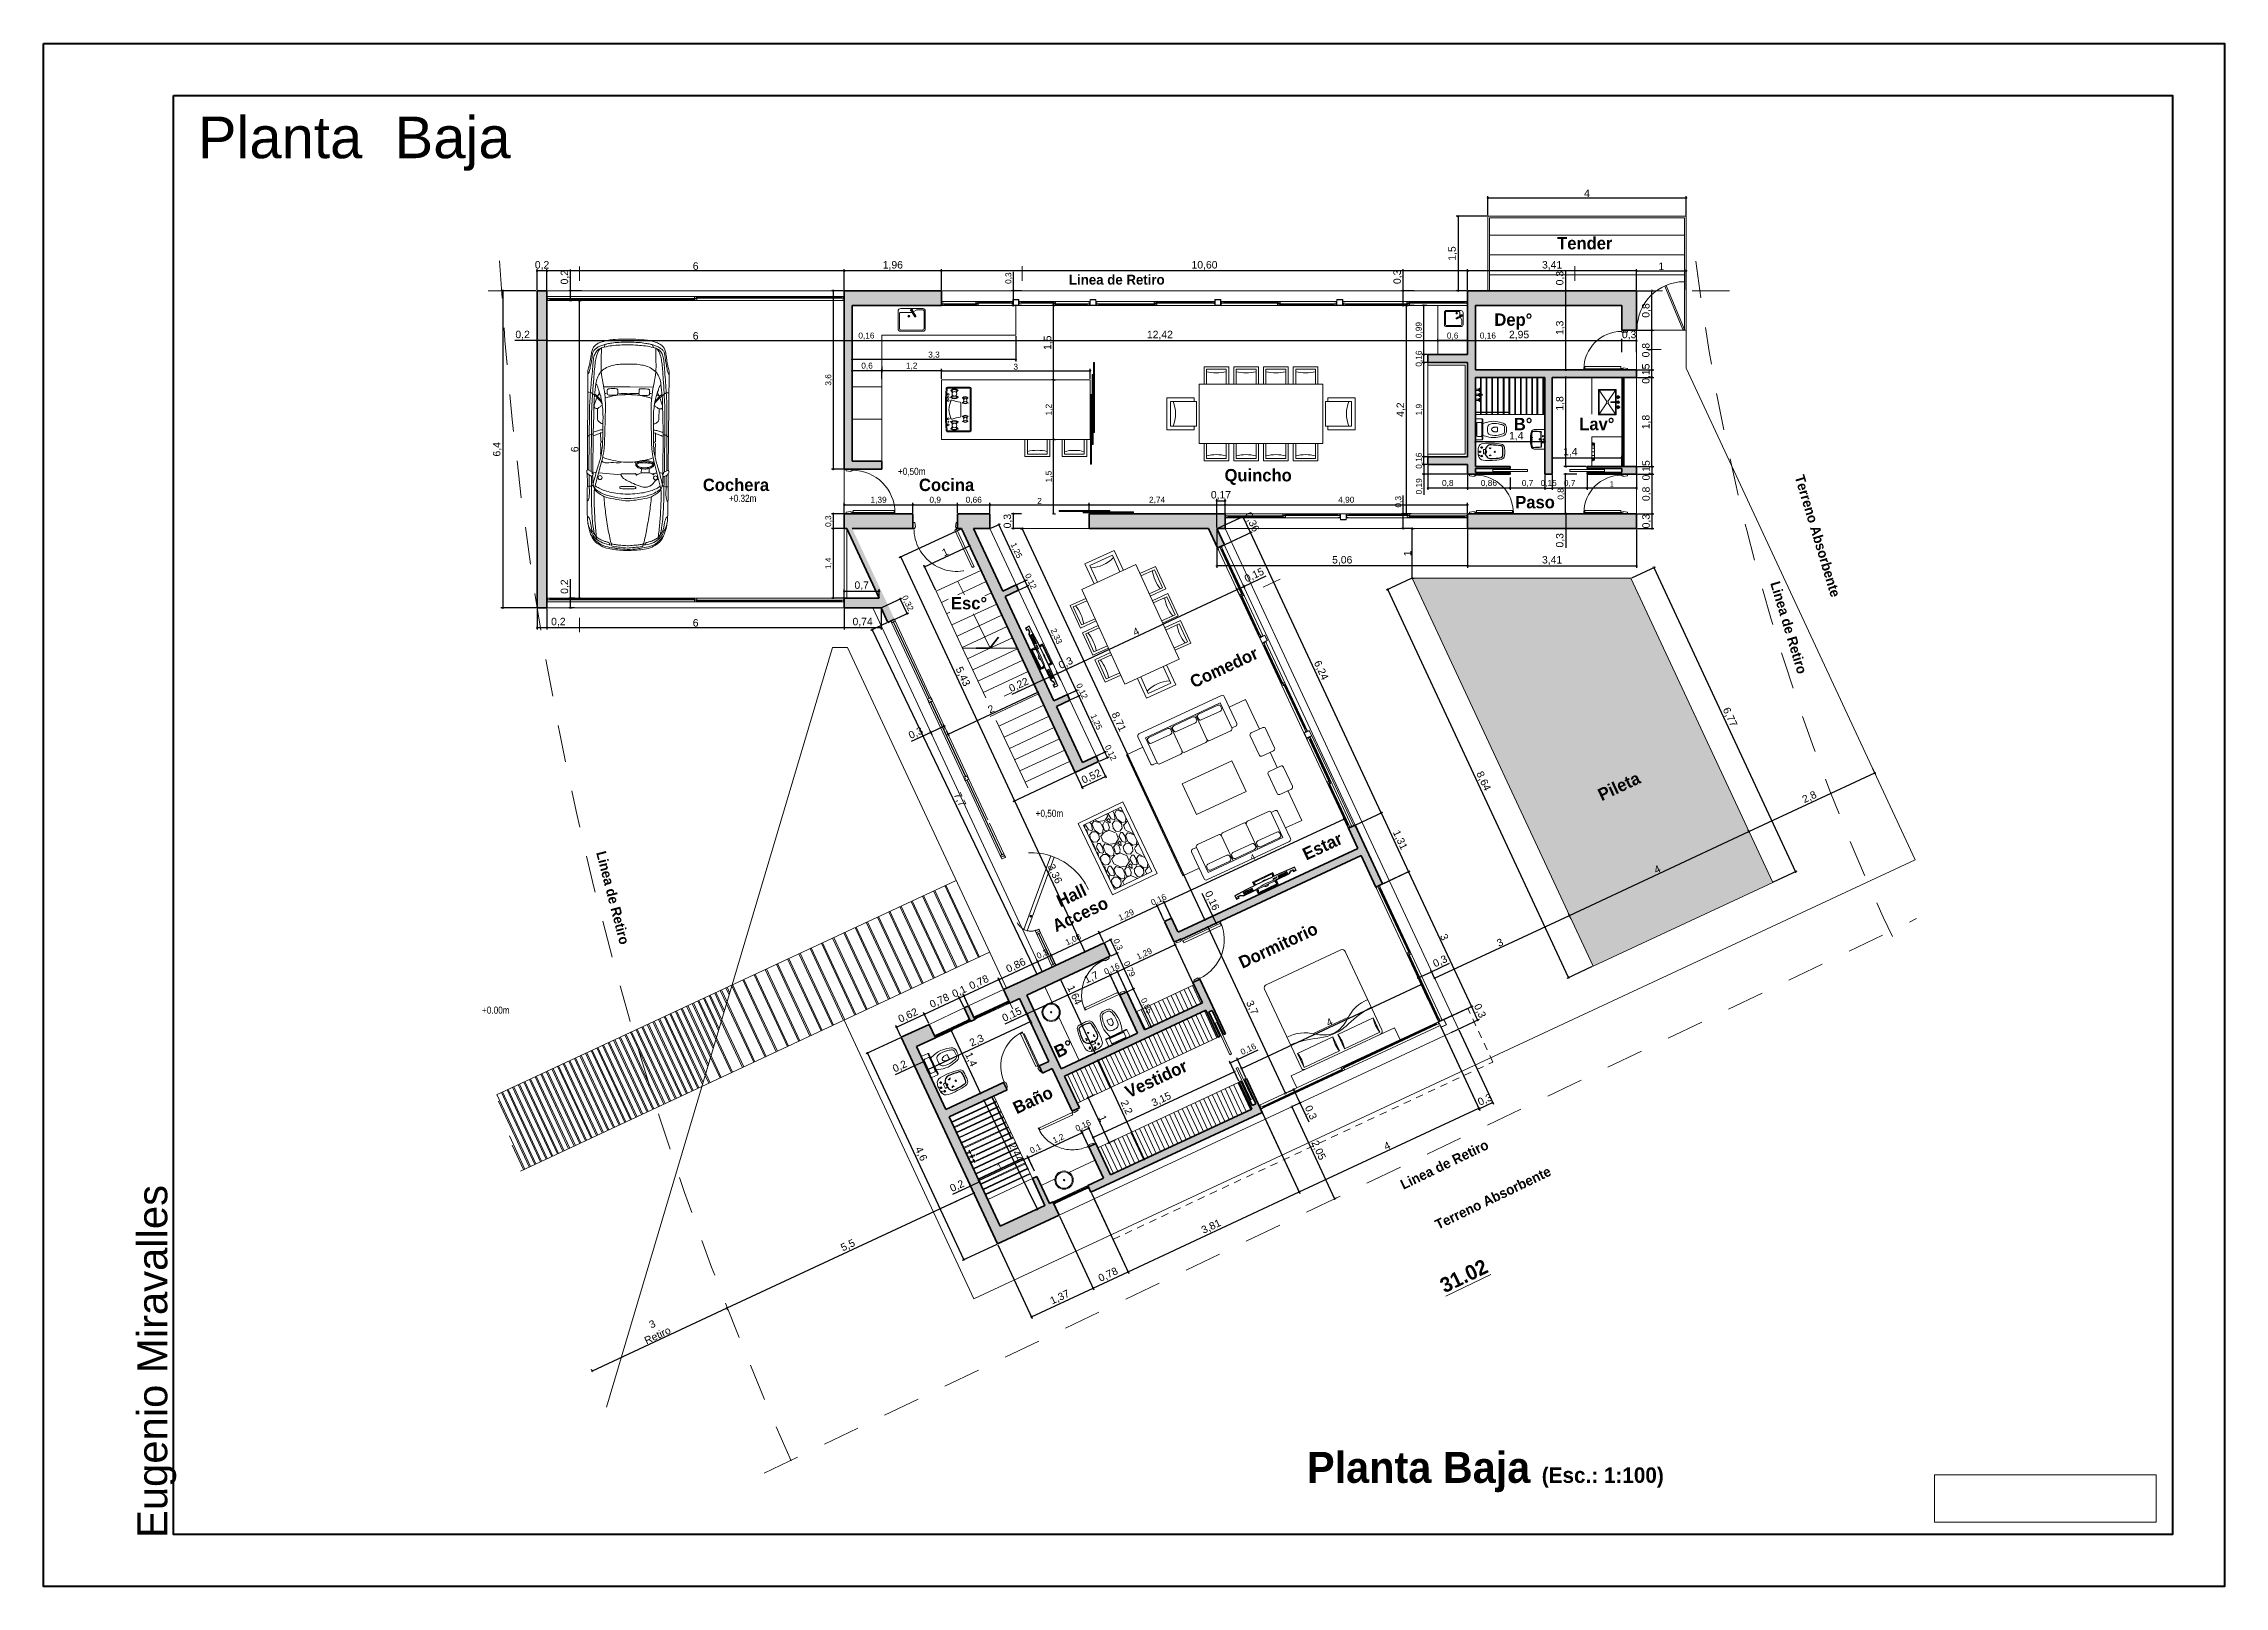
# Model space of a CAD drawing. Header units: millimetres. Extents: x 110427 to 125914, y 76277 to 76441.
# Drawn here: x 114075.2 to 114119.22, y 76319.01 to 76350.13 of the extents above; entities that cross this region are included whole.
import ezdxf

# ---------------------------------------------------------------- set-up
doc = ezdxf.new("R2010")
doc.units = ezdxf.units.MM
doc.linetypes.add('HIDDEN2', pattern=[4.7625, 3.175, -1.5875])
doc.linetypes.add('JIS_02_0.7', pattern=[1.35, 0.75, -0.6])
for name, color, linetype, lineweight in [('0.15', 6, 'Continuous', 15), ('02_CIVIL_EXIST', 250, 'Continuous', 30), ('03_A CONSTRUIR', 250, 'Continuous', 35), ('04_CIVIL A CONSTRUIR', 250, 'Continuous', 35), ('06_CIVIL VISTAS GRUESA', 244, 'Continuous', 13), ('07_CIVIL VISTAS MEDIA', 143, 'Continuous', 9), ('08_CIVIL VISTAS FINO', 251, 'Continuous', 5), ('09_CIVIL PROYECCIONES', 230, 'JIS_02_0.7', 5), ('11_CARPINTERIA Y MOBILIARIO', 141, 'Continuous', 9), ('11_HATCH', 8, 'Continuous', 9), ('12_HATCH', 8, 'Continuous', 9), ('12_TEXTOS', 4, 'Continuous', 40), ('13_COTAS', 8, 'Continuous', 9)]:
    doc.layers.add(name, color=color, linetype=linetype, lineweight=lineweight)
for name, color, linetype in [('14_TEXTOS', 4, 'Continuous'), ('DET', 4, 'Continuous'), ('Hatch', 251, 'Continuous')]:
    doc.layers.add(name, color=color, linetype=linetype)
doc.styles.add('JDS1', font='GOTHICB.TTF')
doc.styles.get("Standard").update_dxf_attribs({"font": 'arial.ttf'})
doc.styles.add('Swis721 BT', font='swiss.ttf')
doc.dimstyles.new('ISO-23', dxfattribs={"dimscale": 0.03, "dimtxt": 5, "dimasz": 2.5, "dimexe": 1.25, "dimexo": 0.625, "dimtad": 1, "dimtxsty": 'Swis721 BT', "dimblk": 'DOTSMALL', "dimcen": 2.5, "dimclrt": 150, "dimadec": 0, "dimazin": 0, "dimtfac": 1, "dimtmove": 0, "dimatfit": 3, "dimfxl": 0, "dimarcsym": 0})
picture_1 = doc.add_image_def('image1.png', size_in_pixel=(2031, 433))
pattern_1 = [(0, (-691.6089, -394.825658), (0, 0.02), []), (90, (-691.6089, -394.825658), (-0.02, 1e-18), [])]

msp = doc.modelspace()

# ---------------------------------------------------------------- texts
at = {"layer": '12_TEXTOS', "color": 18, "insert": (114078.315, 76348.66), "char_height": 0.83834, "attachment_point": 1, "style": 'Swis721 BT'}
msp.add_mtext_dynamic_manual_height_columns('Planta  Baja', width=11.37319, gutter_width=10, heights=[0], dxfattribs=at)
at = {"layer": '12_TEXTOS', "char_height": 0.14374, "attachment_point": 1}
for s, insert in [('{\\fTechnic|b0|i0|c2|p2;+0,50m}', (114092.447, 76341.575)), ('{\\fTechnic|b0|i0|c2|p2;+0.32m}', (114089.035, 76341.032)), ('{\\fTechnic|b0|i0|c2|p2;+0,50m}', (114095.226, 76334.676)), ('{\\fTechnic|b0|i0|c2|p2;+0.00m}', (114084.053, 76330.706))]:
    msp.add_mtext(s, dxfattribs=dict(at, insert=insert))
at = {"layer": '12_TEXTOS', "char_height": 0.25, "width": 2.74107, "attachment_point": 8, "rotation": 25.0003, "style": 'JDS1'}
for s, insert in [('Comedor', (114099.08, 76337.432)), ('Pileta', (114107.053, 76335.034)), ('Estar', (114101.067, 76333.825)), ('Hall\\PAcceso', (114096.178, 76332.453)), ('Dormitorio', (114100.173, 76331.824)), ('B%%D', (114095.844, 76329.743)), ('Vestidor', (114097.711, 76329.133)), ('Baño', (114095.222, 76328.705))]:
    msp.add_mtext(s, dxfattribs=dict(at, insert=insert))
at = {"layer": '12_TEXTOS', "color": 18, "insert": (114077.096, 76319.984), "char_height": 0.6036, "attachment_point": 1, "rotation": 90, "style": 'Swis721 BT'}
msp.add_mtext_dynamic_manual_height_columns('Eugenio Miravalles', width=10.15474, gutter_width=10, heights=[0], dxfattribs=at)
at = {"layer": '13_COTAS', "color": 150, "insert": (114096.863, 76345.37), "char_height": 0.2, "width": 6.36191, "attachment_point": 5, "style": 'JDS1'}
msp.add_mtext('\\A1;Linea de Retiro', dxfattribs=at)
at = {"layer": '13_COTAS', "color": 150, "attachment_point": 5, "style": 'JDS1'}
for s, insert, char_height, width, rotation in [('\\A1;Terreno Absorbente', (114111.005, 76340.201), 0.2, 4.90109, 286.7761), ('\\A1;Linea de Retiro', (114110.422, 76338.352), 0.2, 4.90109, 286.7761), ('\\A1;Linea de Retiro', (114086.691, 76332.901), 0.2, 4.90109, 284.468), ('\\A1;Linea de Retiro', (114103.475, 76327.518), 0.2, 6.27387, 25.6896), ('\\A1;Terreno Absorbente', (114104.455, 76326.846), 0.2, 6.27387, 25.6896), ('\\A1;{\\L31.02}', (114103.867, 76325.271), 0.3, 1.68275, 25.6896)]:
    msp.add_mtext(s, dxfattribs=dict(at, insert=insert, char_height=char_height, width=width, rotation=rotation))
at = {"layer": '14_TEXTOS', "style": 'JDS1'}
for s, insert, char_height, width, attachment_point in [('Tender', (114106.308, 76346.105), 0.25, 1.37808, 5), ('Dep%%D', (114104.866, 76344.527), 0.25, 1.37808, 5), ('B%%D', (114105.063, 76342.458), 0.25, 1.37808, 5), ('Lav%%D', (114106.551, 76342.458), 0.25, 1.37808, 5), ('Cochera', (114089.177, 76341.23), 0.25, 1.37808, 5), ('Cocina', (114093.428, 76341.23), 0.25, 1.37808, 5), ('Quincho', (114099.716, 76341.391), 0.25, 1.37808, 5), ('Paso', (114105.304, 76340.881), 0.25, 1.37808, 5), ('Esc%%D', (114093.881, 76338.843), 0.25, 1.37808, 5), ('{\\H1.25x;Planta Baja \\H0.5x;(Esc.: 1:100)}', (114100.702, 76320.909), 0.5, 9.59338, 7)]:
    msp.add_mtext(s, dxfattribs=dict(at, insert=insert, char_height=char_height, width=width, attachment_point=attachment_point))

# ---------------------------------------------------------------- blocks, each defined once
blk = doc.blocks.new('LCD')
at = {"lineweight": 5, "ltscale": 0.5}
for points in [[(0.211, -0.102), (0.511, -0.102), (0.559, -0.135), (0.621, -0.135), (0.621, -0.102), (0.657, -0.102), (0.67, -0.171), (0.67, -0.089), (0.609, -0.089), (0.609, -0.122), (0.563, -0.122), (0.515, -0.089), (-0.515, -0.089), (-0.563, -0.122), (-0.609, -0.122), (-0.609, -0.089), (-0.67, -0.089), (-0.67, -0.171), (-0.657, -0.102), (-0.621, -0.102), (-0.621, -0.135), (-0.559, -0.135), (-0.511, -0.102), (-0.211, -0.102, 0.093379)], [(0.67, -0.171), (0.669, -0.163, -0.02674), (-0.669, -0.163), (-0.67, -0.171, 0.026795)], [(-0.242, -0.138, 1), (-0.26, -0.138, 1)], [(-0.208, -0.138, 1), (-0.227, -0.138, 1)], [(-0.175, -0.138, 1), (-0.193, -0.138, 1)]]:
    blk.add_hatch(color=98, dxfattribs=at).paths.add_polyline_path(points)
h = blk.add_hatch(color=98, dxfattribs=at)
h.paths.add_polyline_path([(-0.49, -0.156), (-0.288, -0.156), (-0.288, -0.111), (-0.49, -0.111)])
h.paths.add_polyline_path([(-0.485, -0.151), (-0.293, -0.151), (-0.293, -0.117), (-0.485, -0.117)], flags=16)
h = blk.add_hatch(dxfattribs=at)
h.set_pattern_fill('_USER', color=256, scale=0.02, style=0, double=1, pattern_type=0)
h.set_pattern_definition(pattern_1)
h.paths.add_polyline_path([(-0.485, -0.151), (-0.293, -0.151), (-0.293, -0.117), (-0.485, -0.117)])
h = blk.add_hatch(dxfattribs=at)
h.set_pattern_fill('_USER', color=256, scale=0.02, style=0, double=1, pattern_type=0)
h.set_pattern_definition(pattern_1)
h.paths.add_polyline_path([(0.485, -0.117), (0.293, -0.117), (0.293, -0.151), (0.485, -0.151)])
at = {"lineweight": 18, "ltscale": 0.5}
for p, q in [((0.225, 0), (-0.225, 0)), ((-0.225, 0), (-0.225, -0.089)), ((0.225, -0.089), (0.225, 0)), ((-0.225, -0.187), (-0.225, -0.26)), ((-0.225, -0.26), (0.225, -0.26)), ((0.225, -0.26), (0.225, -0.187))]:
    blk.add_line(p, q, dxfattribs=at)
at = {"ltscale": 0.5}
for p, q in [((-0.609, -0.089), (-0.67, -0.089)), ((-0.67, -0.089), (-0.67, -0.171)), ((-0.657, -0.102), (-0.67, -0.171)), ((-0.621, -0.102), (-0.657, -0.102)), ((-0.621, -0.102), (-0.621, -0.135)), ((-0.621, -0.135), (-0.559, -0.135)), ((-0.609, -0.089), (-0.609, -0.122)), ((-0.609, -0.122), (-0.563, -0.122)), ((-0.563, -0.122), (-0.515, -0.089)), ((-0.559, -0.135), (-0.511, -0.102)), ((0.515, -0.089), (-0.515, -0.089)), ((-0.211, -0.102), (-0.511, -0.102)), ((0.211, -0.102), (0.511, -0.102)), ((0.559, -0.135), (0.511, -0.102)), ((0.563, -0.122), (0.515, -0.089)), ((0.621, -0.135), (0.559, -0.135)), ((0.609, -0.122), (0.563, -0.122)), ((0.67, -0.089), (0.609, -0.089)), ((0.609, -0.089), (0.609, -0.122)), ((0.621, -0.102), (0.657, -0.102)), ((0.621, -0.102), (0.621, -0.135)), ((0.657, -0.102), (0.67, -0.171)), ((0.67, -0.171), (0.67, -0.089))]:
    blk.add_line(p, q, dxfattribs=at)
at = {"linetype": 'HIDDEN2', "lineweight": 5, "ltscale": 0.5}
for p, q in [((0.205, -0.02), (-0.205, -0.02)), ((-0.205, -0.24), (0.205, -0.24))]:
    blk.add_line(p, q, dxfattribs=at)
at = {"ltscale": 0.5}
for points in [[(-0.49, -0.111), (-0.288, -0.111), (-0.288, -0.156), (-0.49, -0.156)], [(-0.485, -0.117), (-0.293, -0.117), (-0.293, -0.151), (-0.485, -0.151)], [(0.49, -0.111), (0.288, -0.111), (0.288, -0.156), (0.49, -0.156)], [(0.485, -0.117), (0.293, -0.117), (0.293, -0.151), (0.485, -0.151)]]:
    blk.add_lwpolyline(points, close=True, dxfattribs=at)
at = {"lineweight": 5, "ltscale": 0.5}
for centre in [(-0.251, -0.138), (-0.217, -0.138), (-0.184, -0.138)]:
    blk.add_circle(centre, 0.00921, dxfattribs=at)
at = {"lineweight": 18, "ltscale": 0.5}
for centre, start, end in [((-0.638, -0.13), 5.4428, 17.4923), ((0.638, -0.13), 162.5077, 174.5572), ((-0.638, -0.13), 342.5077, 352.3956), ((0.638, -0.13), 187.6044, 197.4923)]:
    blk.add_arc(centre, 0.433, start, end, dxfattribs=at)
at = {"lineweight": 5, "ltscale": 0.5}
for centre, radius, start, end in [((-0.2, 0.016), 0.03, 212.1251, 266.9871), ((0.2, 0.016), 0.03, 273.0129, 327.8749), ((-0.2, -0.276), 0.03, 93.0129, 147.8749), ((0, 1.016), 1.138, 259.3305, 280.6695), ((0, -1.88), 1.877, 83.8464, 96.1536), ((0, 1.62), 1.877, 263.8464, 276.1536), ((0, -0.13), 0.0672, 37.6533, 142.3467), ((0, -0.13), 0.0672, 241.3543, 298.6457), ((0.2, -0.276), 0.03, 32.1251, 86.9871)]:
    blk.add_arc(centre, radius, start, end, dxfattribs=at)
at = {"ltscale": 0.5}
for centre, start, end in [((0, 12.322), 266.9302, 273.0698), ((0, 12.33), 266.9365, 273.0635)]:
    blk.add_arc(centre, 12.511, start, end, dxfattribs=at)
at = {"linetype": 'HIDDEN2', "lineweight": 5, "ltscale": 0.5}
for centre, radius, start, end in [((-0.491, -0.13), 0.306, 7.7055, 21.071), ((-0.491, -0.13), 0.306, 338.929, 349.1614), ((0.497, -0.13), 0.312, 159.3448, 172.4407), ((0.497, -0.13), 0.312, 190.6309, 200.6552)]:
    blk.add_arc(centre, radius, start, end, dxfattribs=at)
blk = doc.blocks.new('A$C4B131B44')
at = {"layer": '11_CARPINTERIA Y MOBILIARIO'}
for p, q in [((-0.281, -0.363), (-0.281, 0.092)), ((0.597, 0.115), (-0.258, 0.115)), ((-0.072, 0.046), (-0.045, 0.019)), ((-0.067, 0.05), (-0.041, 0.023)), ((0.004, 0.023), (0.032, 0.051)), ((0.008, 0.019), (0.036, 0.047)), ((0.331, 0.019), (0.303, 0.047)), ((0.335, 0.023), (0.307, 0.051)), ((0.406, 0.05), (0.379, 0.023)), ((0.411, 0.046), (0.384, 0.019)), ((0.619, -0.363), (0.619, 0.092)), ((-0.222, -0.156), (-0.185, -0.193)), ((-0.222, -0.289), (-0.185, -0.253)), ((-0.215, -0.15), (-0.179, -0.186)), ((-0.215, -0.296), (-0.179, -0.259)), ((-0.118, -0.186), (-0.079, -0.148)), ((-0.118, -0.259), (-0.079, -0.297)), ((-0.112, -0.193), (-0.073, -0.154)), ((-0.112, -0.253), (-0.073, -0.291)), ((-0.072, -0.051), (-0.045, -0.025)), ((-0.067, -0.056), (-0.041, -0.029)), ((0.004, -0.029), (0.032, -0.057)), ((0.008, -0.025), (0.036, -0.053)), ((0.037, -0.091), (0.301, -0.091)), ((0.331, -0.025), (0.303, -0.053)), ((0.335, -0.029), (0.307, -0.057)), ((0.406, -0.056), (0.379, -0.029)), ((0.411, -0.051), (0.384, -0.025)), ((0.451, -0.193), (0.412, -0.154)), ((0.451, -0.253), (0.412, -0.291)), ((0.457, -0.186), (0.418, -0.148)), ((0.457, -0.259), (0.418, -0.297)), ((0.554, -0.15), (0.517, -0.186)), ((0.554, -0.296), (0.517, -0.259)), ((0.56, -0.156), (0.524, -0.193)), ((0.56, -0.289), (0.524, -0.253))]:
    blk.add_line(p, q, dxfattribs=at)
blk.add_lwpolyline([(0.599, -0.363, -0.419031), (0.596, -0.366, -0.044114), (-0.258, -0.366, -0.419031), (-0.261, -0.363), (-0.261, 0.092, -0.414214), (-0.258, 0.095), (0.597, 0.095, -0.414214), (0.599, 0.092)], format="xyb", close=True, dxfattribs=at)
for centre, radius in [((-0.019, -0.003), 0.0344), ((0.357, -0.003), 0.0344), ((-0.148, -0.223), 0.0473), ((-0.139, -0.346), 0.0184), ((-0.078, -0.346), 0.0184), ((-0.017, -0.346), 0.0184), ((0.356, -0.346), 0.0184), ((0.417, -0.346), 0.00737), ((0.487, -0.223), 0.0473), ((0.478, -0.346), 0.0184)]:
    blk.add_circle(centre, radius, dxfattribs=at)
for centre, radius, start, end in [((-0.258, 0.092), 0.0229, 90, 180), ((-0.019, -0.003), 0.0729, 137.6275, 222.3725), ((-0.019, -0.003), 0.0631, 138.1132, 221.8868), ((-0.07, 0.048), 0.00318, 45.22, 225.22), ((-0.019, -0.003), 0.0631, 318.1132, 41.8868), ((0.034, 0.049), 0.00318, 314.78, 134.78), ((-0.019, -0.003), 0.0729, 317.7229, 42.2771), ((0.357, -0.003), 0.0729, 137.7229, 222.2771), ((0.357, -0.003), 0.0631, 138.1132, 221.8868), ((0.305, 0.049), 0.00318, 45.22, 225.22), ((0.357, -0.003), 0.0631, 318.1132, 41.8868), ((0.408, 0.048), 0.00318, 314.78, 134.78), ((0.357, -0.003), 0.0729, 317.6275, 42.3725), ((0.597, 0.092), 0.0229, 0, 90), ((-0.258, -0.363), 0.0229, 180, 262.8162), ((0.169, 4.465), 4.87, 264.9346, 275.0654), ((-0.148, -0.223), 0.1, 137.6275, 222.3725), ((-0.148, -0.223), 0.0867, 138.1132, 221.8868), ((-0.219, -0.153), 0.00438, 45.22, 225.22), ((-0.219, -0.292), 0.00438, 134.78, 314.78), ((-0.148, -0.223), 0.0867, 318.1132, 41.8868), ((-0.076, -0.151), 0.00438, 314.78, 134.78), ((-0.076, -0.294), 0.00438, 225.22, 45.22), ((-0.148, -0.223), 0.1, 317.7229, 42.2771), ((-0.07, -0.054), 0.00318, 134.78, 314.78), ((-0.001, -0.278), 0.02, 156.945, 262.0746), ((-0.683, -0.033), 0.704, 340.3587, 353.8702), ((0.037, -0.111), 0.02, 90, 172.7668), ((0.034, -0.055), 0.00318, 225.22, 45.22), ((0.301, -0.111), 0.02, 7.2332, 90), ((0.305, -0.055), 0.00318, 134.78, 314.78), ((1.022, -0.033), 0.704, 186.1298, 199.6413), ((0.34, -0.278), 0.02, 277.9254, 23.055), ((0.487, -0.223), 0.1, 137.7229, 222.2771), ((0.487, -0.223), 0.0867, 138.1132, 221.8868), ((0.408, -0.054), 0.00318, 225.22, 45.22), ((0.415, -0.151), 0.00438, 45.22, 225.22), ((0.415, -0.294), 0.00438, 134.78, 314.78), ((0.487, -0.223), 0.0867, 318.1132, 41.8868), ((0.557, -0.153), 0.00438, 314.78, 134.78), ((0.557, -0.292), 0.00438, 225.22, 45.22), ((0.487, -0.223), 0.1, 317.6275, 42.3725), ((0.597, -0.363), 0.0229, 277.1838, 0)]:
    blk.add_arc(centre, radius, start, end, dxfattribs=at)
blk.add_open_spline([(-0.004, -0.297), (0.004, -0.299), (0.037, -0.308), (0.169, -0.359), (0.301, -0.308), (0.335, -0.299), (0.343, -0.297)], degree=3, knots=[0.0270107, 0.0270107, 0.0270107, 0.0270107, 0.0505112, 0.2042843, 0.3580574, 0.381558, 0.381558, 0.381558, 0.381558], dxfattribs=at)
blk = doc.blocks.new('ventiluz planta')
for p, q in [((618.07, 1113.1), (618.07, 1113.085)), ((618.085, 1113.1), (618.07, 1113.1)), ((618.07, 1113.085), (618.075, 1113.085)), ((618.073, 1113.088), (618.073, 1113.097)), ((618.073, 1113.097), (618.085, 1113.097)), ((618.078, 1113.088), (618.073, 1113.088)), ((618.075, 1113.085), (618.075, 1113.077)), ((618.078, 1113.08), (618.078, 1113.088)), ((618.085, 1113.097), (618.085, 1113.1)), ((618.12, 1113.1), (618.105, 1113.1)), ((618.105, 1113.1), (618.105, 1113.097)), ((618.105, 1113.097), (618.117, 1113.097)), ((618.117, 1113.097), (618.117, 1113.08)), ((618.12, 1113.067), (618.12, 1113.1)), ((618.07, 1113.083), (618.073, 1113.083)), ((618.07, 1113.083), (618.07, 1113.06)), ((618.07, 1113.06), (618.07, 1112.36)), ((618.073, 1113.083), (618.073, 1113.075)), ((618.073, 1113.075), (618.115, 1113.075)), ((618.112, 1113.072), (618.073, 1113.072)), ((618.073, 1113.072), (618.073, 1113.06)), ((618.075, 1113.077), (618.117, 1113.077)), ((618.117, 1113.08), (618.078, 1113.08)), ((618.08, 1113.055), (618.078, 1113.055)), ((618.08, 1113.05), (618.08, 1113.055)), ((618.082, 1112.351), (618.082, 1113.069)), ((618.105, 1113.069), (618.082, 1113.069)), ((618.088, 1112.351), (618.088, 1113.069)), ((618.099, 1113.058), (618.088, 1113.069)), ((618.088, 1113.058), (618.099, 1113.069)), ((618.099, 1113.058), (618.088, 1113.058)), ((618.099, 1112.351), (618.099, 1113.069)), ((618.105, 1112.351), (618.105, 1113.069)), ((618.107, 1113.05), (618.107, 1113.069)), ((618.11, 1113.069), (618.107, 1113.069)), ((618.12, 1113.05), (618.107, 1113.05)), ((618.11, 1113.053), (618.11, 1113.069)), ((618.117, 1113.053), (618.11, 1113.053)), ((618.112, 1113.072), (618.112, 1113.062)), ((618.112, 1113.062), (618.117, 1113.062)), ((618.115, 1113.075), (618.115, 1113.065)), ((618.115, 1113.065), (618.12, 1113.065)), ((618.117, 1113.077), (618.117, 1113.067)), ((618.117, 1113.067), (618.12, 1113.067)), ((618.117, 1113.062), (618.117, 1113.053)), ((618.12, 1113.065), (618.12, 1113.05)), ((618.12, 1113.05), (618.12, 1112.37)), ((618.07, 1112.337), (618.07, 1112.36)), ((618.07, 1112.337), (618.073, 1112.337)), ((618.07, 1112.32), (618.07, 1112.335)), ((618.07, 1112.335), (618.075, 1112.335)), ((618.085, 1112.32), (618.07, 1112.32)), ((618.073, 1112.348), (618.073, 1112.36)), ((618.112, 1112.348), (618.073, 1112.348)), ((618.073, 1112.337), (618.073, 1112.345)), ((618.073, 1112.345), (618.115, 1112.345)), ((618.078, 1112.332), (618.073, 1112.332)), ((618.073, 1112.332), (618.073, 1112.323)), ((618.073, 1112.323), (618.085, 1112.323)), ((618.075, 1112.335), (618.075, 1112.343)), ((618.075, 1112.343), (618.117, 1112.343)), ((618.08, 1112.365), (618.078, 1112.365)), ((618.117, 1112.34), (618.078, 1112.34)), ((618.078, 1112.34), (618.078, 1112.332)), ((618.08, 1112.37), (618.08, 1112.365)), ((618.105, 1112.351), (618.082, 1112.351)), ((618.085, 1112.323), (618.085, 1112.32)), ((618.099, 1112.361), (618.088, 1112.361)), ((618.099, 1112.361), (618.088, 1112.351)), ((618.088, 1112.361), (618.099, 1112.351)), ((618.105, 1112.32), (618.105, 1112.323)), ((618.105, 1112.323), (618.117, 1112.323)), ((618.12, 1112.32), (618.105, 1112.32)), ((618.12, 1112.37), (618.107, 1112.37)), ((618.107, 1112.37), (618.107, 1112.351)), ((618.11, 1112.351), (618.107, 1112.351)), ((618.117, 1112.367), (618.11, 1112.367)), ((618.11, 1112.367), (618.11, 1112.351)), ((618.112, 1112.348), (618.112, 1112.358)), ((618.112, 1112.358), (618.117, 1112.358)), ((618.115, 1112.345), (618.115, 1112.355)), ((618.115, 1112.355), (618.12, 1112.355)), ((618.117, 1112.358), (618.117, 1112.367)), ((618.117, 1112.343), (618.117, 1112.353)), ((618.117, 1112.353), (618.12, 1112.353)), ((618.117, 1112.323), (618.117, 1112.34)), ((618.12, 1112.355), (618.12, 1112.37)), ((618.12, 1112.353), (618.12, 1112.32))]:
    blk.add_line(p, q)
for centre, radius, start, end in [((618.082, 1113.061), 0.0115, 187.0629, 262.9371), ((618.078, 1113.06), 0.005, 180, 270), ((618.082, 1112.358), 0.0115, 97.0629, 172.9371), ((618.078, 1112.36), 0.005, 90, 180)]:
    blk.add_arc(centre, radius, start, end)
blk = doc.blocks.new('VERILDVS')
for p, q in [((0, 0), (-0.22, 0)), ((0, 0), (0.22, 0)), ((-0.236, -0.016), (-0.236, -0.148)), ((-0.236, -0.148), (0.236, -0.148)), ((-0.22, -0.164), (0, -0.164)), ((-0.134, -0.164), (-0.16, -0.251)), ((-0.158, -0.041), (-0.158, -0.123)), ((0, -0.026), (-0.143, -0.026)), ((-0.143, -0.138), (0, -0.138)), ((-0.05, -0.405), (-0.05, -0.478)), ((0, -0.026), (0.143, -0.026)), ((0.143, -0.138), (0, -0.138)), ((0.22, -0.164), (0, -0.164)), ((0.05, -0.405), (0.05, -0.478)), ((0.134, -0.164), (0.16, -0.251)), ((0.158, -0.041), (0.158, -0.123)), ((0.236, -0.016), (0.236, -0.148)), ((0, -0.653), (-0.044, -0.653)), ((0, -0.693), (-0.044, -0.693)), ((-0.035, -0.493), (0, -0.493)), ((0.035, -0.493), (0, -0.493)), ((0, -0.653), (0.044, -0.653)), ((0, -0.693), (0.044, -0.693))]:
    blk.add_line(p, q)
for centre, radius, start, end in [((-0.22, -0.016), 0.016, 90, 180), ((0.22, -0.016), 0.016, 0, 90), ((-0.22, -0.148), 0.016, 180, 270), ((0.263, -0.393), 0.446, 161.4079, 187.8214), ((-0.143, -0.041), 0.0151, 90, 180), ((-0.143, -0.123), 0.0151, 180, 270), ((0.337, -0.436), 0.471, 166.8554, 189.7354), ((-0.048, -0.346), 0.075, 107.0131, 166.8554), ((-0.009, -0.473), 0.208, 87.4196, 107.0131), ((0.007, -0.41), 0.051, 97.3933, 186.6229), ((0.009, -0.473), 0.208, 72.9869, 92.5804), ((-0.007, -0.41), 0.051, 353.3771, 82.6067), ((0.048, -0.346), 0.075, 13.1446, 72.9869), ((-0.337, -0.436), 0.471, 350.2646, 13.1446), ((0.143, -0.041), 0.0151, 0, 90), ((0.143, -0.123), 0.0151, 270, 0), ((-0.263, -0.393), 0.446, 352.1786, 18.5921), ((0.22, -0.148), 0.016, 270, 0), ((0.887, -0.296), 1.077, 188.4208, 197.6998), ((-0.044, -0.593), 0.1, 197.6998, 270), ((0.887, -0.296), 1.037, 192.2582, 197.6998), ((-0.044, -0.593), 0.06, 197.6998, 270), ((-0.035, -0.478), 0.0151, 180, 270), ((0.035, -0.478), 0.0151, 270, 0), ((0.044, -0.593), 0.06, 270, 342.3002), ((0.044, -0.593), 0.1, 270, 342.3002), ((-0.887, -0.296), 1.037, 342.3002, 347.7418), ((-0.887, -0.296), 1.077, 342.3002, 351.5792)]:
    blk.add_arc(centre, radius, start, end)
blk = doc.blocks.new('VERBIDVS')
for p, q in [((-0.048, -0.171), (-0.048, -0.13)), ((-0.039, -0.121), (0.039, -0.121)), ((0.048, -0.171), (0.048, -0.13))]:
    blk.add_line(p, q)
for centre, radius in [((-0.081, -0.029), 0.00718), ((0, -0.375), 0.0126)]:
    blk.add_circle(centre, radius)
for centre, radius, start, end in [((1.438, -0.248), 1.632, 175.4458, 189.6863), ((-0.069, -0.128), 0.12, 102.7565, 175.4458), ((0, -0.434), 0.434, 90, 102.7565), ((-0.039, -0.13), 0.00889, 90, 180), ((0, -0.176), 0.0217, 158.4179, 21.5821), ((0, -0.176), 0.0131, 142.3897, 37.6103), ((0, -0.434), 0.434, 77.2435, 90), ((0.039, -0.13), 0.00889, 360, 90), ((0.069, -0.128), 0.12, 4.5542, 77.2435), ((-1.438, -0.248), 1.632, 350.3137, 4.5542), ((-0.084, -0.508), 0.088, 189.6863, 263.9307), ((0, 0.284), 0.884, 263.9307, 270), ((0, 0.284), 0.884, 270, 276.0693), ((0.084, -0.508), 0.088, 276.0693, 350.3137)]:
    blk.add_arc(centre, radius, start, end)
at = {"layer": 'DET'}
for p in [(-0.034, -0.168), (0.034, -0.168)]:
    blk.add_line(p, (0, -0.168), dxfattribs=at)
for centre, radius in [((-0.096, -0.084), 0.017), ((-0.083, -0.273), 0.00212), ((0, -0.042), 0.017), ((0.096, -0.084), 0.017), ((0.083, -0.273), 0.00212)]:
    blk.add_circle(centre, radius, dxfattribs=at)
for centre, radius, start, end in [((-0.034, -0.288), 0.12, 90, 181.5653), ((1.438, -0.248), 1.592, 181.5653, 189.6863), ((-0.099, -0.273), 0.0233, 270, 90), ((0.034, -0.288), 0.12, 358.4347, 90), ((0.099, -0.273), 0.0233, 90, 270), ((-1.438, -0.248), 1.592, 350.3137, 358.4347), ((-0.084, -0.508), 0.048, 189.6863, 263.9307), ((0, 0.284), 0.844, 263.9307, 270), ((0, 0.284), 0.844, 270, 276.0693), ((0.084, -0.508), 0.048, 276.0693, 350.3137)]:
    blk.add_arc(centre, radius, start, end, dxfattribs=at)
blk = doc.blocks.new('_DotSmall')
at = {"color": 0, "linetype": 'ByBlock', "const_width": 0.5}
blk.add_lwpolyline([(-0.0625, 0, 1), (0.0625, 0, 1)], format="xyb", close=True, dxfattribs=at)
blk = doc.blocks.new('*D548')
at = {"layer": '13_COTAS', "color": 0, "lineweight": -2}
for p, q in [((114085.363, 76344.21), (114085.363, 76344.104)), ((114085.363, 76344.141), (114091.363, 76344.141)), ((114091.363, 76344.21), (114091.363, 76344.104))]:
    blk.add_line(p, q, dxfattribs=at)
at = {"layer": 'Defpoints', "color": 0}
for p in [(114085.363, 76344.228), (114091.363, 76344.228), (114091.363, 76344.141)]:
    blk.add_point(p, dxfattribs=at)
at = {"layer": '13_COTAS', "color": 0, "lineweight": -2, "xscale": 0.075, "yscale": 0.075, "zscale": 0.075, "rotation": 180}
blk.add_blockref('_DotSmall', (114085.363, 76344.141), dxfattribs=at)
at = {"layer": '13_COTAS', "color": 0, "lineweight": -2, "xscale": 0.075, "yscale": 0.075, "zscale": 0.075}
blk.add_blockref('_DotSmall', (114091.363, 76344.141), dxfattribs=at)
at = {"layer": '13_COTAS', "color": 150, "insert": (114088.363, 76344.237), "char_height": 0.15, "attachment_point": 5, "style": 'Swis721 BT'}
blk.add_mtext('6', dxfattribs=at)
blk = doc.blocks.new('*D549')
at = {"layer": '13_COTAS', "color": 0, "lineweight": -2}
for p, q in [((114091.523, 76344.831), (114091.523, 76344.104)), ((114091.523, 76344.142), (114103.943, 76344.142)), ((114103.943, 76343.95), (114103.943, 76344.179))]:
    blk.add_line(p, q, dxfattribs=at)
at = {"layer": 'Defpoints', "color": 0}
for p in [(114091.523, 76344.849), (114103.943, 76344.142), (114103.943, 76343.931)]:
    blk.add_point(p, dxfattribs=at)
at = {"layer": '13_COTAS', "color": 0, "lineweight": -2, "xscale": 0.075, "yscale": 0.075, "zscale": 0.075, "rotation": 180}
blk.add_blockref('_DotSmall', (114091.523, 76344.142), dxfattribs=at)
at = {"layer": '13_COTAS', "color": 0, "lineweight": -2, "xscale": 0.075, "yscale": 0.075, "zscale": 0.075}
blk.add_blockref('_DotSmall', (114103.943, 76344.142), dxfattribs=at)
at = {"layer": '13_COTAS', "color": 150, "insert": (114097.733, 76344.251), "char_height": 0.15, "attachment_point": 5, "style": 'Swis721 BT'}
blk.add_mtext('12,42', dxfattribs=at)
blk = doc.blocks.new('*D669')
at = {"layer": '13_COTAS', "color": 0, "lineweight": -2}
for p, q in [((114104.103, 76343.91), (114104.103, 76344.179)), ((114104.103, 76344.142), (114107.053, 76344.142)), ((114107.053, 76343.91), (114107.053, 76344.179))]:
    blk.add_line(p, q, dxfattribs=at)
at = {"layer": 'Defpoints', "color": 0}
for p in [(114104.103, 76343.891), (114107.053, 76344.142), (114107.053, 76343.891)]:
    blk.add_point(p, dxfattribs=at)
at = {"layer": '13_COTAS', "color": 0, "lineweight": -2, "xscale": 0.075, "yscale": 0.075, "zscale": 0.075, "rotation": 180}
blk.add_blockref('_DotSmall', (114104.103, 76344.142), dxfattribs=at)
at = {"layer": '13_COTAS', "color": 0, "lineweight": -2, "xscale": 0.075, "yscale": 0.075, "zscale": 0.075}
blk.add_blockref('_DotSmall', (114107.053, 76344.142), dxfattribs=at)
at = {"layer": '13_COTAS', "color": 150, "insert": (114104.982, 76344.251), "char_height": 0.15, "attachment_point": 5, "style": 'Swis721 BT'}
blk.add_mtext('2,95', dxfattribs=at)
blk = doc.blocks.new('*D670')
at = {"layer": '13_COTAS', "color": 0, "lineweight": -2}
for p, q in [((114105.653, 76341.903), (114105.653, 76341.742)), ((114105.653, 76341.779), (114107.053, 76341.779)), ((114107.053, 76341.618), (114107.053, 76341.817))]:
    blk.add_line(p, q, dxfattribs=at)
at = {"layer": 'Defpoints', "color": 0}
for p in [(114105.653, 76341.921), (114107.053, 76341.779), (114107.053, 76341.599)]:
    blk.add_point(p, dxfattribs=at)
at = {"layer": '13_COTAS', "color": 0, "lineweight": -2, "xscale": 0.075, "yscale": 0.075, "zscale": 0.075, "rotation": 180}
blk.add_blockref('_DotSmall', (114105.653, 76341.779), dxfattribs=at)
at = {"layer": '13_COTAS', "color": 0, "lineweight": -2, "xscale": 0.075, "yscale": 0.075, "zscale": 0.075}
blk.add_blockref('_DotSmall', (114107.053, 76341.779), dxfattribs=at)
at = {"layer": '13_COTAS', "color": 150, "insert": (114106.016, 76341.889), "char_height": 0.15, "attachment_point": 5, "style": 'Swis721 BT'}
blk.add_mtext('1,4', dxfattribs=at)
blk = doc.blocks.new('*D550')
at = {"layer": '13_COTAS', "color": 0, "lineweight": -2}
for p, q in [((114085.991, 76344.949), (114086.056, 76344.949)), ((114086.018, 76338.949), (114086.018, 76344.949)), ((114085.965, 76338.949), (114086.056, 76338.949))]:
    blk.add_line(p, q, dxfattribs=at)
at = {"layer": 'Defpoints', "color": 0}
for p in [(114085.972, 76344.949), (114086.018, 76344.949), (114085.946, 76338.949)]:
    blk.add_point(p, dxfattribs=at)
at = {"layer": '13_COTAS', "color": 0, "lineweight": -2, "xscale": 0.075, "yscale": 0.075, "zscale": 0.075}
for p, rotation in [((114086.018, 76344.949), 90), ((114086.018, 76338.949), 270)]:
    blk.add_blockref('_DotSmall', p, dxfattribs=dict(at, rotation=rotation))
at = {"layer": '13_COTAS', "color": 150, "insert": (114085.922, 76341.949), "char_height": 0.15, "attachment_point": 5, "rotation": 90, "style": 'Swis721 BT'}
blk.add_mtext('6', dxfattribs=at)
blk = doc.blocks.new('*D671')
at = {"layer": '13_COTAS', "color": 0, "lineweight": -2}
for p, q in [((114099.299, 76329.636), (114099.717, 76329.831)), ((114099.325, 76329.201), (114099.138, 76329.603)), ((114099.154, 76329.569), (114099.299, 76329.636)), ((114099.47, 76329.269), (114099.283, 76329.67))]:
    blk.add_line(p, q, dxfattribs=at)
at = {"layer": 'Defpoints', "color": 0}
for p in [(114099.299, 76329.636), (114099.333, 76329.184), (114099.478, 76329.252)]:
    blk.add_point(p, dxfattribs=at)
at = {"layer": '13_COTAS', "color": 0, "lineweight": -2, "xscale": 0.075, "yscale": 0.075, "zscale": 0.075}
for p, rotation in [((114099.154, 76329.569), 204.9999975392973), ((114099.299, 76329.636), 24.99999753929723)]:
    blk.add_blockref('_DotSmall', p, dxfattribs=dict(at, rotation=rotation))
at = {"layer": '13_COTAS', "color": 150, "insert": (114099.521, 76329.84), "char_height": 0.12, "attachment_point": 5, "rotation": 25, "style": 'Swis721 BT'}
blk.add_mtext('0,16', dxfattribs=at)
blk = doc.blocks.new('*D672')
at = {"layer": '13_COTAS', "color": 0, "lineweight": -2}
for p, q in [((114099.381, 76329.46), (114103.006, 76331.151)), ((114103.01, 76331.143), (114102.991, 76331.185)), ((114099.47, 76329.269), (114099.365, 76329.494))]:
    blk.add_line(p, q, dxfattribs=at)
at = {"layer": 'Defpoints', "color": 0}
for p in [(114103.006, 76331.151), (114103.018, 76331.126), (114099.478, 76329.252)]:
    blk.add_point(p, dxfattribs=at)
at = {"layer": '13_COTAS', "color": 0, "lineweight": -2, "xscale": 0.075, "yscale": 0.075, "zscale": 0.075}
for p, rotation in [((114103.006, 76331.151), 24.99999753929723), ((114099.381, 76329.46), 204.9999975392973)]:
    blk.add_blockref('_DotSmall', p, dxfattribs=dict(at, rotation=rotation))
at = {"layer": '13_COTAS', "color": 150, "insert": (114101.154, 76330.39), "char_height": 0.15, "attachment_point": 5, "rotation": 25, "style": 'Swis721 BT'}
blk.add_mtext('4', dxfattribs=at)
blk = doc.blocks.new('*D551')
at = {"layer": '13_COTAS', "color": 0, "lineweight": -2}
for p, q in [((114103.216, 76331.41), (114103.577, 76331.579)), ((114103.154, 76330.835), (114102.929, 76331.317)), ((114102.944, 76331.283), (114103.216, 76331.41)), ((114103.284, 76331.264), (114103.2, 76331.444))]:
    blk.add_line(p, q, dxfattribs=at)
at = {"layer": 'Defpoints', "color": 0}
for p in [(114103.216, 76331.41), (114103.292, 76331.247), (114103.162, 76330.818)]:
    blk.add_point(p, dxfattribs=at)
at = {"layer": '13_COTAS', "color": 0, "lineweight": -2, "xscale": 0.075, "yscale": 0.075, "zscale": 0.075}
for p, rotation in [((114102.944, 76331.283), 204.9999975392973), ((114103.216, 76331.41), 24.99999753929723)]:
    blk.add_blockref('_DotSmall', p, dxfattribs=dict(at, rotation=rotation))
at = {"layer": '13_COTAS', "color": 150, "insert": (114103.392, 76331.612), "char_height": 0.15, "attachment_point": 5, "rotation": 25, "style": 'Swis721 BT'}
blk.add_mtext('0,3', dxfattribs=at)
blk = doc.blocks.new('*D673')
at = {"layer": '13_COTAS', "color": 0, "lineweight": -2}
for p, q in [((114098.716, 76332.317), (114098.67, 76332.295)), ((114100.268, 76328.958), (114098.704, 76332.311)), ((114100.28, 76328.963), (114100.234, 76328.942))]:
    blk.add_line(p, q, dxfattribs=at)
at = {"layer": 'Defpoints', "color": 0}
for p in [(114098.704, 76332.311), (114098.733, 76332.325), (114100.297, 76328.971)]:
    blk.add_point(p, dxfattribs=at)
at = {"layer": '13_COTAS', "color": 0, "lineweight": -2, "xscale": 0.075, "yscale": 0.075, "zscale": 0.075}
for p, rotation in [((114098.704, 76332.311), 114.9999999997802), ((114100.268, 76328.958), 294.9999999997802)]:
    blk.add_blockref('_DotSmall', p, dxfattribs=dict(at, rotation=rotation))
at = {"layer": '13_COTAS', "color": 150, "insert": (114099.585, 76330.681), "char_height": 0.15, "attachment_point": 5, "rotation": 295, "style": 'Swis721 BT'}
blk.add_mtext('3,7', dxfattribs=at)
blk = doc.blocks.new('LAVATORIO VS')
for p, q in [((0, 0), (-0.296, 0)), ((0, 0), (0.296, 0)), ((-0.304, -0.008), (-0.299, -0.328)), ((0.304, -0.008), (0.299, -0.328))]:
    blk.add_line(p, q)
for radius in [0.0224, 0.0172]:
    blk.add_circle((0, -0.158), radius)
for centre, radius, start, end in [((-0.296, -0.008), 0.008, 90, 180.82867), ((-0.199, -0.327), 0.1, 180.82867, 262.20292), ((-0.007, 1.075), 1.515, 262.20292, 270.2743), ((0.007, 1.075), 1.515, 269.7257, 277.79708), ((0.199, -0.327), 0.1, 277.79708, 359.17133), ((0.296, -0.008), 0.008, 359.17133, 90)]:
    blk.add_arc(centre, radius, start, end)
at = {"layer": 'DET'}
for q in [(-0.225, -0.113), (0.225, -0.113)]:
    blk.add_line((0, -0.113), q, dxfattribs=at)
for centre in [(-0.095, -0.06), (0, -0.045), (0.095, -0.06)]:
    blk.add_circle(centre, 0.016, dxfattribs=at)
for centre, radius, start, end in [((1.647, -0.36), 1.902, 172.9664, 179.35293), ((-0.199, -0.339), 0.056, 179.35293, 262.27637), ((-0.225, -0.129), 0.016, 90, 172.9664), ((-0.007, 1.075), 1.483, 262.27637, 270.2743), ((0.007, 1.075), 1.483, 269.7257, 277.72363), ((0.199, -0.339), 0.056, 277.72363, 0.64707), ((0.225, -0.129), 0.016, 7.0336, 90), ((-1.647, -0.36), 1.902, 0.64707, 7.0336)]:
    blk.add_arc(centre, radius, start, end, dxfattribs=at)
for centre in [(-0.059, -0.397), (0, -0.397)]:
    blk.add_ellipse(centre, major_axis=(-0.0114, 0), ratio=0.636364, dxfattribs=at)
at = {"layer": 'DET', "extrusion": (0, 0, -1)}
blk.add_ellipse((0.059, -0.397), major_axis=(0.0114, 0), ratio=0.636364, dxfattribs=at)
blk = doc.blocks.new('*D575')
at = {"layer": '13_COTAS', "color": 0, "lineweight": -2}
for p, q in [((114099.236, 76329.393), (114096.386, 76328.063)), ((114099.325, 76329.201), (114099.22, 76329.427)), ((114096.475, 76327.872), (114096.37, 76328.097))]:
    blk.add_line(p, q, dxfattribs=at)
at = {"layer": 'Defpoints', "color": 0}
for p in [(114099.333, 76329.184), (114096.386, 76328.063), (114096.483, 76327.855)]:
    blk.add_point(p, dxfattribs=at)
at = {"layer": '13_COTAS', "color": 0, "lineweight": -2, "xscale": 0.075, "yscale": 0.075, "zscale": 0.075}
for p, rotation in [((114099.236, 76329.393), 24.99999999929967), ((114096.386, 76328.063), 204.9999999992997)]:
    blk.add_blockref('_DotSmall', p, dxfattribs=dict(at, rotation=rotation))
at = {"layer": '13_COTAS', "color": 150, "insert": (114097.765, 76328.827), "char_height": 0.15, "attachment_point": 5, "rotation": 25, "style": 'Swis721 BT'}
blk.add_mtext('3,15', dxfattribs=at)
blk = doc.blocks.new('*D576')
at = {"layer": '13_COTAS', "color": 0, "lineweight": -2}
for p, q in [((114096.165, 76328.159), (114095.077, 76327.652)), ((114096.289, 76327.892), (114096.149, 76328.193)), ((114095.202, 76327.385), (114095.061, 76327.686))]:
    blk.add_line(p, q, dxfattribs=at)
at = {"layer": 'Defpoints', "color": 0}
for p in [(114095.077, 76327.652), (114096.297, 76327.875), (114095.209, 76327.368)]:
    blk.add_point(p, dxfattribs=at)
at = {"layer": '13_COTAS', "color": 0, "lineweight": -2, "xscale": 0.075, "yscale": 0.075, "zscale": 0.075}
for p, rotation in [((114096.165, 76328.159), 25.00000000066978), ((114095.077, 76327.652), 205.0000000006698)]:
    blk.add_blockref('_DotSmall', p, dxfattribs=dict(at, rotation=rotation))
at = {"layer": '13_COTAS', "color": 150, "insert": (114095.688, 76328.037), "char_height": 0.12, "attachment_point": 5, "rotation": 25, "style": 'Swis721 BT'}
blk.add_mtext('1,2', dxfattribs=at)
blk = doc.blocks.new('*D535')
at = {"layer": '13_COTAS', "color": 0, "lineweight": -2}
for p, q in [((114094.08, 76327.199), (114094.982, 76327.619)), ((114095.071, 76327.428), (114094.966, 76327.653)), ((114094.17, 76327.007), (114094.064, 76327.233))]:
    blk.add_line(p, q, dxfattribs=at)
at = {"layer": 'Defpoints', "color": 0}
for p in [(114094.982, 76327.619), (114095.079, 76327.411), (114094.177, 76326.99)]:
    blk.add_point(p, dxfattribs=at)
at = {"layer": '13_COTAS', "color": 0, "lineweight": -2, "xscale": 0.075, "yscale": 0.075, "zscale": 0.075}
for p, rotation in [((114094.982, 76327.619), 24.99999999880373), ((114094.08, 76327.199), 204.9999999988037)]:
    blk.add_blockref('_DotSmall', p, dxfattribs=dict(at, rotation=rotation))
at = {"layer": '13_COTAS', "color": 150, "insert": (114094.498, 76327.48), "char_height": 0.12, "attachment_point": 5, "rotation": 25, "style": 'Swis721 BT'}
blk.add_mtext('1', dxfattribs=at)
blk = doc.blocks.new('*D577')
at = {"layer": '13_COTAS', "color": 0, "lineweight": -2}
for p, q in [((114096.415, 76328.927), (114096.25, 76328.85)), ((114096.284, 76328.866), (114096.707, 76327.959)), ((114096.838, 76328.02), (114096.673, 76327.943))]:
    blk.add_line(p, q, dxfattribs=at)
at = {"layer": 'Defpoints', "color": 0}
for p in [(114096.432, 76328.935), (114096.707, 76327.959), (114096.855, 76328.028)]:
    blk.add_point(p, dxfattribs=at)
at = {"layer": '13_COTAS', "color": 0, "lineweight": -2, "xscale": 0.075, "yscale": 0.075, "zscale": 0.075}
for p, rotation in [((114096.284, 76328.866), 114.9999999951624), ((114096.707, 76327.959), 294.9999999951624)]:
    blk.add_blockref('_DotSmall', p, dxfattribs=dict(at, rotation=rotation))
at = {"layer": '13_COTAS', "color": 150, "insert": (114096.58, 76328.452), "char_height": 0.15, "attachment_point": 5, "rotation": 295, "style": 'Swis721 BT'}
blk.add_mtext('1', dxfattribs=at)
blk = doc.blocks.new('*D578')
at = {"layer": '13_COTAS', "color": 0, "lineweight": -2}
for p, q in [((114095.568, 76331.18), (114095.764, 76331.271)), ((114096.424, 76329.769), (114095.73, 76331.256)), ((114096.261, 76329.693), (114096.457, 76329.785))]:
    blk.add_line(p, q, dxfattribs=at)
at = {"layer": 'Defpoints', "color": 0}
for p in [(114095.551, 76331.172), (114095.73, 76331.256), (114096.244, 76329.685)]:
    blk.add_point(p, dxfattribs=at)
at = {"layer": '13_COTAS', "color": 0, "lineweight": -2, "xscale": 0.075, "yscale": 0.075, "zscale": 0.075}
for p, rotation in [((114095.73, 76331.256), 114.9999999997766), ((114096.424, 76329.769), 294.9999999997765)]:
    blk.add_blockref('_DotSmall', p, dxfattribs=dict(at, rotation=rotation))
at = {"layer": '13_COTAS', "color": 150, "insert": (114096, 76330.935), "char_height": 0.15, "attachment_point": 5, "rotation": 295, "style": 'Swis721 BT'}
blk.add_mtext('1,64', dxfattribs=at)
blk = doc.blocks.new('*D579')
at = {"layer": '13_COTAS', "color": 0, "lineweight": -2}
for p, q in [((114095.192, 76330.624), (114096.733, 76331.342)), ((114096.925, 76330.929), (114096.717, 76331.376)), ((114095.385, 76330.21), (114095.176, 76330.658))]:
    blk.add_line(p, q, dxfattribs=at)
at = {"layer": 'Defpoints', "color": 0}
for p in [(114096.733, 76331.342), (114096.933, 76330.912), (114095.393, 76330.193)]:
    blk.add_point(p, dxfattribs=at)
at = {"layer": '13_COTAS', "color": 0, "lineweight": -2, "xscale": 0.075, "yscale": 0.075, "zscale": 0.075}
for p, rotation in [((114096.733, 76331.342), 25.00000000165702), ((114095.192, 76330.624), 205.000000001657)]:
    blk.add_blockref('_DotSmall', p, dxfattribs=dict(at, rotation=rotation))
at = {"layer": '13_COTAS', "color": 150, "insert": (114096.353, 76331.286), "char_height": 0.15, "attachment_point": 5, "rotation": 25, "style": 'Swis721 BT'}
blk.add_mtext('1,7', dxfattribs=at)
blk = doc.blocks.new('*D580')
at = {"layer": '13_COTAS', "color": 0, "lineweight": -2}
for p, q in [((114104.103, 76341.871), (114104.103, 76342.139)), ((114105.503, 76342.101), (114104.103, 76342.101)), ((114105.503, 76341.871), (114105.503, 76342.139))]:
    blk.add_line(p, q, dxfattribs=at)
at = {"layer": 'Defpoints', "color": 0}
for p in [(114104.103, 76342.101), (114104.103, 76341.853), (114105.503, 76341.853)]:
    blk.add_point(p, dxfattribs=at)
at = {"layer": '13_COTAS', "color": 0, "lineweight": -2, "xscale": 0.075, "yscale": 0.075, "zscale": 0.075, "rotation": 180}
blk.add_blockref('_DotSmall', (114104.103, 76342.101), dxfattribs=at)
at = {"layer": '13_COTAS', "color": 0, "lineweight": -2, "xscale": 0.075, "yscale": 0.075, "zscale": 0.075}
blk.add_blockref('_DotSmall', (114105.503, 76342.101), dxfattribs=at)
at = {"layer": '13_COTAS', "color": 150, "insert": (114104.925, 76342.211), "char_height": 0.15, "attachment_point": 5, "style": 'Swis721 BT'}
blk.add_mtext('1,4', dxfattribs=at)
blk = doc.blocks.new('*D536')
at = {"layer": '13_COTAS', "color": 0, "lineweight": -2}
for p, q in [((114106.149, 76341.449), (114105.883, 76341.449)), ((114105.921, 76340.649), (114105.921, 76341.449)), ((114105.976, 76340.649), (114105.883, 76340.649))]:
    blk.add_line(p, q, dxfattribs=at)
at = {"layer": 'Defpoints', "color": 0}
for p in [(114105.921, 76341.449), (114106.168, 76341.449), (114105.994, 76340.649)]:
    blk.add_point(p, dxfattribs=at)
at = {"layer": '13_COTAS', "color": 0, "lineweight": -2, "xscale": 0.075, "yscale": 0.075, "zscale": 0.075}
for p, rotation in [((114105.921, 76341.449), 90), ((114105.921, 76340.649), 270)]:
    blk.add_blockref('_DotSmall', p, dxfattribs=dict(at, rotation=rotation))
at = {"layer": '13_COTAS', "color": 150, "insert": (114105.83, 76341.049), "char_height": 0.12, "attachment_point": 5, "rotation": 90, "style": 'Swis721 BT'}
blk.add_mtext('0,8', dxfattribs=at)
blk = doc.blocks.new('*D581')
at = {"layer": '13_COTAS', "color": 0, "lineweight": -2}
for p, q in [((114106.093, 76343.399), (114105.888, 76343.399)), ((114105.926, 76341.599), (114105.926, 76343.399)), ((114106.334, 76341.599), (114105.888, 76341.599))]:
    blk.add_line(p, q, dxfattribs=at)
at = {"layer": 'Defpoints', "color": 0}
for p in [(114105.926, 76343.399), (114106.112, 76343.399), (114106.353, 76341.599)]:
    blk.add_point(p, dxfattribs=at)
at = {"layer": '13_COTAS', "color": 0, "lineweight": -2, "xscale": 0.075, "yscale": 0.075, "zscale": 0.075}
for p, rotation in [((114105.926, 76343.399), 90), ((114105.926, 76341.599), 270)]:
    blk.add_blockref('_DotSmall', p, dxfattribs=dict(at, rotation=rotation))
at = {"layer": '13_COTAS', "color": 150, "insert": (114105.816, 76342.874), "char_height": 0.15, "attachment_point": 5, "rotation": 90, "style": 'Swis721 BT'}
blk.add_mtext('1,8', dxfattribs=at)
blk = doc.blocks.new('*D582')
at = {"layer": '13_COTAS', "color": 0, "lineweight": -2}
for p, q in [((114106.12, 76344.849), (114105.888, 76344.849)), ((114105.926, 76343.549), (114105.926, 76344.849)), ((114106.12, 76343.549), (114105.888, 76343.549))]:
    blk.add_line(p, q, dxfattribs=at)
at = {"layer": 'Defpoints', "color": 0}
for p in [(114105.926, 76344.849), (114106.139, 76344.849), (114106.139, 76343.549)]:
    blk.add_point(p, dxfattribs=at)
at = {"layer": '13_COTAS', "color": 0, "lineweight": -2, "xscale": 0.075, "yscale": 0.075, "zscale": 0.075}
for p, rotation in [((114105.926, 76344.849), 90), ((114105.926, 76343.549), 270)]:
    blk.add_blockref('_DotSmall', p, dxfattribs=dict(at, rotation=rotation))
at = {"layer": '13_COTAS', "color": 150, "insert": (114105.816, 76344.4), "char_height": 0.15, "attachment_point": 5, "rotation": 90, "style": 'Swis721 BT'}
blk.add_mtext('1,3', dxfattribs=at)
blk = doc.blocks.new('*D583')
at = {"layer": '13_COTAS', "color": 0, "lineweight": -2}
for p, q in [((114104.353, 76346.668), (114104.353, 76347.059)), ((114104.353, 76347.021), (114108.353, 76347.021)), ((114108.353, 76346.668), (114108.353, 76347.059))]:
    blk.add_line(p, q, dxfattribs=at)
at = {"layer": 'Defpoints', "color": 0}
for p in [(114108.353, 76347.021), (114104.353, 76346.649), (114108.353, 76346.649)]:
    blk.add_point(p, dxfattribs=at)
at = {"layer": '13_COTAS', "color": 0, "lineweight": -2, "xscale": 0.075, "yscale": 0.075, "zscale": 0.075, "rotation": 180}
blk.add_blockref('_DotSmall', (114104.353, 76347.021), dxfattribs=at)
at = {"layer": '13_COTAS', "color": 0, "lineweight": -2, "xscale": 0.075, "yscale": 0.075, "zscale": 0.075}
blk.add_blockref('_DotSmall', (114108.353, 76347.021), dxfattribs=at)
at = {"layer": '13_COTAS', "color": 150, "insert": (114106.353, 76347.115), "char_height": 0.15, "attachment_point": 5, "style": 'Swis721 BT'}
blk.add_mtext('4', dxfattribs=at)
blk = doc.blocks.new('*D584')
at = {"layer": '13_COTAS', "color": 0, "lineweight": -2}
for p, q in [((114102.807, 76339.341), (114102.298, 76339.104)), ((114105.982, 76331.292), (114102.332, 76339.12)), ((114106.458, 76331.513), (114105.949, 76331.276))]:
    blk.add_line(p, q, dxfattribs=at)
at = {"layer": 'Defpoints', "color": 0}
for p in [(114102.332, 76339.12), (114102.824, 76339.349), (114106.475, 76331.521)]:
    blk.add_point(p, dxfattribs=at)
at = {"layer": '13_COTAS', "color": 0, "lineweight": -2, "xscale": 0.075, "yscale": 0.075, "zscale": 0.075}
for p, rotation in [((114102.332, 76339.12), 115.0000000000974), ((114105.982, 76331.292), 295.0000000000974)]:
    blk.add_blockref('_DotSmall', p, dxfattribs=dict(at, rotation=rotation))
at = {"layer": '13_COTAS', "color": 150, "insert": (114104.256, 76335.252), "char_height": 0.15, "attachment_point": 5, "rotation": 295, "style": 'Swis721 BT'}
blk.add_mtext('8,64', dxfattribs=at)
blk = doc.blocks.new('*D585')
at = {"layer": '13_COTAS', "color": 0, "lineweight": -2}
for p, q in [((114107.255, 76339.357), (114107.734, 76339.581)), ((114107.7, 76339.565), (114110.562, 76333.427)), ((114110.117, 76333.22), (114110.596, 76333.443))]:
    blk.add_line(p, q, dxfattribs=at)
at = {"layer": 'Defpoints', "color": 0}
for p in [(114107.238, 76339.349), (114110.562, 76333.427), (114110.1, 76333.212)]:
    blk.add_point(p, dxfattribs=at)
at = {"layer": '13_COTAS', "color": 0, "lineweight": -2, "xscale": 0.075, "yscale": 0.075, "zscale": 0.075}
for p, rotation in [((114107.7, 76339.565), 115.0000000002516), ((114110.562, 76333.427), 295.0000000002516)]:
    blk.add_blockref('_DotSmall', p, dxfattribs=dict(at, rotation=rotation))
at = {"layer": '13_COTAS', "color": 150, "insert": (114109.23, 76336.542), "char_height": 0.15, "attachment_point": 5, "rotation": 295, "style": 'Swis721 BT'}
blk.add_mtext('6,77', dxfattribs=at)
blk = doc.blocks.new('*D537')
at = {"layer": '13_COTAS', "color": 0, "lineweight": -2}
for p, q in [((114085.163, 76344.143), (114084.717, 76344.143)), ((114085.163, 76344.068), (114085.163, 76344.18)), ((114085.363, 76344.143), (114085.163, 76344.143)), ((114085.363, 76344.068), (114085.363, 76344.18))]:
    blk.add_line(p, q, dxfattribs=at)
at = {"layer": 'Defpoints', "color": 0}
for p in [(114085.163, 76344.143), (114085.163, 76344.05), (114085.363, 76344.05)]:
    blk.add_point(p, dxfattribs=at)
at = {"layer": '13_COTAS', "color": 0, "lineweight": -2, "xscale": 0.075, "yscale": 0.075, "zscale": 0.075, "rotation": 180}
blk.add_blockref('_DotSmall', (114085.163, 76344.143), dxfattribs=at)
at = {"layer": '13_COTAS', "color": 0, "lineweight": -2, "xscale": 0.075, "yscale": 0.075, "zscale": 0.075}
blk.add_blockref('_DotSmall', (114085.363, 76344.143), dxfattribs=at)
at = {"layer": '13_COTAS', "color": 150, "insert": (114084.871, 76344.252), "char_height": 0.15, "attachment_point": 5, "style": 'Swis721 BT'}
blk.add_mtext('0,2', dxfattribs=at)
blk = doc.blocks.new('*D552')
at = {"layer": '13_COTAS', "color": 0, "lineweight": -2}
for p, q in [((114091.363, 76343.88), (114091.363, 76344.179)), ((114091.363, 76344.142), (114091.523, 76344.142)), ((114091.523, 76343.88), (114091.523, 76344.179)), ((114091.523, 76344.142), (114091.984, 76344.142))]:
    blk.add_line(p, q, dxfattribs=at)
at = {"layer": 'Defpoints', "color": 0}
for p in [(114091.363, 76343.862), (114091.523, 76344.142), (114091.523, 76343.862)]:
    blk.add_point(p, dxfattribs=at)
at = {"layer": '13_COTAS', "color": 0, "lineweight": -2, "xscale": 0.075, "yscale": 0.075, "zscale": 0.075, "rotation": 180}
blk.add_blockref('_DotSmall', (114091.363, 76344.142), dxfattribs=at)
at = {"layer": '13_COTAS', "color": 0, "lineweight": -2, "xscale": 0.075, "yscale": 0.075, "zscale": 0.075}
blk.add_blockref('_DotSmall', (114091.523, 76344.142), dxfattribs=at)
at = {"layer": '13_COTAS', "color": 150, "insert": (114091.81, 76344.233), "char_height": 0.12, "attachment_point": 5, "style": 'Swis721 BT'}
blk.add_mtext('0,16', dxfattribs=at)
blk = doc.blocks.new('*D553')
at = {"layer": '13_COTAS', "color": 0, "lineweight": -2}
for p, q in [((114103.943, 76344.08), (114103.943, 76344.179)), ((114103.943, 76344.142), (114104.103, 76344.142)), ((114104.103, 76344.08), (114104.103, 76344.179)), ((114104.103, 76344.142), (114104.525, 76344.142))]:
    blk.add_line(p, q, dxfattribs=at)
at = {"layer": 'Defpoints', "color": 0}
for p in [(114103.943, 76344.062), (114104.103, 76344.142), (114104.103, 76344.062)]:
    blk.add_point(p, dxfattribs=at)
at = {"layer": '13_COTAS', "color": 0, "lineweight": -2, "xscale": 0.075, "yscale": 0.075, "zscale": 0.075, "rotation": 180}
blk.add_blockref('_DotSmall', (114103.943, 76344.142), dxfattribs=at)
at = {"layer": '13_COTAS', "color": 0, "lineweight": -2, "xscale": 0.075, "yscale": 0.075, "zscale": 0.075}
blk.add_blockref('_DotSmall', (114104.103, 76344.142), dxfattribs=at)
at = {"layer": '13_COTAS', "color": 150, "insert": (114104.352, 76344.233), "char_height": 0.12, "attachment_point": 5, "style": 'Swis721 BT'}
blk.add_mtext('0,16', dxfattribs=at)
blk = doc.blocks.new('*D554')
at = {"layer": '13_COTAS', "color": 0, "lineweight": -2}
for p, q in [((114107.053, 76343.91), (114107.053, 76344.179)), ((114107.053, 76344.142), (114107.353, 76344.142)), ((114107.353, 76343.91), (114107.353, 76344.179))]:
    blk.add_line(p, q, dxfattribs=at)
at = {"layer": 'Defpoints', "color": 0}
for p in [(114107.053, 76343.891), (114107.353, 76344.142), (114107.353, 76343.891)]:
    blk.add_point(p, dxfattribs=at)
at = {"layer": '13_COTAS', "color": 0, "lineweight": -2, "xscale": 0.075, "yscale": 0.075, "zscale": 0.075, "rotation": 180}
blk.add_blockref('_DotSmall', (114107.053, 76344.142), dxfattribs=at)
at = {"layer": '13_COTAS', "color": 0, "lineweight": -2, "xscale": 0.075, "yscale": 0.075, "zscale": 0.075}
blk.add_blockref('_DotSmall', (114107.353, 76344.142), dxfattribs=at)
at = {"layer": '13_COTAS', "color": 150, "insert": (114107.203, 76344.251), "char_height": 0.15, "attachment_point": 5, "style": 'Swis721 BT'}
blk.add_mtext('0,3', dxfattribs=at)
blk = doc.blocks.new('*D527')
at = {"layer": '13_COTAS', "color": 0, "lineweight": -2}
for p, q in [((114102.644, 76345.149), (114102.644, 76345.582)), ((114102.866, 76345.149), (114102.607, 76345.149)), ((114102.644, 76344.849), (114102.644, 76345.149)), ((114102.866, 76344.849), (114102.607, 76344.849))]:
    blk.add_line(p, q, dxfattribs=at)
at = {"layer": 'Defpoints', "color": 0}
for p in [(114102.644, 76345.149), (114102.885, 76345.149), (114102.885, 76344.849)]:
    blk.add_point(p, dxfattribs=at)
at = {"layer": '13_COTAS', "color": 0, "lineweight": -2, "xscale": 0.075, "yscale": 0.075, "zscale": 0.075}
for p, rotation in [((114102.644, 76345.149), 90), ((114102.644, 76344.849), 270)]:
    blk.add_blockref('_DotSmall', p, dxfattribs=dict(at, rotation=rotation))
at = {"layer": '13_COTAS', "color": 150, "insert": (114102.535, 76345.428), "char_height": 0.15, "attachment_point": 5, "rotation": 90, "style": 'Swis721 BT'}
blk.add_mtext('0,3', dxfattribs=at)
blk = doc.blocks.new('*D555')
at = {"layer": '13_COTAS', "color": 0, "lineweight": -2}
for p, q in [((114106.024, 76340.649), (114105.888, 76340.649)), ((114106.024, 76340.349), (114105.888, 76340.349)), ((114105.926, 76340.649), (114105.926, 76340.349)), ((114105.926, 76340.349), (114105.926, 76339.959))]:
    blk.add_line(p, q, dxfattribs=at)
at = {"layer": 'Defpoints', "color": 0}
for p in [(114105.926, 76340.349), (114106.042, 76340.649), (114106.042, 76340.349)]:
    blk.add_point(p, dxfattribs=at)
at = {"layer": '13_COTAS', "color": 0, "lineweight": -2, "xscale": 0.075, "yscale": 0.075, "zscale": 0.075}
for p, rotation in [((114105.926, 76340.649), 90), ((114105.926, 76340.349), 270)]:
    blk.add_blockref('_DotSmall', p, dxfattribs=dict(at, rotation=rotation))
at = {"layer": '13_COTAS', "color": 150, "insert": (114105.816, 76340.113), "char_height": 0.15, "attachment_point": 5, "rotation": 90, "style": 'Swis721 BT'}
blk.add_mtext('0,3', dxfattribs=at)
blk = doc.blocks.new('*D556')
at = {"layer": '13_COTAS', "color": 0, "lineweight": -2}
for p, q in [((114095.122, 76330.419), (114095.04, 76330.594)), ((114095.192, 76330.624), (114095.056, 76330.56)), ((114095.385, 76330.21), (114095.176, 76330.658)), ((114095.056, 76330.56), (114094.605, 76330.35))]:
    blk.add_line(p, q, dxfattribs=at)
at = {"layer": 'Defpoints', "color": 0}
for p in [(114095.056, 76330.56), (114095.13, 76330.402), (114095.393, 76330.193)]:
    blk.add_point(p, dxfattribs=at)
at = {"layer": '13_COTAS', "color": 0, "lineweight": -2, "xscale": 0.075, "yscale": 0.075, "zscale": 0.075}
for p, rotation in [((114095.056, 76330.56), 204.9999975392973), ((114095.192, 76330.624), 24.99999753929723)]:
    blk.add_blockref('_DotSmall', p, dxfattribs=dict(at, rotation=rotation))
at = {"layer": '13_COTAS', "color": 150, "insert": (114094.75, 76330.538), "char_height": 0.15, "attachment_point": 5, "rotation": 25, "style": 'Swis721 BT'}
blk.add_mtext('0,15', dxfattribs=at)
blk = doc.blocks.new('*D528')
at = {"layer": '13_COTAS', "color": 0, "lineweight": -2}
for p, q in [((114095.13, 76330.402), (114093.041, 76329.428)), ((114095.138, 76330.385), (114095.146, 76330.368)), ((114093.036, 76329.438), (114093.025, 76329.462))]:
    blk.add_line(p, q, dxfattribs=at)
at = {"layer": 'Defpoints', "color": 0}
for p in [(114095.13, 76330.402), (114093.041, 76329.428), (114093.044, 76329.421)]:
    blk.add_point(p, dxfattribs=at)
at = {"layer": '13_COTAS', "color": 0, "lineweight": -2, "xscale": 0.075, "yscale": 0.075, "zscale": 0.075}
for p, rotation in [((114095.13, 76330.402), 24.99999753929723), ((114093.041, 76329.428), 204.9999975392973)]:
    blk.add_blockref('_DotSmall', p, dxfattribs=dict(at, rotation=rotation))
at = {"layer": '13_COTAS', "color": 150, "insert": (114094.039, 76330.014), "char_height": 0.15, "attachment_point": 5, "rotation": 25, "style": 'Swis721 BT'}
blk.add_mtext('2,3', dxfattribs=at)
blk = doc.blocks.new('*D557')
at = {"layer": '13_COTAS', "color": 0, "lineweight": -2}
for p, q in [((114092.782, 76329.509), (114092.393, 76329.328)), ((114092.855, 76329.353), (114092.766, 76329.543)), ((114092.964, 76329.593), (114092.782, 76329.509)), ((114093.036, 76329.438), (114092.948, 76329.627))]:
    blk.add_line(p, q, dxfattribs=at)
at = {"layer": 'Defpoints', "color": 0}
for p in [(114092.782, 76329.509), (114092.863, 76329.336), (114093.044, 76329.421)]:
    blk.add_point(p, dxfattribs=at)
at = {"layer": '13_COTAS', "color": 0, "lineweight": -2, "xscale": 0.075, "yscale": 0.075, "zscale": 0.075}
for p, rotation in [((114092.782, 76329.509), 204.9999975392973), ((114092.964, 76329.593), 24.99999753929723)]:
    blk.add_blockref('_DotSmall', p, dxfattribs=dict(at, rotation=rotation))
at = {"layer": '13_COTAS', "color": 150, "insert": (114092.487, 76329.492), "char_height": 0.15, "attachment_point": 5, "rotation": 25, "style": 'Swis721 BT'}
blk.add_mtext('0,2', dxfattribs=at)
blk = doc.blocks.new('*D529')
at = {"layer": '13_COTAS', "color": 0, "lineweight": -2}
for p, q in [((114095.078, 76327.413), (114094.966, 76327.653)), ((114094.982, 76327.619), (114095.073, 76327.661)), ((114095.202, 76327.385), (114095.057, 76327.695)), ((114095.073, 76327.661), (114095.368, 76327.799))]:
    blk.add_line(p, q, dxfattribs=at)
at = {"layer": 'Defpoints', "color": 0}
for p in [(114094.982, 76327.619), (114095.086, 76327.396), (114095.209, 76327.368)]:
    blk.add_point(p, dxfattribs=at)
at = {"layer": '13_COTAS', "color": 0, "lineweight": -2, "xscale": 0.075, "yscale": 0.075, "zscale": 0.075}
for p, rotation in [((114094.982, 76327.619), 204.9999975392974), ((114095.073, 76327.661), 24.99999753929747)]:
    blk.add_blockref('_DotSmall', p, dxfattribs=dict(at, rotation=rotation))
at = {"layer": '13_COTAS', "color": 150, "insert": (114095.226, 76327.834), "char_height": 0.12, "attachment_point": 5, "rotation": 25, "style": 'Swis721 BT'}
blk.add_mtext('0,1', dxfattribs=at)
blk = doc.blocks.new('*D558')
at = {"layer": '13_COTAS', "color": 0, "lineweight": -2}
for p, q in [((114096.289, 76327.892), (114096.137, 76328.218)), ((114096.153, 76328.184), (114096.298, 76328.251)), ((114096.434, 76327.96), (114096.282, 76328.285))]:
    blk.add_line(p, q, dxfattribs=at)
at = {"layer": 'Defpoints', "color": 0}
for p in [(114096.298, 76328.251), (114096.442, 76327.943), (114096.297, 76327.875)]:
    blk.add_point(p, dxfattribs=at)
at = {"layer": '13_COTAS', "color": 0, "lineweight": -2, "xscale": 0.075, "yscale": 0.075, "zscale": 0.075}
for p, rotation in [((114096.153, 76328.184), 204.9999975392974), ((114096.298, 76328.251), 24.99999753929741)]:
    blk.add_blockref('_DotSmall', p, dxfattribs=dict(at, rotation=rotation))
at = {"layer": '13_COTAS', "color": 150, "insert": (114096.187, 76328.3), "char_height": 0.12, "attachment_point": 5, "rotation": 25, "style": 'Swis721 BT'}
blk.add_mtext('0,16', dxfattribs=at)
blk = doc.blocks.new('*D559')
at = {"layer": '13_COTAS', "color": 0, "lineweight": -2}
for p, q in [((114093.913, 76327.085), (114093.55, 76326.915)), ((114093.991, 76326.917), (114093.897, 76327.119)), ((114094.094, 76327.169), (114093.913, 76327.085)), ((114094.25, 76326.834), (114094.078, 76327.203))]:
    blk.add_line(p, q, dxfattribs=at)
at = {"layer": 'Defpoints', "color": 0}
for p in [(114093.913, 76327.085), (114093.999, 76326.9), (114094.258, 76326.817)]:
    blk.add_point(p, dxfattribs=at)
at = {"layer": '13_COTAS', "color": 0, "lineweight": -2, "xscale": 0.075, "yscale": 0.075, "zscale": 0.075}
for p, rotation in [((114093.913, 76327.085), 204.9999975392973), ((114094.094, 76327.169), 24.99999753929723)]:
    blk.add_blockref('_DotSmall', p, dxfattribs=dict(at, rotation=rotation))
at = {"layer": '13_COTAS', "color": 150, "insert": (114093.643, 76327.079), "char_height": 0.15, "attachment_point": 5, "rotation": 25, "style": 'Swis721 BT'}
blk.add_mtext('0,2', dxfattribs=at)
blk = doc.blocks.new('*D560')
at = {"layer": '13_COTAS', "color": 0, "lineweight": -2}
for p, q in [((114103.278, 76331.277), (114105.997, 76332.545)), ((114106.033, 76332.47), (114105.981, 76332.579)), ((114103.284, 76331.264), (114103.262, 76331.311))]:
    blk.add_line(p, q, dxfattribs=at)
at = {"layer": 'Defpoints', "color": 0}
for p in [(114105.997, 76332.545), (114106.04, 76332.453), (114103.292, 76331.247)]:
    blk.add_point(p, dxfattribs=at)
at = {"layer": '13_COTAS', "color": 0, "lineweight": -2, "xscale": 0.075, "yscale": 0.075, "zscale": 0.075}
for p, rotation in [((114105.997, 76332.545), 24.99999753929723), ((114103.278, 76331.277), 204.9999975392973)]:
    blk.add_blockref('_DotSmall', p, dxfattribs=dict(at, rotation=rotation))
at = {"layer": '13_COTAS', "color": 150, "insert": (114104.597, 76331.998), "char_height": 0.15, "attachment_point": 5, "rotation": 25, "style": 'Swis721 BT'}
blk.add_mtext('3', dxfattribs=at)
blk = doc.blocks.new('*D561')
at = {"layer": '13_COTAS', "color": 0, "lineweight": -2}
for p, q in [((114105.997, 76332.545), (114109.622, 76334.236)), ((114109.615, 76334.253), (114109.607, 76334.27)), ((114106.033, 76332.47), (114105.981, 76332.579))]:
    blk.add_line(p, q, dxfattribs=at)
at = {"layer": 'Defpoints', "color": 0}
for p in [(114109.622, 76334.236), (114109.622, 76334.236), (114106.04, 76332.453)]:
    blk.add_point(p, dxfattribs=at)
at = {"layer": '13_COTAS', "color": 0, "lineweight": -2, "xscale": 0.075, "yscale": 0.075, "zscale": 0.075}
for p, rotation in [((114109.622, 76334.236), 24.99999753929723), ((114105.997, 76332.545), 204.9999975392973)]:
    blk.add_blockref('_DotSmall', p, dxfattribs=dict(at, rotation=rotation))
at = {"layer": '13_COTAS', "color": 150, "insert": (114107.77, 76333.476), "char_height": 0.15, "attachment_point": 5, "rotation": 25, "style": 'Swis721 BT'}
blk.add_mtext('4', dxfattribs=at)
blk = doc.blocks.new('*D562')
at = {"layer": '13_COTAS', "color": 0, "lineweight": -2}
for p, q in [((114112.118, 76335.509), (114112.176, 76335.385)), ((114109.622, 76334.236), (114112.16, 76335.419)), ((114109.615, 76334.253), (114109.607, 76334.27))]:
    blk.add_line(p, q, dxfattribs=at)
at = {"layer": 'Defpoints', "color": 0}
for p in [(114112.11, 76335.526), (114112.16, 76335.419), (114109.622, 76334.236)]:
    blk.add_point(p, dxfattribs=at)
at = {"layer": '13_COTAS', "color": 0, "lineweight": -2, "xscale": 0.075, "yscale": 0.075, "zscale": 0.075}
for p, rotation in [((114112.16, 76335.419), 24.99999753929723), ((114109.622, 76334.236), 204.9999975392973)]:
    blk.add_blockref('_DotSmall', p, dxfattribs=dict(at, rotation=rotation))
at = {"layer": '13_COTAS', "color": 150, "insert": (114110.845, 76334.926), "char_height": 0.15, "attachment_point": 5, "rotation": 25, "style": 'Swis721 BT'}
blk.add_mtext('2,8', dxfattribs=at)
blk = doc.blocks.new('*D563')
at = {"layer": '13_COTAS', "color": 0, "lineweight": -2}
for p, q in [((114093.978, 76326.945), (114088.993, 76324.621)), ((114093.991, 76326.917), (114093.962, 76326.979)), ((114089.001, 76324.604), (114089.009, 76324.587))]:
    blk.add_line(p, q, dxfattribs=at)
at = {"layer": 'Defpoints', "color": 0}
for p in [(114093.999, 76326.9), (114088.993, 76324.621), (114088.993, 76324.621)]:
    blk.add_point(p, dxfattribs=at)
at = {"layer": '13_COTAS', "color": 0, "lineweight": -2, "xscale": 0.075, "yscale": 0.075, "zscale": 0.075}
for p, rotation in [((114093.978, 76326.945), 24.99999753929723), ((114088.993, 76324.621), 204.9999975392973)]:
    blk.add_blockref('_DotSmall', p, dxfattribs=dict(at, rotation=rotation))
at = {"layer": '13_COTAS', "color": 150, "insert": (114091.439, 76325.882), "char_height": 0.15, "attachment_point": 5, "rotation": 25, "style": 'Swis721 BT'}
blk.add_mtext('5,5', dxfattribs=at)
blk = doc.blocks.new('*D530')
at = {"layer": '13_COTAS', "color": 0, "lineweight": -2}
for p, q in [((114088.993, 76324.621), (114086.277, 76323.354)), ((114089.001, 76324.604), (114089.009, 76324.587)), ((114086.27, 76323.367), (114086.261, 76323.388))]:
    blk.add_line(p, q, dxfattribs=at)
at = {"layer": 'Defpoints', "color": 0}
for p in [(114088.993, 76324.621), (114086.277, 76323.354), (114086.278, 76323.35)]:
    blk.add_point(p, dxfattribs=at)
at = {"layer": '13_COTAS', "color": 0, "lineweight": -2, "xscale": 0.075, "yscale": 0.075, "zscale": 0.075}
for p, rotation in [((114088.993, 76324.621), 24.99999753929723), ((114086.277, 76323.354), 204.9999975392973)]:
    blk.add_blockref('_DotSmall', p, dxfattribs=dict(at, rotation=rotation))
at = {"layer": '13_COTAS', "color": 150, "insert": (114087.541, 76324.187), "char_height": 0.15, "attachment_point": 5, "rotation": 25, "style": 'Swis721 BT'}
blk.add_mtext('3\\PRetiro', dxfattribs=at)
blk = doc.blocks.new('*D564')
at = {"layer": '13_COTAS', "color": 0, "lineweight": -2}
for p, q in [((114100.314, 76328.979), (114100.465, 76329.05)), ((114100.431, 76329.034), (114100.558, 76328.762)), ((114100.412, 76328.694), (114100.592, 76328.778)), ((114100.558, 76328.762), (114100.736, 76328.38))]:
    blk.add_line(p, q, dxfattribs=at)
at = {"layer": 'Defpoints', "color": 0}
for p in [(114100.297, 76328.971), (114100.395, 76328.686), (114100.558, 76328.762)]:
    blk.add_point(p, dxfattribs=at)
at = {"layer": '13_COTAS', "color": 0, "lineweight": -2, "xscale": 0.075, "yscale": 0.075, "zscale": 0.075}
for p, rotation in [((114100.431, 76329.034), 114.9999989492913), ((114100.558, 76328.762), 294.9999989492912)]:
    blk.add_blockref('_DotSmall', p, dxfattribs=dict(at, rotation=rotation))
at = {"layer": '13_COTAS', "color": 150, "insert": (114100.77, 76328.565), "char_height": 0.15, "attachment_point": 5, "rotation": 295, "style": 'Swis721 BT'}
blk.add_mtext('0,3', dxfattribs=at)
blk = doc.blocks.new('*D565')
at = {"layer": '13_COTAS', "color": 0, "lineweight": -2}
for p, q in [((114100.395, 76328.686), (114101.26, 76326.83)), ((114100.412, 76328.694), (114100.429, 76328.702)), ((114101.264, 76326.832), (114101.294, 76326.846))]:
    blk.add_line(p, q, dxfattribs=at)
at = {"layer": 'Defpoints', "color": 0}
for p in [(114100.395, 76328.686), (114101.247, 76326.824), (114101.26, 76326.83)]:
    blk.add_point(p, dxfattribs=at)
at = {"layer": '13_COTAS', "color": 0, "lineweight": -2, "xscale": 0.075, "yscale": 0.075, "zscale": 0.075}
for p, rotation in [((114100.395, 76328.686), 114.9999989492913), ((114101.26, 76326.83), 294.9999989492912)]:
    blk.add_blockref('_DotSmall', p, dxfattribs=dict(at, rotation=rotation))
at = {"layer": '13_COTAS', "color": 150, "insert": (114100.926, 76327.804), "char_height": 0.15, "attachment_point": 5, "rotation": 295, "style": 'Swis721 BT'}
blk.add_mtext('2,05', dxfattribs=at)
blk = doc.blocks.new('*D566')
at = {"layer": '13_COTAS', "color": 0, "lineweight": -2}
for p, q in [((114098.8, 76332.532), (114098.589, 76332.985)), ((114098.632, 76332.454), (114098.834, 76332.548)), ((114098.75, 76332.333), (114098.901, 76332.403)), ((114098.867, 76332.387), (114098.8, 76332.532))]:
    blk.add_line(p, q, dxfattribs=at)
at = {"layer": 'Defpoints', "color": 0}
for p in [(114098.615, 76332.446), (114098.8, 76332.532), (114098.733, 76332.325)]:
    blk.add_point(p, dxfattribs=at)
at = {"layer": '13_COTAS', "color": 0, "lineweight": -2, "xscale": 0.075, "yscale": 0.075, "zscale": 0.075}
for p, rotation in [((114098.8, 76332.532), 114.9999989492913), ((114098.867, 76332.387), 294.9999989492912)]:
    blk.add_blockref('_DotSmall', p, dxfattribs=dict(at, rotation=rotation))
at = {"layer": '13_COTAS', "color": 150, "insert": (114098.777, 76332.839), "char_height": 0.15, "attachment_point": 5, "rotation": 295, "style": 'Swis721 BT'}
blk.add_mtext('0,16', dxfattribs=at)
blk = doc.blocks.new('*D567')
at = {"layer": '13_COTAS', "color": 0, "lineweight": -2}
for p, q in [((114094.939, 76340.341), (114094.922, 76340.333)), ((114098.637, 76332.456), (114094.956, 76340.349)), ((114098.632, 76332.454), (114098.671, 76332.472))]:
    blk.add_line(p, q, dxfattribs=at)
at = {"layer": 'Defpoints', "color": 0}
for p in [(114094.956, 76340.349), (114094.956, 76340.349), (114098.615, 76332.446)]:
    blk.add_point(p, dxfattribs=at)
at = {"layer": '13_COTAS', "color": 0, "lineweight": -2, "xscale": 0.075, "yscale": 0.075, "zscale": 0.075}
for p, rotation in [((114094.956, 76340.349), 114.9999989492913), ((114098.637, 76332.456), 294.9999989492912)]:
    blk.add_blockref('_DotSmall', p, dxfattribs=dict(at, rotation=rotation))
at = {"layer": '13_COTAS', "color": 150, "insert": (114096.895, 76336.449), "char_height": 0.15, "attachment_point": 5, "rotation": 295, "style": 'Swis721 BT'}
blk.add_mtext('8,71', dxfattribs=at)
blk = doc.blocks.new('*D568')
at = {"layer": '13_COTAS', "color": 0, "lineweight": -2}
for p, q in [((114102.824, 76339.349), (114102.824, 76340.349)), ((114102.843, 76340.349), (114102.862, 76340.349)), ((114102.843, 76339.349), (114102.862, 76339.349))]:
    blk.add_line(p, q, dxfattribs=at)
at = {"layer": 'Defpoints', "color": 0}
for p in [(114102.824, 76340.349), (114102.824, 76340.349), (114102.824, 76339.349)]:
    blk.add_point(p, dxfattribs=at)
at = {"layer": '13_COTAS', "color": 0, "lineweight": -2, "xscale": 0.075, "yscale": 0.075, "zscale": 0.075}
for p, rotation in [((114102.824, 76340.349), 90), ((114102.824, 76339.349), 270)]:
    blk.add_blockref('_DotSmall', p, dxfattribs=dict(at, rotation=rotation))
at = {"layer": '13_COTAS', "color": 150, "insert": (114102.731, 76339.849), "char_height": 0.15, "attachment_point": 5, "rotation": 90, "style": 'Swis721 BT'}
blk.add_mtext('1', dxfattribs=at)
blk = doc.blocks.new('*D569')
at = {"layer": '13_COTAS', "color": 0, "lineweight": -2}
for p, q in [((114102.644, 76340.649), (114102.644, 76341.016)), ((114102.806, 76340.649), (114102.607, 76340.649)), ((114102.806, 76340.349), (114102.607, 76340.349)), ((114102.644, 76340.349), (114102.644, 76340.649))]:
    blk.add_line(p, q, dxfattribs=at)
at = {"layer": 'Defpoints', "color": 0}
for p in [(114102.644, 76340.649), (114102.824, 76340.649), (114102.824, 76340.349)]:
    blk.add_point(p, dxfattribs=at)
at = {"layer": '13_COTAS', "color": 0, "lineweight": -2, "xscale": 0.075, "yscale": 0.075, "zscale": 0.075}
for p, rotation in [((114102.644, 76340.649), 90), ((114102.644, 76340.349), 270)]:
    blk.add_blockref('_DotSmall', p, dxfattribs=dict(at, rotation=rotation))
at = {"layer": '13_COTAS', "color": 150, "insert": (114102.553, 76340.89), "char_height": 0.12, "attachment_point": 5, "rotation": 90, "style": 'Swis721 BT'}
blk.add_mtext('0,3', dxfattribs=at)
blk = doc.blocks.new('*D531')
at = {"layer": '13_COTAS', "color": 0, "lineweight": -2}
for p, q in [((114102.707, 76340.649), (114102.707, 76344.849)), ((114102.726, 76344.849), (114102.745, 76344.849)), ((114102.726, 76340.649), (114102.745, 76340.649))]:
    blk.add_line(p, q, dxfattribs=at)
at = {"layer": 'Defpoints', "color": 0}
for p in [(114102.707, 76344.849), (114102.707, 76344.849), (114102.707, 76340.649)]:
    blk.add_point(p, dxfattribs=at)
at = {"layer": '13_COTAS', "color": 0, "lineweight": -2, "xscale": 0.075, "yscale": 0.075, "zscale": 0.075}
for p, rotation in [((114102.707, 76344.849), 90), ((114102.707, 76340.649), 270)]:
    blk.add_blockref('_DotSmall', p, dxfattribs=dict(at, rotation=rotation))
at = {"layer": '13_COTAS', "color": 150, "insert": (114102.598, 76342.749), "char_height": 0.15, "attachment_point": 5, "rotation": 90, "style": 'Swis721 BT'}
blk.add_mtext('4,2', dxfattribs=at)
blk = doc.blocks.new('*D570')
at = {"layer": '13_COTAS', "color": 0, "lineweight": -2}
for p, q in [((114085.838, 76345.149), (114085.838, 76345.575)), ((114086.057, 76345.149), (114085.801, 76345.149)), ((114085.838, 76344.949), (114085.838, 76345.149)), ((114085.954, 76344.949), (114085.801, 76344.949))]:
    blk.add_line(p, q, dxfattribs=at)
at = {"layer": 'Defpoints', "color": 0}
for p in [(114085.838, 76345.149), (114086.075, 76345.149), (114085.972, 76344.949)]:
    blk.add_point(p, dxfattribs=at)
at = {"layer": '13_COTAS', "color": 0, "lineweight": -2, "xscale": 0.075, "yscale": 0.075, "zscale": 0.075}
for p, rotation in [((114085.838, 76345.149), 90), ((114085.838, 76344.949), 270)]:
    blk.add_blockref('_DotSmall', p, dxfattribs=dict(at, rotation=rotation))
at = {"layer": '13_COTAS', "color": 150, "insert": (114085.729, 76345.421), "char_height": 0.15, "attachment_point": 5, "rotation": 90, "style": 'Swis721 BT'}
blk.add_mtext('0,2', dxfattribs=at)
blk = doc.blocks.new('*D571')
at = {"layer": '13_COTAS', "color": 0, "lineweight": -2}
for p, q in [((114085.927, 76338.949), (114085.801, 76338.949)), ((114085.838, 76338.949), (114085.838, 76339.332)), ((114085.838, 76338.749), (114085.838, 76338.949)), ((114085.918, 76338.749), (114085.801, 76338.749))]:
    blk.add_line(p, q, dxfattribs=at)
at = {"layer": 'Defpoints', "color": 0}
for p in [(114085.946, 76338.949), (114085.838, 76338.749), (114085.937, 76338.749)]:
    blk.add_point(p, dxfattribs=at)
at = {"layer": '13_COTAS', "color": 0, "lineweight": -2, "xscale": 0.075, "yscale": 0.075, "zscale": 0.075}
for p, rotation in [((114085.838, 76338.949), 90), ((114085.838, 76338.749), 270)]:
    blk.add_blockref('_DotSmall', p, dxfattribs=dict(at, rotation=rotation))
at = {"layer": '13_COTAS', "color": 150, "insert": (114085.729, 76339.178), "char_height": 0.15, "attachment_point": 5, "rotation": 90, "style": 'Swis721 BT'}
blk.add_mtext('0,2', dxfattribs=at)
blk = doc.blocks.new('*D532')
at = {"layer": '13_COTAS', "color": 0, "lineweight": -2}
for p, q in [((114094.937, 76340.649), (114094.739, 76340.649)), ((114094.937, 76340.349), (114094.739, 76340.349)), ((114094.776, 76340.349), (114094.776, 76340.649))]:
    blk.add_line(p, q, dxfattribs=at)
at = {"layer": 'Defpoints', "color": 0}
for p in [(114094.776, 76340.649), (114094.956, 76340.649), (114094.956, 76340.349)]:
    blk.add_point(p, dxfattribs=at)
at = {"layer": '13_COTAS', "color": 0, "lineweight": -2, "xscale": 0.075, "yscale": 0.075, "zscale": 0.075}
for p, rotation in [((114094.776, 76340.649), 90), ((114094.776, 76340.349), 270)]:
    blk.add_blockref('_DotSmall', p, dxfattribs=dict(at, rotation=rotation))
at = {"layer": '13_COTAS', "color": 150, "insert": (114094.667, 76340.499), "char_height": 0.15, "attachment_point": 5, "rotation": 90, "style": 'Swis721 BT'}
blk.add_mtext('0,3', dxfattribs=at)
blk = doc.blocks.new('*D533')
at = {"layer": '13_COTAS', "color": 0, "lineweight": -2}
for p, q in [((114095.588, 76340.649), (114095.588, 76342.149)), ((114095.607, 76342.149), (114095.625, 76342.149)), ((114095.607, 76340.649), (114095.625, 76340.649))]:
    blk.add_line(p, q, dxfattribs=at)
at = {"layer": 'Defpoints', "color": 0}
for p in [(114095.588, 76342.149), (114095.588, 76342.149), (114095.588, 76340.649)]:
    blk.add_point(p, dxfattribs=at)
at = {"layer": '13_COTAS', "color": 0, "lineweight": -2, "xscale": 0.075, "yscale": 0.075, "zscale": 0.075}
for p, rotation in [((114095.588, 76342.149), 90), ((114095.588, 76340.649), 270)]:
    blk.add_blockref('_DotSmall', p, dxfattribs=dict(at, rotation=rotation))
at = {"layer": '13_COTAS', "color": 150, "insert": (114095.497, 76341.399), "char_height": 0.12, "attachment_point": 5, "rotation": 90, "style": 'Swis721 BT'}
blk.add_mtext('1,5', dxfattribs=at)
blk = doc.blocks.new('*D534')
at = {"layer": '13_COTAS', "color": 0, "lineweight": -2}
for p, q in [((114095.588, 76342.149), (114095.588, 76343.349)), ((114095.607, 76343.349), (114095.625, 76343.349)), ((114095.607, 76342.149), (114095.625, 76342.149))]:
    blk.add_line(p, q, dxfattribs=at)
at = {"layer": 'Defpoints', "color": 0}
for p in [(114095.588, 76343.349), (114095.588, 76343.349), (114095.588, 76342.149)]:
    blk.add_point(p, dxfattribs=at)
at = {"layer": '13_COTAS', "color": 0, "lineweight": -2, "xscale": 0.075, "yscale": 0.075, "zscale": 0.075}
for p, rotation in [((114095.588, 76343.349), 90), ((114095.588, 76342.149), 270)]:
    blk.add_blockref('_DotSmall', p, dxfattribs=dict(at, rotation=rotation))
at = {"layer": '13_COTAS', "color": 150, "insert": (114095.497, 76342.749), "char_height": 0.12, "attachment_point": 5, "rotation": 90, "style": 'Swis721 BT'}
blk.add_mtext('1,2', dxfattribs=at)
blk = doc.blocks.new('*D572')
at = {"layer": '13_COTAS', "color": 0, "lineweight": -2}
for p, q in [((114094.937, 76345.149), (114094.739, 76345.149)), ((114094.776, 76345.149), (114094.776, 76345.529)), ((114094.776, 76344.849), (114094.776, 76345.149)), ((114094.937, 76344.849), (114094.739, 76344.849))]:
    blk.add_line(p, q, dxfattribs=at)
at = {"layer": 'Defpoints', "color": 0}
for p in [(114094.776, 76345.149), (114094.956, 76345.149), (114094.956, 76344.849)]:
    blk.add_point(p, dxfattribs=at)
at = {"layer": '13_COTAS', "color": 0, "lineweight": -2, "xscale": 0.075, "yscale": 0.075, "zscale": 0.075}
for p, rotation in [((114094.776, 76345.149), 90), ((114094.776, 76344.849), 270)]:
    blk.add_blockref('_DotSmall', p, dxfattribs=dict(at, rotation=rotation))
at = {"layer": '13_COTAS', "color": 150, "insert": (114094.685, 76345.402), "char_height": 0.12, "attachment_point": 5, "rotation": 90, "style": 'Swis721 BT'}
blk.add_mtext('0,3', dxfattribs=at)
blk = doc.blocks.new('*D573')
at = {"layer": '13_COTAS', "color": 0, "lineweight": -2}
for p, q in [((114092.123, 76343.368), (114092.123, 76343.572)), ((114093.323, 76343.535), (114092.123, 76343.535)), ((114093.323, 76343.368), (114093.323, 76343.572))]:
    blk.add_line(p, q, dxfattribs=at)
at = {"layer": 'Defpoints', "color": 0}
for p in [(114092.123, 76343.535), (114092.123, 76343.349), (114093.323, 76343.349)]:
    blk.add_point(p, dxfattribs=at)
at = {"layer": '13_COTAS', "color": 0, "lineweight": -2, "xscale": 0.075, "yscale": 0.075, "zscale": 0.075, "rotation": 180}
blk.add_blockref('_DotSmall', (114092.123, 76343.535), dxfattribs=at)
at = {"layer": '13_COTAS', "color": 0, "lineweight": -2, "xscale": 0.075, "yscale": 0.075, "zscale": 0.075}
blk.add_blockref('_DotSmall', (114093.323, 76343.535), dxfattribs=at)
at = {"layer": '13_COTAS', "color": 150, "insert": (114092.723, 76343.626), "char_height": 0.12, "attachment_point": 5, "style": 'Swis721 BT'}
blk.add_mtext('1,2', dxfattribs=at)
blk = doc.blocks.new('*D574')
at = {"layer": '13_COTAS', "color": 0, "lineweight": -2}
for p, q in [((114091.523, 76343.616), (114091.523, 76343.497)), ((114092.123, 76343.535), (114091.523, 76343.535)), ((114092.123, 76343.616), (114092.123, 76343.497))]:
    blk.add_line(p, q, dxfattribs=at)
at = {"layer": 'Defpoints', "color": 0}
for p in [(114091.523, 76343.635), (114091.523, 76343.535), (114092.123, 76343.635)]:
    blk.add_point(p, dxfattribs=at)
at = {"layer": '13_COTAS', "color": 0, "lineweight": -2, "xscale": 0.075, "yscale": 0.075, "zscale": 0.075, "rotation": 180}
blk.add_blockref('_DotSmall', (114091.523, 76343.535), dxfattribs=at)
at = {"layer": '13_COTAS', "color": 0, "lineweight": -2, "xscale": 0.075, "yscale": 0.075, "zscale": 0.075}
blk.add_blockref('_DotSmall', (114092.123, 76343.535), dxfattribs=at)
at = {"layer": '13_COTAS', "color": 150, "insert": (114091.823, 76343.626), "char_height": 0.12, "attachment_point": 5, "style": 'Swis721 BT'}
blk.add_mtext('0,6', dxfattribs=at)
blk = doc.blocks.new('*D620')
at = {"layer": '13_COTAS', "color": 0, "lineweight": -2}
for p, q in [((114093.381, 76336.364), (114093.109, 76336.237)), ((114093.408, 76336.306), (114093.365, 76336.398)), ((114093.109, 76336.237), (114092.716, 76336.054)), ((114093.137, 76336.179), (114093.094, 76336.271))]:
    blk.add_line(p, q, dxfattribs=at)
at = {"layer": 'Defpoints', "color": 0}
for p in [(114093.381, 76336.364), (114093.145, 76336.162), (114093.416, 76336.289)]:
    blk.add_point(p, dxfattribs=at)
at = {"layer": '13_COTAS', "color": 0, "lineweight": -2, "xscale": 0.075, "yscale": 0.075, "zscale": 0.075}
for p, rotation in [((114093.381, 76336.364), 24.99999999903749), ((114093.109, 76336.237), 204.9999999990375)]:
    blk.add_blockref('_DotSmall', p, dxfattribs=dict(at, rotation=rotation))
at = {"layer": '13_COTAS', "color": 150, "insert": (114092.809, 76336.218), "char_height": 0.15, "attachment_point": 5, "rotation": 25, "style": 'Swis721 BT'}
blk.add_mtext('0,3', dxfattribs=at)
blk = doc.blocks.new('*D621')
at = {"layer": '13_COTAS', "color": 0, "lineweight": -2}
for p, q in [((114093.457, 76336.201), (114095.27, 76337.046)), ((114095.278, 76337.029), (114095.286, 76337.012)), ((114093.424, 76336.272), (114093.473, 76336.167))]:
    blk.add_line(p, q, dxfattribs=at)
at = {"layer": 'Defpoints', "color": 0}
for p in [(114095.27, 76337.046), (114095.27, 76337.046), (114093.416, 76336.289)]:
    blk.add_point(p, dxfattribs=at)
at = {"layer": '13_COTAS', "color": 0, "lineweight": -2, "xscale": 0.075, "yscale": 0.075, "zscale": 0.075}
for p, rotation in [((114095.27, 76337.046), 24.99999753929723), ((114093.457, 76336.201), 204.9999975392973)]:
    blk.add_blockref('_DotSmall', p, dxfattribs=dict(at, rotation=rotation))
at = {"layer": '13_COTAS', "color": 150, "insert": (114094.324, 76336.709), "char_height": 0.15, "attachment_point": 5, "rotation": 25, "style": 'Swis721 BT'}
blk.add_mtext('2', dxfattribs=at)
blk = doc.blocks.new('*D622')
at = {"layer": '13_COTAS', "color": 0, "lineweight": -2}
for p, q in [((114095.194, 76337.209), (114094.743, 76336.999)), ((114095.262, 76337.063), (114095.178, 76337.243)), ((114095.393, 76337.302), (114095.194, 76337.209)), ((114095.461, 76337.156), (114095.377, 76337.336))]:
    blk.add_line(p, q, dxfattribs=at)
at = {"layer": 'Defpoints', "color": 0}
for p in [(114095.393, 76337.302), (114095.27, 76337.046), (114095.469, 76337.139)]:
    blk.add_point(p, dxfattribs=at)
at = {"layer": '13_COTAS', "color": 0, "lineweight": -2, "xscale": 0.075, "yscale": 0.075, "zscale": 0.075}
for p, rotation in [((114095.194, 76337.209), 204.9999975392973), ((114095.393, 76337.302), 24.99999753929723)]:
    blk.add_blockref('_DotSmall', p, dxfattribs=dict(at, rotation=rotation))
at = {"layer": '13_COTAS', "color": 150, "insert": (114094.888, 76337.187), "char_height": 0.15, "attachment_point": 5, "rotation": 25, "style": 'Swis721 BT'}
blk.add_mtext('0,22', dxfattribs=at)
blk = doc.blocks.new('*D623')
at = {"layer": '13_COTAS', "color": 0, "lineweight": -2}
for p, q in [((114095.461, 76337.156), (114095.377, 76337.336)), ((114095.393, 76337.302), (114095.665, 76337.429)), ((114095.733, 76337.283), (114095.649, 76337.463)), ((114095.665, 76337.429), (114096.022, 76337.596))]:
    blk.add_line(p, q, dxfattribs=at)
at = {"layer": 'Defpoints', "color": 0}
for p in [(114095.665, 76337.429), (114095.741, 76337.266), (114095.469, 76337.139)]:
    blk.add_point(p, dxfattribs=at)
at = {"layer": '13_COTAS', "color": 0, "lineweight": -2, "xscale": 0.075, "yscale": 0.075, "zscale": 0.075}
for p, rotation in [((114095.393, 76337.302), 204.9999975392973), ((114095.665, 76337.429), 24.99999753929723)]:
    blk.add_blockref('_DotSmall', p, dxfattribs=dict(at, rotation=rotation))
at = {"layer": '13_COTAS', "color": 150, "insert": (114095.836, 76337.63), "char_height": 0.15, "attachment_point": 5, "rotation": 25, "style": 'Swis721 BT'}
blk.add_mtext('0,3', dxfattribs=at)
blk = doc.blocks.new('*D624')
at = {"layer": '13_COTAS', "color": 0, "lineweight": -2}
for p, q in [((114095.665, 76337.429), (114099.29, 76339.12)), ((114099.359, 76338.973), (114099.275, 76339.154)), ((114095.733, 76337.283), (114095.649, 76337.463))]:
    blk.add_line(p, q, dxfattribs=at)
at = {"layer": 'Defpoints', "color": 0}
for p in [(114099.29, 76339.12), (114099.366, 76338.956), (114095.741, 76337.266)]:
    blk.add_point(p, dxfattribs=at)
at = {"layer": '13_COTAS', "color": 0, "lineweight": -2, "xscale": 0.075, "yscale": 0.075, "zscale": 0.075}
for p, rotation in [((114099.29, 76339.12), 24.99999753929723), ((114095.665, 76337.429), 204.9999975392973)]:
    blk.add_blockref('_DotSmall', p, dxfattribs=dict(at, rotation=rotation))
at = {"layer": '13_COTAS', "color": 150, "insert": (114097.251, 76338.272), "char_height": 0.15, "attachment_point": 5, "rotation": 25, "style": 'Swis721 BT'}
blk.add_mtext('4', dxfattribs=at)
blk = doc.blocks.new('*D625')
at = {"layer": '13_COTAS', "color": 0, "lineweight": -2}
for p, q in [((114099.426, 76339.183), (114099.877, 76339.393)), ((114099.359, 76338.973), (114099.275, 76339.154)), ((114099.29, 76339.12), (114099.426, 76339.183)), ((114099.41, 76339.219), (114099.442, 76339.149))]:
    blk.add_line(p, q, dxfattribs=at)
at = {"layer": 'Defpoints', "color": 0}
for p in [(114099.366, 76338.956), (114099.402, 76339.236), (114099.426, 76339.183)]:
    blk.add_point(p, dxfattribs=at)
at = {"layer": '13_COTAS', "color": 0, "lineweight": -2, "xscale": 0.075, "yscale": 0.075, "zscale": 0.075}
for p, rotation in [((114099.29, 76339.12), 204.9999975392972), ((114099.426, 76339.183), 24.99999753929718)]:
    blk.add_blockref('_DotSmall', p, dxfattribs=dict(at, rotation=rotation))
at = {"layer": '13_COTAS', "color": 150, "insert": (114099.64, 76339.403), "char_height": 0.15, "attachment_point": 5, "rotation": 25, "style": 'Swis721 BT'}
blk.add_mtext('0,15', dxfattribs=at)
blk = doc.blocks.new('*D626')
at = {"layer": '13_COTAS', "color": 0, "lineweight": -2}
for p, q in [((114092.985, 76339.579), (114093.892, 76340.002)), ((114094.115, 76339.524), (114093.876, 76340.036)), ((114093.208, 76339.101), (114092.97, 76339.613))]:
    blk.add_line(p, q, dxfattribs=at)
at = {"layer": 'Defpoints', "color": 0}
for p in [(114093.892, 76340.002), (114094.122, 76339.507), (114093.216, 76339.084)]:
    blk.add_point(p, dxfattribs=at)
at = {"layer": '13_COTAS', "color": 0, "lineweight": -2, "xscale": 0.075, "yscale": 0.075, "zscale": 0.075}
for p, rotation in [((114093.892, 76340.002), 24.99999999807174), ((114092.985, 76339.579), 204.9999999980717)]:
    blk.add_blockref('_DotSmall', p, dxfattribs=dict(at, rotation=rotation))
at = {"layer": '13_COTAS', "color": 150, "insert": (114093.399, 76339.875), "char_height": 0.15, "attachment_point": 5, "rotation": 25, "style": 'Swis721 BT'}
blk.add_mtext('1', dxfattribs=at)
blk = doc.blocks.new('*D627')
at = {"layer": '13_COTAS', "color": 0, "lineweight": -2}
for p, q in [((114104.334, 76346.649), (114103.714, 76346.649)), ((114103.751, 76346.649), (114103.751, 76345.149)), ((114103.924, 76345.149), (114103.714, 76345.149))]:
    blk.add_line(p, q, dxfattribs=at)
at = {"layer": 'Defpoints', "color": 0}
for p in [(114104.353, 76346.649), (114103.751, 76345.149), (114103.943, 76345.149)]:
    blk.add_point(p, dxfattribs=at)
at = {"layer": '13_COTAS', "color": 0, "lineweight": -2, "xscale": 0.075, "yscale": 0.075, "zscale": 0.075}
for p, rotation in [((114103.751, 76346.649), 90), ((114103.751, 76345.149), 270)]:
    blk.add_blockref('_DotSmall', p, dxfattribs=dict(at, rotation=rotation))
at = {"layer": '13_COTAS', "color": 150, "insert": (114103.642, 76345.899), "char_height": 0.15, "attachment_point": 5, "rotation": 90, "style": 'Swis721 BT'}
blk.add_mtext('1,5', dxfattribs=at)
blk = doc.blocks.new('*D545')
at = {"layer": '13_COTAS', "color": 0, "lineweight": -2}
for p, q in [((114105.926, 76345.149), (114105.926, 76345.556)), ((114106.087, 76345.149), (114105.888, 76345.149)), ((114105.926, 76344.849), (114105.926, 76345.149)), ((114106.087, 76344.849), (114105.888, 76344.849))]:
    blk.add_line(p, q, dxfattribs=at)
at = {"layer": 'Defpoints', "color": 0}
for p in [(114105.926, 76345.149), (114106.106, 76345.149), (114106.106, 76344.849)]:
    blk.add_point(p, dxfattribs=at)
at = {"layer": '13_COTAS', "color": 0, "lineweight": -2, "xscale": 0.075, "yscale": 0.075, "zscale": 0.075}
for p, rotation in [((114105.926, 76345.149), 90), ((114105.926, 76344.849), 270)]:
    blk.add_blockref('_DotSmall', p, dxfattribs=dict(at, rotation=rotation))
at = {"layer": '13_COTAS', "color": 150, "insert": (114105.816, 76345.402), "char_height": 0.15, "attachment_point": 5, "rotation": 90, "style": 'Swis721 BT'}
blk.add_mtext('0,3', dxfattribs=at)
blk = doc.blocks.new('*D628')
at = {"layer": '06_CIVIL VISTAS GRUESA', "color": 0, "lineweight": -2}
for p, q in [((114095.707, 76326.479), (114096.4, 76324.993)), ((114094.465, 76325.9), (114095.158, 76324.414)), ((114095.142, 76324.448), (114096.384, 76325.027))]:
    blk.add_line(p, q, dxfattribs=at)
at = {"layer": 'Defpoints', "color": 0}
for p in [(114095.699, 76326.496), (114094.457, 76325.917), (114096.384, 76325.027)]:
    blk.add_point(p, dxfattribs=at)
at = {"layer": '06_CIVIL VISTAS GRUESA', "color": 0, "lineweight": -2, "xscale": 0.075, "yscale": 0.075, "zscale": 0.075}
for p, rotation in [((114096.384, 76325.027), 25.00000000097071), ((114095.142, 76324.448), 205.0000000009707)]:
    blk.add_blockref('_DotSmall', p, dxfattribs=dict(at, rotation=rotation))
at = {"layer": '06_CIVIL VISTAS GRUESA', "color": 150, "insert": (114095.717, 76324.836), "char_height": 0.15, "attachment_point": 5, "rotation": 25, "style": 'Swis721 BT'}
blk.add_mtext('1,37', dxfattribs=at)
blk = doc.blocks.new('*D629')
at = {"layer": '06_CIVIL VISTAS GRUESA', "color": 0, "lineweight": -2}
for p, q in [((114096.414, 76326.809), (114097.107, 76325.322)), ((114095.707, 76326.479), (114096.4, 76324.993)), ((114096.384, 76325.027), (114097.091, 76325.356))]:
    blk.add_line(p, q, dxfattribs=at)
at = {"layer": 'Defpoints', "color": 0}
for p in [(114096.406, 76326.826), (114095.699, 76326.496), (114097.091, 76325.356)]:
    blk.add_point(p, dxfattribs=at)
at = {"layer": '06_CIVIL VISTAS GRUESA', "color": 0, "lineweight": -2, "xscale": 0.075, "yscale": 0.075, "zscale": 0.075}
for p, rotation in [((114097.091, 76325.356), 24.99999999725843), ((114096.384, 76325.027), 204.9999999972584)]:
    blk.add_blockref('_DotSmall', p, dxfattribs=dict(at, rotation=rotation))
at = {"layer": '06_CIVIL VISTAS GRUESA', "color": 150, "insert": (114096.691, 76325.291), "char_height": 0.15, "attachment_point": 5, "rotation": 25, "style": 'Swis721 BT'}
blk.add_mtext('0,78', dxfattribs=at)
blk = doc.blocks.new('*D630')
at = {"layer": '06_CIVIL VISTAS GRUESA', "color": 0, "lineweight": -2}
for p, q in [((114099.803, 76328.555), (114100.56, 76326.933)), ((114096.35, 76326.945), (114097.107, 76325.322)), ((114097.091, 76325.356), (114100.544, 76326.967))]:
    blk.add_line(p, q, dxfattribs=at)
at = {"layer": 'Defpoints', "color": 0}
for p in [(114099.795, 76328.572), (114096.342, 76326.962), (114100.544, 76326.967)]:
    blk.add_point(p, dxfattribs=at)
at = {"layer": '06_CIVIL VISTAS GRUESA', "color": 0, "lineweight": -2, "xscale": 0.075, "yscale": 0.075, "zscale": 0.075}
for p, rotation in [((114100.544, 76326.967), 25.00000000019892), ((114097.091, 76325.356), 205.0000000001989)]:
    blk.add_blockref('_DotSmall', p, dxfattribs=dict(at, rotation=rotation))
at = {"layer": '06_CIVIL VISTAS GRUESA', "color": 150, "insert": (114098.771, 76326.261), "char_height": 0.15, "attachment_point": 5, "rotation": 25, "style": 'Swis721 BT'}
blk.add_mtext('3,81', dxfattribs=at)
blk = doc.blocks.new('*D631')
at = {"layer": '06_CIVIL VISTAS GRUESA', "color": 0, "lineweight": -2}
for p, q in [((114103.399, 76330.309), (114104.185, 76328.623)), ((114099.774, 76328.619), (114100.56, 76326.933)), ((114100.544, 76326.967), (114104.169, 76328.657))]:
    blk.add_line(p, q, dxfattribs=at)
at = {"layer": 'Defpoints', "color": 0}
for p in [(114103.391, 76330.326), (114099.766, 76328.635), (114104.169, 76328.657)]:
    blk.add_point(p, dxfattribs=at)
at = {"layer": '06_CIVIL VISTAS GRUESA', "color": 0, "lineweight": -2, "xscale": 0.075, "yscale": 0.075, "zscale": 0.075}
for p, rotation in [((114104.169, 76328.657), 24.99941188875567), ((114100.544, 76326.967), 204.9994118887556)]:
    blk.add_blockref('_DotSmall', p, dxfattribs=dict(at, rotation=rotation))
at = {"layer": '06_CIVIL VISTAS GRUESA', "color": 150, "insert": (114102.317, 76327.897), "char_height": 0.15, "attachment_point": 5, "rotation": 24.9994, "style": 'Swis721 BT'}
blk.add_mtext('4', dxfattribs=at)
blk = doc.blocks.new('*D632')
at = {"layer": '06_CIVIL VISTAS GRUESA', "color": 0, "lineweight": -2}
for p, q in [((114103.764, 76330.236), (114104.464, 76328.735)), ((114103.492, 76330.11), (114104.192, 76328.608)), ((114104.176, 76328.642), (114104.448, 76328.769))]:
    blk.add_line(p, q, dxfattribs=at)
at = {"layer": 'Defpoints', "color": 0}
for p in [(114103.756, 76330.253), (114103.484, 76330.127), (114104.448, 76328.769)]:
    blk.add_point(p, dxfattribs=at)
at = {"layer": '06_CIVIL VISTAS GRUESA', "color": 0, "lineweight": -2, "xscale": 0.075, "yscale": 0.075, "zscale": 0.075}
for p, rotation in [((114104.176, 76328.642), 204.9999999925807), ((114104.448, 76328.769), 24.99999999258063)]:
    blk.add_blockref('_DotSmall', p, dxfattribs=dict(at, rotation=rotation))
at = {"layer": '06_CIVIL VISTAS GRUESA', "color": 150, "insert": (114104.297, 76328.819), "char_height": 0.15, "attachment_point": 5, "rotation": 25, "style": 'Swis721 BT'}
blk.add_mtext('0,3', dxfattribs=at)
blk = doc.blocks.new('*D633')
at = {"layer": '06_CIVIL VISTAS GRUESA', "color": 0, "lineweight": -2}
for p, q in [((114101.689, 76334.376), (114102.232, 76334.629)), ((114102.198, 76334.613), (114102.751, 76333.426)), ((114102.242, 76333.189), (114102.785, 76333.442))]:
    blk.add_line(p, q, dxfattribs=at)
at = {"layer": 'Defpoints', "color": 0}
for p in [(114101.672, 76334.368), (114102.751, 76333.426), (114102.225, 76333.181)]:
    blk.add_point(p, dxfattribs=at)
at = {"layer": '06_CIVIL VISTAS GRUESA', "color": 0, "lineweight": -2, "xscale": 0.075, "yscale": 0.075, "zscale": 0.075}
for p, rotation in [((114102.198, 76334.613), 115.0000000027779), ((114102.751, 76333.426), 295.0000000027779)]:
    blk.add_blockref('_DotSmall', p, dxfattribs=dict(at, rotation=rotation))
at = {"layer": '06_CIVIL VISTAS GRUESA', "color": 150, "insert": (114102.573, 76334.066), "char_height": 0.15, "attachment_point": 5, "rotation": 295, "style": 'Swis721 BT'}
blk.add_mtext('1,31', dxfattribs=at)
blk = doc.blocks.new('*D634')
at = {"layer": '06_CIVIL VISTAS GRUESA', "color": 0, "lineweight": -2}
for p, q in [((114102.179, 76333.159), (114102.785, 76333.442)), ((114102.751, 76333.426), (114104.019, 76330.707)), ((114103.447, 76330.44), (114104.053, 76330.723))]:
    blk.add_line(p, q, dxfattribs=at)
at = {"layer": 'Defpoints', "color": 0}
for p in [(114102.162, 76333.151), (114104.019, 76330.707), (114103.43, 76330.432)]:
    blk.add_point(p, dxfattribs=at)
at = {"layer": '06_CIVIL VISTAS GRUESA', "color": 0, "lineweight": -2, "xscale": 0.075, "yscale": 0.075, "zscale": 0.075}
for p, rotation in [((114102.751, 76333.426), 115.0008319876607), ((114104.019, 76330.707), 295.0008319876608)]:
    blk.add_blockref('_DotSmall', p, dxfattribs=dict(at, rotation=rotation))
at = {"layer": '06_CIVIL VISTAS GRUESA', "color": 150, "insert": (114103.472, 76332.107), "char_height": 0.15, "attachment_point": 5, "rotation": 295.0008, "style": 'Swis721 BT'}
blk.add_mtext('3', dxfattribs=at)
blk = doc.blocks.new('*D635')
at = {"layer": '06_CIVIL VISTAS GRUESA', "color": 0, "lineweight": -2}
for p, q in [((114103.483, 76330.457), (114104.053, 76330.723)), ((114104.019, 76330.707), (114104.146, 76330.435)), ((114103.61, 76330.185), (114104.18, 76330.451))]:
    blk.add_line(p, q, dxfattribs=at)
at = {"layer": 'Defpoints', "color": 0}
for p in [(114103.466, 76330.449), (114103.593, 76330.177), (114104.146, 76330.435)]:
    blk.add_point(p, dxfattribs=at)
at = {"layer": '06_CIVIL VISTAS GRUESA', "color": 0, "lineweight": -2, "xscale": 0.075, "yscale": 0.075, "zscale": 0.075}
for p, rotation in [((114104.019, 76330.707), 115.0000000033583), ((114104.146, 76330.435), 295.0000000033583)]:
    blk.add_blockref('_DotSmall', p, dxfattribs=dict(at, rotation=rotation))
at = {"layer": '06_CIVIL VISTAS GRUESA', "color": 150, "insert": (114104.182, 76330.617), "char_height": 0.15, "attachment_point": 5, "rotation": 295, "style": 'Swis721 BT'}
blk.add_mtext('0,3', dxfattribs=at)
blk = doc.blocks.new('*D636')
at = {"layer": '06_CIVIL VISTAS GRUESA', "color": 0, "lineweight": -2}
for p, q in [((114099.051, 76340.031), (114099.595, 76340.285)), ((114102.198, 76334.613), (114099.561, 76340.269)), ((114101.689, 76334.376), (114102.232, 76334.629))]:
    blk.add_line(p, q, dxfattribs=at)
at = {"layer": 'Defpoints', "color": 0}
for p in [(114099.561, 76340.269), (114099.034, 76340.023), (114101.672, 76334.368)]:
    blk.add_point(p, dxfattribs=at)
at = {"layer": '06_CIVIL VISTAS GRUESA', "color": 0, "lineweight": -2, "xscale": 0.075, "yscale": 0.075, "zscale": 0.075}
for p, rotation in [((114099.561, 76340.269), 114.9999999993266), ((114102.198, 76334.613), 294.9999999993266)]:
    blk.add_blockref('_DotSmall', p, dxfattribs=dict(at, rotation=rotation))
at = {"layer": '06_CIVIL VISTAS GRUESA', "color": 150, "insert": (114100.978, 76337.487), "char_height": 0.15, "attachment_point": 5, "rotation": 295, "style": 'Swis721 BT'}
blk.add_mtext('6,24', dxfattribs=at)
blk = doc.blocks.new('*D637')
at = {"layer": '06_CIVIL VISTAS GRUESA', "color": 0, "lineweight": -2}
for p, q in [((114098.899, 76340.357), (114099.443, 76340.61)), ((114099.051, 76340.031), (114099.595, 76340.285)), ((114099.561, 76340.269), (114099.409, 76340.595))]:
    blk.add_line(p, q, dxfattribs=at)
at = {"layer": 'Defpoints', "color": 0}
for p in [(114098.882, 76340.349), (114099.409, 76340.595), (114099.034, 76340.023)]:
    blk.add_point(p, dxfattribs=at)
at = {"layer": '06_CIVIL VISTAS GRUESA', "color": 0, "lineweight": -2, "xscale": 0.075, "yscale": 0.075, "zscale": 0.075}
for p, rotation in [((114099.409, 76340.595), 114.9999999978635), ((114099.561, 76340.269), 294.9999999978635)]:
    blk.add_blockref('_DotSmall', p, dxfattribs=dict(at, rotation=rotation))
at = {"layer": '06_CIVIL VISTAS GRUESA', "color": 150, "insert": (114099.584, 76340.478), "char_height": 0.15, "attachment_point": 5, "rotation": 295, "style": 'Swis721 BT'}
blk.add_mtext('0,36', dxfattribs=at)
blk = doc.blocks.new('*D638')
at = {"layer": '06_CIVIL VISTAS GRUESA', "color": 0, "lineweight": -2}
for p, q in [((114098.882, 76340.368), (114098.882, 76340.947)), ((114098.882, 76340.909), (114099.048, 76340.909)), ((114099.048, 76340.368), (114099.048, 76340.947))]:
    blk.add_line(p, q, dxfattribs=at)
at = {"layer": 'Defpoints', "color": 0}
for p in [(114099.048, 76340.909), (114098.882, 76340.349), (114099.048, 76340.349)]:
    blk.add_point(p, dxfattribs=at)
at = {"layer": '06_CIVIL VISTAS GRUESA', "color": 0, "lineweight": -2, "xscale": 0.075, "yscale": 0.075, "zscale": 0.075}
for p, rotation in [((114098.882, 76340.909), 180.028612391557), ((114099.048, 76340.909), 0.02861239155698598)]:
    blk.add_blockref('_DotSmall', p, dxfattribs=dict(at, rotation=rotation))
at = {"layer": '06_CIVIL VISTAS GRUESA', "color": 150, "insert": (114098.965, 76341.018), "char_height": 0.15, "attachment_point": 5, "rotation": 0.0286, "style": 'Swis721 BT'}
blk.add_mtext('0,17', dxfattribs=at)
blk = doc.blocks.new('*D639')
at = {"layer": '06_CIVIL VISTAS GRUESA', "color": 0, "lineweight": -2}
for p, q in [((114103.943, 76340.331), (114103.943, 76339.559)), ((114107.353, 76340.331), (114107.353, 76339.559)), ((114103.943, 76339.597), (114107.353, 76339.597))]:
    blk.add_line(p, q, dxfattribs=at)
at = {"layer": 'Defpoints', "color": 0}
for p in [(114103.943, 76340.349), (114107.353, 76340.349), (114107.353, 76339.597)]:
    blk.add_point(p, dxfattribs=at)
at = {"layer": '06_CIVIL VISTAS GRUESA', "color": 0, "lineweight": -2, "xscale": 0.075, "yscale": 0.075, "zscale": 0.075, "rotation": 180}
blk.add_blockref('_DotSmall', (114103.943, 76339.597), dxfattribs=at)
at = {"layer": '06_CIVIL VISTAS GRUESA', "color": 0, "lineweight": -2, "xscale": 0.075, "yscale": 0.075, "zscale": 0.075}
blk.add_blockref('_DotSmall', (114107.353, 76339.597), dxfattribs=at)
at = {"layer": '06_CIVIL VISTAS GRUESA', "color": 150, "insert": (114105.648, 76339.706), "char_height": 0.15, "attachment_point": 5, "style": 'Swis721 BT'}
blk.add_mtext('3,41', dxfattribs=at)
blk = doc.blocks.new('*D640')
at = {"layer": '06_CIVIL VISTAS GRUESA', "color": 0, "lineweight": -2}
for p, q in [((114098.882, 76340.33), (114098.882, 76339.559)), ((114103.943, 76340.331), (114103.943, 76339.559)), ((114103.943, 76339.597), (114098.882, 76339.597))]:
    blk.add_line(p, q, dxfattribs=at)
at = {"layer": 'Defpoints', "color": 0}
for p in [(114098.882, 76340.349), (114103.943, 76340.349), (114098.882, 76339.597)]:
    blk.add_point(p, dxfattribs=at)
at = {"layer": '06_CIVIL VISTAS GRUESA', "color": 0, "lineweight": -2, "xscale": 0.075, "yscale": 0.075, "zscale": 0.075}
for p, rotation in [((114098.882, 76339.597), 180.0009357865115), ((114103.943, 76339.597), 0.0009357865114800746)]:
    blk.add_blockref('_DotSmall', p, dxfattribs=dict(at, rotation=rotation))
at = {"layer": '06_CIVIL VISTAS GRUESA', "color": 150, "insert": (114101.413, 76339.706), "char_height": 0.15, "attachment_point": 5, "rotation": 0.0009, "style": 'Swis721 BT'}
blk.add_mtext('5,06', dxfattribs=at)
blk = doc.blocks.new('*D641')
at = {"layer": '06_CIVIL VISTAS GRUESA', "color": 0, "lineweight": -2}
for p, q in [((114107.372, 76340.649), (114107.703, 76340.649)), ((114107.372, 76340.349), (114107.703, 76340.349)), ((114107.666, 76340.349), (114107.666, 76340.649))]:
    blk.add_line(p, q, dxfattribs=at)
at = {"layer": 'Defpoints', "color": 0}
for p in [(114107.353, 76340.649), (114107.353, 76340.349), (114107.666, 76340.649)]:
    blk.add_point(p, dxfattribs=at)
at = {"layer": '06_CIVIL VISTAS GRUESA', "color": 0, "lineweight": -2, "xscale": 0.075, "yscale": 0.075, "zscale": 0.075}
for p, rotation in [((114107.666, 76340.649), 90), ((114107.666, 76340.349), 270)]:
    blk.add_blockref('_DotSmall', p, dxfattribs=dict(at, rotation=rotation))
at = {"layer": '06_CIVIL VISTAS GRUESA', "color": 150, "insert": (114107.557, 76340.499), "char_height": 0.15, "attachment_point": 5, "rotation": 90, "style": 'Swis721 BT'}
blk.add_mtext('0,3', dxfattribs=at)
blk = doc.blocks.new('*D642')
at = {"layer": '06_CIVIL VISTAS GRUESA', "color": 0, "lineweight": -2}
for p, q in [((114107.372, 76341.449), (114107.703, 76341.449)), ((114107.666, 76340.649), (114107.666, 76341.449)), ((114107.372, 76340.649), (114107.703, 76340.649))]:
    blk.add_line(p, q, dxfattribs=at)
at = {"layer": 'Defpoints', "color": 0}
for p in [(114107.353, 76341.449), (114107.666, 76341.449), (114107.353, 76340.649)]:
    blk.add_point(p, dxfattribs=at)
at = {"layer": '06_CIVIL VISTAS GRUESA', "color": 0, "lineweight": -2, "xscale": 0.075, "yscale": 0.075, "zscale": 0.075}
for p, rotation in [((114107.666, 76341.449), 90), ((114107.666, 76340.649), 270)]:
    blk.add_blockref('_DotSmall', p, dxfattribs=dict(at, rotation=rotation))
at = {"layer": '06_CIVIL VISTAS GRUESA', "color": 150, "insert": (114107.557, 76341.049), "char_height": 0.15, "attachment_point": 5, "rotation": 90, "style": 'Swis721 BT'}
blk.add_mtext('0,8', dxfattribs=at)
blk = doc.blocks.new('*D643')
at = {"layer": '06_CIVIL VISTAS GRUESA', "color": 0, "lineweight": -2}
for p, q in [((114107.372, 76341.599), (114107.703, 76341.599)), ((114107.666, 76341.449), (114107.666, 76341.599)), ((114107.372, 76341.449), (114107.703, 76341.449))]:
    blk.add_line(p, q, dxfattribs=at)
at = {"layer": 'Defpoints', "color": 0}
for p in [(114107.353, 76341.599), (114107.666, 76341.599), (114107.353, 76341.449)]:
    blk.add_point(p, dxfattribs=at)
at = {"layer": '06_CIVIL VISTAS GRUESA', "color": 0, "lineweight": -2, "xscale": 0.075, "yscale": 0.075, "zscale": 0.075}
for p, rotation in [((114107.666, 76341.599), 90), ((114107.666, 76341.449), 270)]:
    blk.add_blockref('_DotSmall', p, dxfattribs=dict(at, rotation=rotation))
at = {"layer": '06_CIVIL VISTAS GRUESA', "color": 150, "insert": (114107.557, 76341.524), "char_height": 0.15, "attachment_point": 5, "rotation": 90, "style": 'Swis721 BT'}
blk.add_mtext('0,15', dxfattribs=at)
blk = doc.blocks.new('*D644')
at = {"layer": '06_CIVIL VISTAS GRUESA', "color": 0, "lineweight": -2}
for p, q in [((114107.372, 76343.399), (114107.699, 76343.399)), ((114107.662, 76341.599), (114107.662, 76343.399)), ((114107.372, 76341.599), (114107.699, 76341.599))]:
    blk.add_line(p, q, dxfattribs=at)
at = {"layer": 'Defpoints', "color": 0}
for p in [(114107.353, 76343.399), (114107.662, 76343.399), (114107.353, 76341.599)]:
    blk.add_point(p, dxfattribs=at)
at = {"layer": '06_CIVIL VISTAS GRUESA', "color": 0, "lineweight": -2, "xscale": 0.075, "yscale": 0.075, "zscale": 0.075}
for p, rotation in [((114107.662, 76343.399), 90), ((114107.662, 76341.599), 270)]:
    blk.add_blockref('_DotSmall', p, dxfattribs=dict(at, rotation=rotation))
at = {"layer": '06_CIVIL VISTAS GRUESA', "color": 150, "insert": (114107.553, 76342.499), "char_height": 0.15, "attachment_point": 5, "rotation": 90, "style": 'Swis721 BT'}
blk.add_mtext('1,8', dxfattribs=at)
blk = doc.blocks.new('*D645')
at = {"layer": '06_CIVIL VISTAS GRUESA', "color": 0, "lineweight": -2}
for p, q in [((114107.372, 76343.549), (114107.699, 76343.549)), ((114107.372, 76343.399), (114107.699, 76343.399)), ((114107.662, 76343.399), (114107.662, 76343.549))]:
    blk.add_line(p, q, dxfattribs=at)
at = {"layer": 'Defpoints', "color": 0}
for p in [(114107.353, 76343.549), (114107.353, 76343.399), (114107.662, 76343.549)]:
    blk.add_point(p, dxfattribs=at)
at = {"layer": '06_CIVIL VISTAS GRUESA', "color": 0, "lineweight": -2, "xscale": 0.075, "yscale": 0.075, "zscale": 0.075}
for p, rotation in [((114107.662, 76343.549), 90), ((114107.662, 76343.399), 270)]:
    blk.add_blockref('_DotSmall', p, dxfattribs=dict(at, rotation=rotation))
at = {"layer": '06_CIVIL VISTAS GRUESA', "color": 150, "insert": (114107.553, 76343.474), "char_height": 0.15, "attachment_point": 5, "rotation": 90, "style": 'Swis721 BT'}
blk.add_mtext('0,15', dxfattribs=at)
blk = doc.blocks.new('*D646')
at = {"layer": '06_CIVIL VISTAS GRUESA', "color": 0, "lineweight": -2}
for p, q in [((114107.372, 76344.349), (114107.699, 76344.349)), ((114107.662, 76343.549), (114107.662, 76344.349)), ((114107.372, 76343.549), (114107.699, 76343.549))]:
    blk.add_line(p, q, dxfattribs=at)
at = {"layer": 'Defpoints', "color": 0}
for p in [(114107.353, 76344.349), (114107.662, 76344.349), (114107.353, 76343.549)]:
    blk.add_point(p, dxfattribs=at)
at = {"layer": '06_CIVIL VISTAS GRUESA', "color": 0, "lineweight": -2, "xscale": 0.075, "yscale": 0.075, "zscale": 0.075}
for p, rotation in [((114107.662, 76344.349), 90), ((114107.662, 76343.549), 270)]:
    blk.add_blockref('_DotSmall', p, dxfattribs=dict(at, rotation=rotation))
at = {"layer": '06_CIVIL VISTAS GRUESA', "color": 150, "insert": (114107.553, 76343.949), "char_height": 0.15, "attachment_point": 5, "rotation": 90, "style": 'Swis721 BT'}
blk.add_mtext('0,8', dxfattribs=at)
blk = doc.blocks.new('*D647')
at = {"layer": '06_CIVIL VISTAS GRUESA', "color": 0, "lineweight": -2}
for p, q in [((114107.372, 76345.149), (114107.699, 76345.149)), ((114107.662, 76344.349), (114107.662, 76345.149)), ((114107.372, 76344.349), (114107.699, 76344.349))]:
    blk.add_line(p, q, dxfattribs=at)
at = {"layer": 'Defpoints', "color": 0}
for p in [(114107.353, 76345.149), (114107.662, 76345.149), (114107.353, 76344.349)]:
    blk.add_point(p, dxfattribs=at)
at = {"layer": '06_CIVIL VISTAS GRUESA', "color": 0, "lineweight": -2, "xscale": 0.075, "yscale": 0.075, "zscale": 0.075}
for p, rotation in [((114107.662, 76345.149), 90), ((114107.662, 76344.349), 270)]:
    blk.add_blockref('_DotSmall', p, dxfattribs=dict(at, rotation=rotation))
at = {"layer": '06_CIVIL VISTAS GRUESA', "color": 150, "insert": (114107.553, 76344.749), "char_height": 0.15, "attachment_point": 5, "rotation": 90, "style": 'Swis721 BT'}
blk.add_mtext('0,8', dxfattribs=at)
blk = doc.blocks.new('*D648')
at = {"layer": '06_CIVIL VISTAS GRUESA', "color": 0, "lineweight": -2}
for p, q in [((114103.943, 76345.168), (114103.943, 76345.585)), ((114107.353, 76345.548), (114103.943, 76345.548)), ((114107.353, 76345.168), (114107.353, 76345.585))]:
    blk.add_line(p, q, dxfattribs=at)
at = {"layer": 'Defpoints', "color": 0}
for p in [(114103.943, 76345.548), (114103.943, 76345.149), (114107.353, 76345.149)]:
    blk.add_point(p, dxfattribs=at)
at = {"layer": '06_CIVIL VISTAS GRUESA', "color": 0, "lineweight": -2, "xscale": 0.075, "yscale": 0.075, "zscale": 0.075}
for p, rotation in [((114103.943, 76345.548), 180.0000006083294), ((114107.353, 76345.548), 6.083293868641704e-07)]:
    blk.add_blockref('_DotSmall', p, dxfattribs=dict(at, rotation=rotation))
at = {"layer": '06_CIVIL VISTAS GRUESA', "color": 150, "insert": (114105.648, 76345.657), "char_height": 0.15, "attachment_point": 5, "rotation": 0, "style": 'Swis721 BT'}
blk.add_mtext('3,41', dxfattribs=at)
blk = doc.blocks.new('*D586')
at = {"layer": '06_CIVIL VISTAS GRUESA', "color": 0, "lineweight": -2}
for p, q in [((114093.323, 76345.168), (114093.323, 76345.585)), ((114103.943, 76345.548), (114093.323, 76345.548)), ((114103.943, 76345.168), (114103.943, 76345.585))]:
    blk.add_line(p, q, dxfattribs=at)
at = {"layer": 'Defpoints', "color": 0}
for p in [(114093.323, 76345.548), (114093.323, 76345.149), (114103.943, 76345.149)]:
    blk.add_point(p, dxfattribs=at)
at = {"layer": '06_CIVIL VISTAS GRUESA', "color": 0, "lineweight": -2, "xscale": 0.075, "yscale": 0.075, "zscale": 0.075}
for p, rotation in [((114093.323, 76345.548), 180.0000001953298), ((114103.943, 76345.548), 1.953298323087438e-07)]:
    blk.add_blockref('_DotSmall', p, dxfattribs=dict(at, rotation=rotation))
at = {"layer": '06_CIVIL VISTAS GRUESA', "color": 150, "insert": (114098.633, 76345.657), "char_height": 0.15, "attachment_point": 5, "rotation": 0, "style": 'Swis721 BT'}
blk.add_mtext('10,60', dxfattribs=at)
blk = doc.blocks.new('*D587')
at = {"layer": '06_CIVIL VISTAS GRUESA', "color": 0, "lineweight": -2}
for p, q in [((114091.363, 76345.168), (114091.363, 76345.585)), ((114093.323, 76345.548), (114091.363, 76345.548)), ((114093.323, 76345.168), (114093.323, 76345.585))]:
    blk.add_line(p, q, dxfattribs=at)
at = {"layer": 'Defpoints', "color": 0}
for p in [(114091.363, 76345.548), (114091.363, 76345.149), (114093.323, 76345.149)]:
    blk.add_point(p, dxfattribs=at)
at = {"layer": '06_CIVIL VISTAS GRUESA', "color": 0, "lineweight": -2, "xscale": 0.075, "yscale": 0.075, "zscale": 0.075}
for p, rotation in [((114091.363, 76345.548), 180.000001058369), ((114093.323, 76345.548), 1.058368992445935e-06)]:
    blk.add_blockref('_DotSmall', p, dxfattribs=dict(at, rotation=rotation))
at = {"layer": '06_CIVIL VISTAS GRUESA', "color": 150, "insert": (114092.343, 76345.657), "char_height": 0.15, "attachment_point": 5, "rotation": 0, "style": 'Swis721 BT'}
blk.add_mtext('1,96', dxfattribs=at)
blk = doc.blocks.new('*D588')
at = {"layer": '06_CIVIL VISTAS GRUESA', "color": 0, "lineweight": -2}
for p, q in [((114085.363, 76345.168), (114085.363, 76345.585)), ((114091.363, 76345.548), (114085.363, 76345.548)), ((114091.363, 76345.168), (114091.363, 76345.585))]:
    blk.add_line(p, q, dxfattribs=at)
at = {"layer": 'Defpoints', "color": 0}
for p in [(114085.363, 76345.548), (114085.363, 76345.149), (114091.363, 76345.149)]:
    blk.add_point(p, dxfattribs=at)
at = {"layer": '06_CIVIL VISTAS GRUESA', "color": 0, "lineweight": -2, "xscale": 0.075, "yscale": 0.075, "zscale": 0.075, "rotation": 180}
blk.add_blockref('_DotSmall', (114085.363, 76345.548), dxfattribs=at)
at = {"layer": '06_CIVIL VISTAS GRUESA', "color": 0, "lineweight": -2, "xscale": 0.075, "yscale": 0.075, "zscale": 0.075}
blk.add_blockref('_DotSmall', (114091.363, 76345.548), dxfattribs=at)
at = {"layer": '06_CIVIL VISTAS GRUESA', "color": 150, "insert": (114088.363, 76345.644), "char_height": 0.15, "attachment_point": 5, "style": 'Swis721 BT'}
blk.add_mtext('6', dxfattribs=at)
blk = doc.blocks.new('*D589')
at = {"layer": '06_CIVIL VISTAS GRUESA', "color": 0, "lineweight": -2}
for p, q in [((114085.163, 76345.168), (114085.163, 76345.585)), ((114085.363, 76345.548), (114085.163, 76345.548)), ((114085.363, 76345.168), (114085.363, 76345.585))]:
    blk.add_line(p, q, dxfattribs=at)
at = {"layer": 'Defpoints', "color": 0}
for p in [(114085.163, 76345.548), (114085.163, 76345.149), (114085.363, 76345.149)]:
    blk.add_point(p, dxfattribs=at)
at = {"layer": '06_CIVIL VISTAS GRUESA', "color": 0, "lineweight": -2, "xscale": 0.075, "yscale": 0.075, "zscale": 0.075}
for p, rotation in [((114085.163, 76345.548), 179.9999896279842), ((114085.363, 76345.548), 359.9999896279842)]:
    blk.add_blockref('_DotSmall', p, dxfattribs=dict(at, rotation=rotation))
at = {"layer": '06_CIVIL VISTAS GRUESA', "color": 150, "insert": (114085.263, 76345.657), "char_height": 0.15, "attachment_point": 5, "rotation": 360, "style": 'Swis721 BT'}
blk.add_mtext('0,2', dxfattribs=at)
blk = doc.blocks.new('*D590')
at = {"layer": '06_CIVIL VISTAS GRUESA', "color": 0, "lineweight": -2}
for p, q in [((114085.144, 76345.149), (114084.434, 76345.149)), ((114084.471, 76345.149), (114084.471, 76338.749)), ((114085.144, 76338.749), (114084.434, 76338.749))]:
    blk.add_line(p, q, dxfattribs=at)
at = {"layer": 'Defpoints', "color": 0}
for p in [(114085.163, 76345.149), (114084.471, 76338.749), (114085.163, 76338.749)]:
    blk.add_point(p, dxfattribs=at)
at = {"layer": '06_CIVIL VISTAS GRUESA', "color": 0, "lineweight": -2, "xscale": 0.075, "yscale": 0.075, "zscale": 0.075}
for p, rotation in [((114084.471, 76345.149), 90), ((114084.471, 76338.749), 270)]:
    blk.add_blockref('_DotSmall', p, dxfattribs=dict(at, rotation=rotation))
at = {"layer": '06_CIVIL VISTAS GRUESA', "color": 150, "insert": (114084.362, 76341.949), "char_height": 0.15, "attachment_point": 5, "rotation": 90, "style": 'Swis721 BT'}
blk.add_mtext('6,4', dxfattribs=at)
blk = doc.blocks.new('*D591')
at = {"layer": '06_CIVIL VISTAS GRUESA', "color": 0, "lineweight": -2}
for p, q in [((114085.163, 76338.731), (114085.163, 76338.314)), ((114085.363, 76338.731), (114085.363, 76338.314)), ((114085.163, 76338.351), (114085.363, 76338.351)), ((114085.363, 76338.351), (114085.746, 76338.351))]:
    blk.add_line(p, q, dxfattribs=at)
at = {"layer": 'Defpoints', "color": 0}
for p in [(114085.163, 76338.749), (114085.363, 76338.749), (114085.363, 76338.351)]:
    blk.add_point(p, dxfattribs=at)
at = {"layer": '06_CIVIL VISTAS GRUESA', "color": 0, "lineweight": -2, "xscale": 0.075, "yscale": 0.075, "zscale": 0.075, "rotation": 180}
blk.add_blockref('_DotSmall', (114085.163, 76338.351), dxfattribs=at)
at = {"layer": '06_CIVIL VISTAS GRUESA', "color": 0, "lineweight": -2, "xscale": 0.075, "yscale": 0.075, "zscale": 0.075}
blk.add_blockref('_DotSmall', (114085.363, 76338.351), dxfattribs=at)
at = {"layer": '06_CIVIL VISTAS GRUESA', "color": 150, "insert": (114085.592, 76338.46), "char_height": 0.15, "attachment_point": 5, "style": 'Swis721 BT'}
blk.add_mtext('0,2', dxfattribs=at)
blk = doc.blocks.new('*D592')
at = {"layer": '06_CIVIL VISTAS GRUESA', "color": 0, "lineweight": -2}
for p, q in [((114085.363, 76338.731), (114085.363, 76338.314)), ((114091.363, 76338.731), (114091.363, 76338.314)), ((114085.363, 76338.351), (114091.363, 76338.351))]:
    blk.add_line(p, q, dxfattribs=at)
at = {"layer": 'Defpoints', "color": 0}
for p in [(114085.363, 76338.749), (114091.363, 76338.749), (114091.363, 76338.351)]:
    blk.add_point(p, dxfattribs=at)
at = {"layer": '06_CIVIL VISTAS GRUESA', "color": 0, "lineweight": -2, "xscale": 0.075, "yscale": 0.075, "zscale": 0.075, "rotation": 180}
blk.add_blockref('_DotSmall', (114085.363, 76338.351), dxfattribs=at)
at = {"layer": '06_CIVIL VISTAS GRUESA', "color": 0, "lineweight": -2, "xscale": 0.075, "yscale": 0.075, "zscale": 0.075}
blk.add_blockref('_DotSmall', (114091.363, 76338.351), dxfattribs=at)
at = {"layer": '06_CIVIL VISTAS GRUESA', "color": 150, "insert": (114088.363, 76338.447), "char_height": 0.15, "attachment_point": 5, "style": 'Swis721 BT'}
blk.add_mtext('6', dxfattribs=at)
blk = doc.blocks.new('*D593')
at = {"layer": '06_CIVIL VISTAS GRUESA', "color": 0, "lineweight": -2}
for p, q in [((114091.363, 76338.731), (114091.363, 76338.314)), ((114092.104, 76338.731), (114092.104, 76338.314)), ((114091.363, 76338.351), (114092.104, 76338.351))]:
    blk.add_line(p, q, dxfattribs=at)
at = {"layer": 'Defpoints', "color": 0}
for p in [(114091.363, 76338.749), (114092.104, 76338.749), (114092.104, 76338.351)]:
    blk.add_point(p, dxfattribs=at)
at = {"layer": '06_CIVIL VISTAS GRUESA', "color": 0, "lineweight": -2, "xscale": 0.075, "yscale": 0.075, "zscale": 0.075, "rotation": 180}
blk.add_blockref('_DotSmall', (114091.363, 76338.351), dxfattribs=at)
at = {"layer": '06_CIVIL VISTAS GRUESA', "color": 0, "lineweight": -2, "xscale": 0.075, "yscale": 0.075, "zscale": 0.075}
blk.add_blockref('_DotSmall', (114092.104, 76338.351), dxfattribs=at)
at = {"layer": '06_CIVIL VISTAS GRUESA', "color": 150, "insert": (114091.733, 76338.46), "char_height": 0.15, "attachment_point": 5, "style": 'Swis721 BT'}
blk.add_mtext('0,74', dxfattribs=at)
blk = doc.blocks.new('*D594')
at = {"layer": '06_CIVIL VISTAS GRUESA', "color": 0, "lineweight": -2}
for p, q in [((114092.496, 76330.078), (114091.8, 76329.754)), ((114093.778, 76325.601), (114091.834, 76329.77)), ((114094.44, 76325.909), (114093.744, 76325.585))]:
    blk.add_line(p, q, dxfattribs=at)
at = {"layer": 'Defpoints', "color": 0}
for p in [(114091.834, 76329.77), (114092.513, 76330.086), (114094.457, 76325.917)]:
    blk.add_point(p, dxfattribs=at)
at = {"layer": '06_CIVIL VISTAS GRUESA', "color": 0, "lineweight": -2, "xscale": 0.075, "yscale": 0.075, "zscale": 0.075}
for p, rotation in [((114091.834, 76329.77), 114.9999999994725), ((114093.778, 76325.601), 294.9999999994725)]:
    blk.add_blockref('_DotSmall', p, dxfattribs=dict(at, rotation=rotation))
at = {"layer": '06_CIVIL VISTAS GRUESA', "color": 150, "insert": (114092.905, 76327.731), "char_height": 0.15, "attachment_point": 5, "rotation": 295, "style": 'Swis721 BT'}
blk.add_mtext('4,6', dxfattribs=at)
blk = doc.blocks.new('*D595')
at = {"layer": '06_CIVIL VISTAS GRUESA', "color": 0, "lineweight": -2}
for p, q in [((114093.067, 76330.365), (114092.964, 76330.586)), ((114092.505, 76330.103), (114092.402, 76330.324)), ((114092.418, 76330.29), (114092.98, 76330.552))]:
    blk.add_line(p, q, dxfattribs=at)
at = {"layer": 'Defpoints', "color": 0}
for p in [(114092.98, 76330.552), (114093.075, 76330.348), (114092.513, 76330.086)]:
    blk.add_point(p, dxfattribs=at)
at = {"layer": '06_CIVIL VISTAS GRUESA', "color": 0, "lineweight": -2, "xscale": 0.075, "yscale": 0.075, "zscale": 0.075}
for p, rotation in [((114092.98, 76330.552), 24.99999999467244), ((114092.418, 76330.29), 204.9999999946724)]:
    blk.add_blockref('_DotSmall', p, dxfattribs=dict(at, rotation=rotation))
at = {"layer": '06_CIVIL VISTAS GRUESA', "color": 150, "insert": (114092.653, 76330.52), "char_height": 0.15, "attachment_point": 5, "rotation": 25, "style": 'Swis721 BT'}
blk.add_mtext('0,62', dxfattribs=at)
blk = doc.blocks.new('*D596')
at = {"layer": '06_CIVIL VISTAS GRUESA', "color": 0, "lineweight": -2}
for p, q in [((114093.067, 76330.365), (114092.964, 76330.586)), ((114092.98, 76330.552), (114093.687, 76330.882)), ((114093.774, 76330.695), (114093.671, 76330.916))]:
    blk.add_line(p, q, dxfattribs=at)
at = {"layer": 'Defpoints', "color": 0}
for p in [(114093.687, 76330.882), (114093.782, 76330.678), (114093.075, 76330.348)]:
    blk.add_point(p, dxfattribs=at)
at = {"layer": '06_CIVIL VISTAS GRUESA', "color": 0, "lineweight": -2, "xscale": 0.075, "yscale": 0.075, "zscale": 0.075}
for p, rotation in [((114092.98, 76330.552), 205.0000000050086), ((114093.687, 76330.882), 25.00000000500865)]:
    blk.add_blockref('_DotSmall', p, dxfattribs=dict(at, rotation=rotation))
at = {"layer": '06_CIVIL VISTAS GRUESA', "color": 150, "insert": (114093.287, 76330.816), "char_height": 0.15, "attachment_point": 5, "rotation": 25, "style": 'Swis721 BT'}
blk.add_mtext('0,78', dxfattribs=at)
blk = doc.blocks.new('*D597')
at = {"layer": '06_CIVIL VISTAS GRUESA', "color": 0, "lineweight": -2}
for p, q in [((114093.774, 76330.695), (114093.671, 76330.916)), ((114093.687, 76330.882), (114093.777, 76330.924)), ((114093.865, 76330.737), (114093.761, 76330.958))]:
    blk.add_line(p, q, dxfattribs=at)
at = {"layer": 'Defpoints', "color": 0}
for p in [(114093.777, 76330.924), (114093.782, 76330.678), (114093.873, 76330.72)]:
    blk.add_point(p, dxfattribs=at)
at = {"layer": '06_CIVIL VISTAS GRUESA', "color": 0, "lineweight": -2, "xscale": 0.075, "yscale": 0.075, "zscale": 0.075}
for p, rotation in [((114093.687, 76330.882), 205.0000000282071), ((114093.777, 76330.924), 25.00000002820709)]:
    blk.add_blockref('_DotSmall', p, dxfattribs=dict(at, rotation=rotation))
at = {"layer": '06_CIVIL VISTAS GRUESA', "color": 150, "insert": (114093.686, 76331.002), "char_height": 0.15, "attachment_point": 5, "rotation": 25, "style": 'Swis721 BT'}
blk.add_mtext('0,1', dxfattribs=at)
blk = doc.blocks.new('*D598')
at = {"layer": '06_CIVIL VISTAS GRUESA', "color": 0, "lineweight": -2}
for p, q in [((114093.777, 76330.924), (114094.484, 76331.254)), ((114094.572, 76331.067), (114094.468, 76331.288)), ((114093.865, 76330.737), (114093.761, 76330.958))]:
    blk.add_line(p, q, dxfattribs=at)
at = {"layer": 'Defpoints', "color": 0}
for p in [(114094.484, 76331.254), (114094.579, 76331.05), (114093.873, 76330.72)]:
    blk.add_point(p, dxfattribs=at)
at = {"layer": '06_CIVIL VISTAS GRUESA', "color": 0, "lineweight": -2, "xscale": 0.075, "yscale": 0.075, "zscale": 0.075}
for p, rotation in [((114094.484, 76331.254), 24.99999999751956), ((114093.777, 76330.924), 204.9999999975196)]:
    blk.add_blockref('_DotSmall', p, dxfattribs=dict(at, rotation=rotation))
at = {"layer": '06_CIVIL VISTAS GRUESA', "color": 150, "insert": (114094.085, 76331.188), "char_height": 0.15, "attachment_point": 5, "rotation": 25, "style": 'Swis721 BT'}
blk.add_mtext('0,78', dxfattribs=at)
blk = doc.blocks.new('*D599')
at = {"layer": '06_CIVIL VISTAS GRUESA', "color": 0, "lineweight": -2}
for p, q in [((114094.486, 76331.25), (114095.266, 76331.613)), ((114095.351, 76331.43), (114095.25, 76331.647)), ((114094.572, 76331.067), (114094.47, 76331.284))]:
    blk.add_line(p, q, dxfattribs=at)
at = {"layer": 'Defpoints', "color": 0}
for p in [(114095.266, 76331.613), (114094.579, 76331.05), (114095.359, 76331.413)]:
    blk.add_point(p, dxfattribs=at)
at = {"layer": '06_CIVIL VISTAS GRUESA', "color": 0, "lineweight": -2, "xscale": 0.075, "yscale": 0.075, "zscale": 0.075}
for p, rotation in [((114095.266, 76331.613), 25.00000000018475), ((114094.486, 76331.25), 205.0000000001848)]:
    blk.add_blockref('_DotSmall', p, dxfattribs=dict(at, rotation=rotation))
at = {"layer": '06_CIVIL VISTAS GRUESA', "color": 150, "insert": (114094.83, 76331.53), "char_height": 0.15, "attachment_point": 5, "rotation": 25, "style": 'Swis721 BT'}
blk.add_mtext('0,86', dxfattribs=at)
blk = doc.blocks.new('*D600')
at = {"layer": '13_COTAS', "color": 0, "lineweight": -2}
for p, q in [((114093.323, 76343.368), (114093.323, 76343.572)), ((114093.323, 76343.535), (114096.323, 76343.535)), ((114096.323, 76343.368), (114096.323, 76343.572))]:
    blk.add_line(p, q, dxfattribs=at)
at = {"layer": 'Defpoints', "color": 0}
for p in [(114093.323, 76343.349), (114096.323, 76343.535), (114096.323, 76343.349)]:
    blk.add_point(p, dxfattribs=at)
at = {"layer": '13_COTAS', "color": 0, "lineweight": -2, "xscale": 0.075, "yscale": 0.075, "zscale": 0.075, "rotation": 180}
blk.add_blockref('_DotSmall', (114093.323, 76343.535), dxfattribs=at)
at = {"layer": '13_COTAS', "color": 0, "lineweight": -2, "xscale": 0.075, "yscale": 0.075, "zscale": 0.075}
blk.add_blockref('_DotSmall', (114096.323, 76343.535), dxfattribs=at)
at = {"layer": '13_COTAS', "color": 150, "insert": (114094.823, 76343.615), "char_height": 0.12, "attachment_point": 5, "style": 'Swis721 BT'}
blk.add_mtext('3', dxfattribs=at)
blk = doc.blocks.new('*D601')
at = {"layer": '13_COTAS', "color": 0, "lineweight": -2}
for p, q in [((114091.344, 76345.149), (114091.103, 76345.149)), ((114091.141, 76345.149), (114091.141, 76341.549)), ((114091.344, 76341.549), (114091.103, 76341.549))]:
    blk.add_line(p, q, dxfattribs=at)
at = {"layer": 'Defpoints', "color": 0}
for p in [(114091.363, 76345.149), (114091.141, 76341.549), (114091.363, 76341.549)]:
    blk.add_point(p, dxfattribs=at)
at = {"layer": '13_COTAS', "color": 0, "lineweight": -2, "xscale": 0.075, "yscale": 0.075, "zscale": 0.075}
for p, rotation in [((114091.141, 76345.149), 90), ((114091.141, 76341.549), 270)]:
    blk.add_blockref('_DotSmall', p, dxfattribs=dict(at, rotation=rotation))
at = {"layer": '13_COTAS', "color": 150, "insert": (114091.05, 76343.349), "char_height": 0.12, "attachment_point": 5, "rotation": 90, "style": 'Swis721 BT'}
blk.add_mtext('3,6', dxfattribs=at)
blk = doc.blocks.new('*D602')
at = {"layer": '13_COTAS', "color": 0, "lineweight": -2}
for p, q in [((114091.344, 76340.649), (114091.102, 76340.649)), ((114091.344, 76340.349), (114091.102, 76340.349)), ((114091.14, 76340.649), (114091.14, 76340.349))]:
    blk.add_line(p, q, dxfattribs=at)
at = {"layer": 'Defpoints', "color": 0}
for p in [(114091.14, 76340.349), (114091.363, 76340.649), (114091.363, 76340.349)]:
    blk.add_point(p, dxfattribs=at)
at = {"layer": '13_COTAS', "color": 0, "lineweight": -2, "xscale": 0.075, "yscale": 0.075, "zscale": 0.075}
for p, rotation in [((114091.14, 76340.649), 90), ((114091.14, 76340.349), 270)]:
    blk.add_blockref('_DotSmall', p, dxfattribs=dict(at, rotation=rotation))
at = {"layer": '13_COTAS', "color": 150, "insert": (114091.049, 76340.499), "char_height": 0.12, "attachment_point": 5, "rotation": 90, "style": 'Swis721 BT'}
blk.add_mtext('0,3', dxfattribs=at)
blk = doc.blocks.new('*D603')
at = {"layer": '13_COTAS', "color": 0, "lineweight": -2}
for p, q in [((114091.344, 76340.349), (114091.102, 76340.349)), ((114091.14, 76340.349), (114091.14, 76338.949)), ((114091.344, 76338.949), (114091.102, 76338.949))]:
    blk.add_line(p, q, dxfattribs=at)
at = {"layer": 'Defpoints', "color": 0}
for p in [(114091.363, 76340.349), (114091.14, 76338.949), (114091.363, 76338.949)]:
    blk.add_point(p, dxfattribs=at)
at = {"layer": '13_COTAS', "color": 0, "lineweight": -2, "xscale": 0.075, "yscale": 0.075, "zscale": 0.075}
for p, rotation in [((114091.14, 76340.349), 90), ((114091.14, 76338.949), 270)]:
    blk.add_blockref('_DotSmall', p, dxfattribs=dict(at, rotation=rotation))
at = {"layer": '13_COTAS', "color": 150, "insert": (114091.049, 76339.649), "char_height": 0.12, "attachment_point": 5, "rotation": 90, "style": 'Swis721 BT'}
blk.add_mtext('1,4', dxfattribs=at)
blk = doc.blocks.new('*D604')
at = {"layer": '13_COTAS', "color": 0, "lineweight": -2}
for p, q in [((114091.363, 76340.668), (114091.363, 76340.867)), ((114091.363, 76340.829), (114092.748, 76340.829)), ((114092.748, 76340.668), (114092.748, 76340.867))]:
    blk.add_line(p, q, dxfattribs=at)
at = {"layer": 'Defpoints', "color": 0}
for p in [(114092.748, 76340.829), (114091.363, 76340.649), (114092.748, 76340.649)]:
    blk.add_point(p, dxfattribs=at)
at = {"layer": '13_COTAS', "color": 0, "lineweight": -2, "xscale": 0.075, "yscale": 0.075, "zscale": 0.075, "rotation": 180}
blk.add_blockref('_DotSmall', (114091.363, 76340.829), dxfattribs=at)
at = {"layer": '13_COTAS', "color": 0, "lineweight": -2, "xscale": 0.075, "yscale": 0.075, "zscale": 0.075}
blk.add_blockref('_DotSmall', (114092.748, 76340.829), dxfattribs=at)
at = {"layer": '13_COTAS', "color": 150, "insert": (114092.055, 76340.92), "char_height": 0.12, "attachment_point": 5, "style": 'Swis721 BT'}
blk.add_mtext('1,39', dxfattribs=at)
blk = doc.blocks.new('*D605')
at = {"layer": '13_COTAS', "color": 0, "lineweight": -2}
for p, q in [((114092.748, 76340.668), (114092.748, 76340.867)), ((114092.748, 76340.829), (114093.648, 76340.829)), ((114093.648, 76340.668), (114093.648, 76340.867))]:
    blk.add_line(p, q, dxfattribs=at)
at = {"layer": 'Defpoints', "color": 0}
for p in [(114093.648, 76340.829), (114092.748, 76340.649), (114093.648, 76340.649)]:
    blk.add_point(p, dxfattribs=at)
at = {"layer": '13_COTAS', "color": 0, "lineweight": -2, "xscale": 0.075, "yscale": 0.075, "zscale": 0.075, "rotation": 180}
blk.add_blockref('_DotSmall', (114092.748, 76340.829), dxfattribs=at)
at = {"layer": '13_COTAS', "color": 0, "lineweight": -2, "xscale": 0.075, "yscale": 0.075, "zscale": 0.075}
blk.add_blockref('_DotSmall', (114093.648, 76340.829), dxfattribs=at)
at = {"layer": '13_COTAS', "color": 150, "insert": (114093.198, 76340.92), "char_height": 0.12, "attachment_point": 5, "style": 'Swis721 BT'}
blk.add_mtext('0,9', dxfattribs=at)
blk = doc.blocks.new('*D606')
at = {"layer": '13_COTAS', "color": 0, "lineweight": -2}
for p, q in [((114093.648, 76340.668), (114093.648, 76340.867)), ((114093.648, 76340.829), (114094.303, 76340.829)), ((114094.303, 76340.668), (114094.303, 76340.867))]:
    blk.add_line(p, q, dxfattribs=at)
at = {"layer": 'Defpoints', "color": 0}
for p in [(114094.303, 76340.829), (114093.648, 76340.649), (114094.303, 76340.649)]:
    blk.add_point(p, dxfattribs=at)
at = {"layer": '13_COTAS', "color": 0, "lineweight": -2, "xscale": 0.075, "yscale": 0.075, "zscale": 0.075, "rotation": 180}
blk.add_blockref('_DotSmall', (114093.648, 76340.829), dxfattribs=at)
at = {"layer": '13_COTAS', "color": 0, "lineweight": -2, "xscale": 0.075, "yscale": 0.075, "zscale": 0.075}
blk.add_blockref('_DotSmall', (114094.303, 76340.829), dxfattribs=at)
at = {"layer": '13_COTAS', "color": 150, "insert": (114093.976, 76340.92), "char_height": 0.12, "attachment_point": 5, "style": 'Swis721 BT'}
blk.add_mtext('0,66', dxfattribs=at)
blk = doc.blocks.new('*D538')
at = {"layer": '13_COTAS', "color": 0, "lineweight": -2}
for p, q in [((114094.303, 76340.668), (114094.303, 76340.867)), ((114094.303, 76340.829), (114096.303, 76340.829)), ((114096.303, 76340.668), (114096.303, 76340.867))]:
    blk.add_line(p, q, dxfattribs=at)
at = {"layer": 'Defpoints', "color": 0}
for p in [(114096.303, 76340.829), (114094.303, 76340.649), (114096.303, 76340.649)]:
    blk.add_point(p, dxfattribs=at)
at = {"layer": '13_COTAS', "color": 0, "lineweight": -2, "xscale": 0.075, "yscale": 0.075, "zscale": 0.075, "rotation": 180}
blk.add_blockref('_DotSmall', (114094.303, 76340.829), dxfattribs=at)
at = {"layer": '13_COTAS', "color": 0, "lineweight": -2, "xscale": 0.075, "yscale": 0.075, "zscale": 0.075}
blk.add_blockref('_DotSmall', (114096.303, 76340.829), dxfattribs=at)
at = {"layer": '13_COTAS', "color": 150, "insert": (114095.303, 76340.908), "char_height": 0.12, "attachment_point": 5, "style": 'Swis721 BT'}
blk.add_mtext('2', dxfattribs=at)
blk = doc.blocks.new('*D539')
at = {"layer": '13_COTAS', "color": 0, "lineweight": -2}
for p, q in [((114096.303, 76340.668), (114096.303, 76340.867)), ((114096.303, 76340.829), (114099.048, 76340.829)), ((114099.048, 76340.668), (114099.048, 76340.867))]:
    blk.add_line(p, q, dxfattribs=at)
at = {"layer": 'Defpoints', "color": 0}
for p in [(114099.048, 76340.829), (114096.303, 76340.649), (114099.048, 76340.649)]:
    blk.add_point(p, dxfattribs=at)
at = {"layer": '13_COTAS', "color": 0, "lineweight": -2, "xscale": 0.075, "yscale": 0.075, "zscale": 0.075, "rotation": 180}
blk.add_blockref('_DotSmall', (114096.303, 76340.829), dxfattribs=at)
at = {"layer": '13_COTAS', "color": 0, "lineweight": -2, "xscale": 0.075, "yscale": 0.075, "zscale": 0.075}
blk.add_blockref('_DotSmall', (114099.048, 76340.829), dxfattribs=at)
at = {"layer": '13_COTAS', "color": 150, "insert": (114097.676, 76340.92), "char_height": 0.12, "attachment_point": 5, "style": 'Swis721 BT'}
blk.add_mtext('2,74', dxfattribs=at)
blk = doc.blocks.new('*D607')
at = {"layer": '13_COTAS', "color": 0, "lineweight": -2}
for p, q in [((114099.048, 76340.668), (114099.048, 76340.867)), ((114099.048, 76340.829), (114103.94, 76340.829)), ((114103.94, 76340.669), (114103.94, 76340.867))]:
    blk.add_line(p, q, dxfattribs=at)
at = {"layer": 'Defpoints', "color": 0}
for p in [(114103.94, 76340.829), (114099.048, 76340.649), (114103.94, 76340.651)]:
    blk.add_point(p, dxfattribs=at)
at = {"layer": '13_COTAS', "color": 0, "lineweight": -2, "xscale": 0.075, "yscale": 0.075, "zscale": 0.075, "rotation": 180}
blk.add_blockref('_DotSmall', (114099.048, 76340.829), dxfattribs=at)
at = {"layer": '13_COTAS', "color": 0, "lineweight": -2, "xscale": 0.075, "yscale": 0.075, "zscale": 0.075}
blk.add_blockref('_DotSmall', (114103.94, 76340.829), dxfattribs=at)
at = {"layer": '13_COTAS', "color": 150, "insert": (114101.494, 76340.92), "char_height": 0.12, "attachment_point": 5, "style": 'Swis721 BT'}
blk.add_mtext('4,90', dxfattribs=at)
blk = doc.blocks.new('*D540')
at = {"layer": '13_COTAS', "color": 0, "lineweight": -2}
for p, q in [((114104.803, 76341.382), (114104.803, 76341.13)), ((114105.503, 76341.167), (114104.803, 76341.167)), ((114105.503, 76341.382), (114105.503, 76341.13))]:
    blk.add_line(p, q, dxfattribs=at)
at = {"layer": 'Defpoints', "color": 0}
for p in [(114104.803, 76341.401), (114104.803, 76341.167), (114105.503, 76341.401)]:
    blk.add_point(p, dxfattribs=at)
at = {"layer": '13_COTAS', "color": 0, "lineweight": -2, "xscale": 0.075, "yscale": 0.075, "zscale": 0.075, "rotation": 180}
blk.add_blockref('_DotSmall', (114104.803, 76341.167), dxfattribs=at)
at = {"layer": '13_COTAS', "color": 0, "lineweight": -2, "xscale": 0.075, "yscale": 0.075, "zscale": 0.075}
blk.add_blockref('_DotSmall', (114105.503, 76341.167), dxfattribs=at)
at = {"layer": '13_COTAS', "color": 150, "insert": (114105.153, 76341.259), "char_height": 0.12, "attachment_point": 5, "style": 'Swis721 BT'}
blk.add_mtext('0,7', dxfattribs=at)
blk = doc.blocks.new('*D608')
at = {"layer": '13_COTAS', "color": 0, "lineweight": -2}
for p, q in [((114106.353, 76341.431), (114106.353, 76341.129)), ((114107.353, 76341.167), (114106.353, 76341.167)), ((114107.353, 76341.431), (114107.353, 76341.129))]:
    blk.add_line(p, q, dxfattribs=at)
at = {"layer": 'Defpoints', "color": 0}
for p in [(114106.353, 76341.449), (114106.353, 76341.167), (114107.353, 76341.449)]:
    blk.add_point(p, dxfattribs=at)
at = {"layer": '13_COTAS', "color": 0, "lineweight": -2, "xscale": 0.075, "yscale": 0.075, "zscale": 0.075, "rotation": 180}
blk.add_blockref('_DotSmall', (114106.353, 76341.167), dxfattribs=at)
at = {"layer": '13_COTAS', "color": 0, "lineweight": -2, "xscale": 0.075, "yscale": 0.075, "zscale": 0.075}
blk.add_blockref('_DotSmall', (114107.353, 76341.167), dxfattribs=at)
at = {"layer": '13_COTAS', "color": 150, "insert": (114106.853, 76341.245), "char_height": 0.12, "attachment_point": 5, "style": 'Swis721 BT'}
blk.add_mtext('1', dxfattribs=at)
blk = doc.blocks.new('*D609')
at = {"layer": '13_COTAS', "color": 0, "lineweight": -2}
for p, q in [((114105.653, 76341.431), (114105.653, 76341.129)), ((114106.353, 76341.167), (114105.653, 76341.167)), ((114106.353, 76341.431), (114106.353, 76341.129))]:
    blk.add_line(p, q, dxfattribs=at)
at = {"layer": 'Defpoints', "color": 0}
for p in [(114105.653, 76341.449), (114105.653, 76341.167), (114106.353, 76341.449)]:
    blk.add_point(p, dxfattribs=at)
at = {"layer": '13_COTAS', "color": 0, "lineweight": -2, "xscale": 0.075, "yscale": 0.075, "zscale": 0.075, "rotation": 180}
blk.add_blockref('_DotSmall', (114105.653, 76341.167), dxfattribs=at)
at = {"layer": '13_COTAS', "color": 0, "lineweight": -2, "xscale": 0.075, "yscale": 0.075, "zscale": 0.075}
blk.add_blockref('_DotSmall', (114106.353, 76341.167), dxfattribs=at)
at = {"layer": '13_COTAS', "color": 150, "insert": (114106.003, 76341.258), "char_height": 0.12, "attachment_point": 5, "style": 'Swis721 BT'}
blk.add_mtext('0,7', dxfattribs=at)
blk = doc.blocks.new('*D541')
at = {"layer": '13_COTAS', "color": 0, "lineweight": -2}
for p, q in [((114103.943, 76341.382), (114103.943, 76341.13)), ((114104.803, 76341.167), (114103.943, 76341.167)), ((114104.803, 76341.382), (114104.803, 76341.13))]:
    blk.add_line(p, q, dxfattribs=at)
at = {"layer": 'Defpoints', "color": 0}
for p in [(114103.943, 76341.401), (114103.943, 76341.167), (114104.803, 76341.401)]:
    blk.add_point(p, dxfattribs=at)
at = {"layer": '13_COTAS', "color": 0, "lineweight": -2, "xscale": 0.075, "yscale": 0.075, "zscale": 0.075, "rotation": 180}
blk.add_blockref('_DotSmall', (114103.943, 76341.167), dxfattribs=at)
at = {"layer": '13_COTAS', "color": 0, "lineweight": -2, "xscale": 0.075, "yscale": 0.075, "zscale": 0.075}
blk.add_blockref('_DotSmall', (114104.803, 76341.167), dxfattribs=at)
at = {"layer": '13_COTAS', "color": 150, "insert": (114104.373, 76341.259), "char_height": 0.12, "attachment_point": 5, "style": 'Swis721 BT'}
blk.add_mtext('0,86', dxfattribs=at)
blk = doc.blocks.new('*D610')
at = {"layer": '13_COTAS', "color": 0, "lineweight": -2}
for p, q in [((114103.124, 76341.639), (114103.025, 76341.639)), ((114103.062, 76341.639), (114103.062, 76341.449)), ((114103.924, 76341.449), (114103.025, 76341.449)), ((114103.062, 76341.449), (114103.062, 76341.028))]:
    blk.add_line(p, q, dxfattribs=at)
at = {"layer": 'Defpoints', "color": 0}
for p in [(114103.143, 76341.639), (114103.062, 76341.449), (114103.943, 76341.449)]:
    blk.add_point(p, dxfattribs=at)
at = {"layer": '13_COTAS', "color": 0, "lineweight": -2, "xscale": 0.075, "yscale": 0.075, "zscale": 0.075}
for p, rotation in [((114103.062, 76341.639), 90), ((114103.062, 76341.449), 270)]:
    blk.add_blockref('_DotSmall', p, dxfattribs=dict(at, rotation=rotation))
at = {"layer": '13_COTAS', "color": 150, "insert": (114102.971, 76341.201), "char_height": 0.12, "attachment_point": 5, "rotation": 90, "style": 'Swis721 BT'}
blk.add_mtext('0,19', dxfattribs=at)
blk = doc.blocks.new('*D611')
at = {"layer": '13_COTAS', "color": 0, "lineweight": -2}
for p, q in [((114103.124, 76341.799), (114103.023, 76341.799)), ((114103.124, 76341.639), (114103.023, 76341.639)), ((114103.06, 76341.639), (114103.06, 76341.799))]:
    blk.add_line(p, q, dxfattribs=at)
at = {"layer": 'Defpoints', "color": 0}
for p in [(114103.06, 76341.799), (114103.143, 76341.799), (114103.143, 76341.639)]:
    blk.add_point(p, dxfattribs=at)
at = {"layer": '13_COTAS', "color": 0, "lineweight": -2, "xscale": 0.075, "yscale": 0.075, "zscale": 0.075}
for p, rotation in [((114103.06, 76341.799), 90), ((114103.06, 76341.639), 270)]:
    blk.add_blockref('_DotSmall', p, dxfattribs=dict(at, rotation=rotation))
at = {"layer": '13_COTAS', "color": 150, "insert": (114102.969, 76341.719), "char_height": 0.12, "attachment_point": 5, "rotation": 90, "style": 'Swis721 BT'}
blk.add_mtext('0,16', dxfattribs=at)
blk = doc.blocks.new('*D612')
at = {"layer": '13_COTAS', "color": 0, "lineweight": -2}
for p, q in [((114103.124, 76343.859), (114103.02, 76343.859)), ((114103.058, 76343.699), (114103.058, 76343.859)), ((114103.124, 76343.699), (114103.02, 76343.699))]:
    blk.add_line(p, q, dxfattribs=at)
at = {"layer": 'Defpoints', "color": 0}
for p in [(114103.058, 76343.859), (114103.143, 76343.859), (114103.143, 76343.699)]:
    blk.add_point(p, dxfattribs=at)
at = {"layer": '13_COTAS', "color": 0, "lineweight": -2, "xscale": 0.075, "yscale": 0.075, "zscale": 0.075}
for p, rotation in [((114103.058, 76343.859), 90), ((114103.058, 76343.699), 270)]:
    blk.add_blockref('_DotSmall', p, dxfattribs=dict(at, rotation=rotation))
at = {"layer": '13_COTAS', "color": 150, "insert": (114102.967, 76343.779), "char_height": 0.12, "attachment_point": 5, "rotation": 90, "style": 'Swis721 BT'}
blk.add_mtext('0,16', dxfattribs=at)
blk = doc.blocks.new('*D613')
at = {"layer": '13_COTAS', "color": 0, "lineweight": -2}
for p, q in [((114103.124, 76344.849), (114103.02, 76344.849)), ((114103.058, 76343.859), (114103.058, 76344.849)), ((114103.124, 76343.859), (114103.02, 76343.859))]:
    blk.add_line(p, q, dxfattribs=at)
at = {"layer": 'Defpoints', "color": 0}
for p in [(114103.058, 76344.849), (114103.143, 76344.849), (114103.143, 76343.859)]:
    blk.add_point(p, dxfattribs=at)
at = {"layer": '13_COTAS', "color": 0, "lineweight": -2, "xscale": 0.075, "yscale": 0.075, "zscale": 0.075}
for p, rotation in [((114103.058, 76344.849), 90), ((114103.058, 76343.859), 270)]:
    blk.add_blockref('_DotSmall', p, dxfattribs=dict(at, rotation=rotation))
at = {"layer": '13_COTAS', "color": 150, "insert": (114102.967, 76344.354), "char_height": 0.12, "attachment_point": 5, "rotation": 90, "style": 'Swis721 BT'}
blk.add_mtext('0,99', dxfattribs=at)
blk = doc.blocks.new('*D542')
at = {"layer": '13_COTAS', "color": 0, "lineweight": -2}
for p, q in [((114103.124, 76343.699), (114103.023, 76343.699)), ((114103.06, 76341.799), (114103.06, 76343.699)), ((114103.124, 76341.799), (114103.023, 76341.799))]:
    blk.add_line(p, q, dxfattribs=at)
at = {"layer": 'Defpoints', "color": 0}
for p in [(114103.06, 76343.699), (114103.143, 76343.699), (114103.143, 76341.799)]:
    blk.add_point(p, dxfattribs=at)
at = {"layer": '13_COTAS', "color": 0, "lineweight": -2, "xscale": 0.075, "yscale": 0.075, "zscale": 0.075}
for p, rotation in [((114103.06, 76343.699), 90), ((114103.06, 76341.799), 270)]:
    blk.add_blockref('_DotSmall', p, dxfattribs=dict(at, rotation=rotation))
at = {"layer": '13_COTAS', "color": 150, "insert": (114102.969, 76342.749), "char_height": 0.12, "attachment_point": 5, "rotation": 90, "style": 'Swis721 BT'}
blk.add_mtext('1,9', dxfattribs=at)
blk = doc.blocks.new('*D614')
at = {"layer": '13_COTAS', "color": 0, "lineweight": -2}
for p, q in [((114103.143, 76341.621), (114103.143, 76341.13)), ((114103.943, 76341.167), (114103.143, 76341.167)), ((114103.943, 76341.431), (114103.943, 76341.13))]:
    blk.add_line(p, q, dxfattribs=at)
at = {"layer": 'Defpoints', "color": 0}
for p in [(114103.143, 76341.639), (114103.143, 76341.167), (114103.943, 76341.449)]:
    blk.add_point(p, dxfattribs=at)
at = {"layer": '13_COTAS', "color": 0, "lineweight": -2, "xscale": 0.075, "yscale": 0.075, "zscale": 0.075, "rotation": 180}
blk.add_blockref('_DotSmall', (114103.143, 76341.167), dxfattribs=at)
at = {"layer": '13_COTAS', "color": 0, "lineweight": -2, "xscale": 0.075, "yscale": 0.075, "zscale": 0.075}
blk.add_blockref('_DotSmall', (114103.943, 76341.167), dxfattribs=at)
at = {"layer": '13_COTAS', "color": 150, "insert": (114103.543, 76341.259), "char_height": 0.12, "attachment_point": 5, "style": 'Swis721 BT'}
blk.add_mtext('0,8', dxfattribs=at)
blk = doc.blocks.new('*D543')
at = {"layer": '13_COTAS', "color": 0, "lineweight": -2}
for p, q in [((114103.343, 76344.16), (114103.343, 76344.179)), ((114103.938, 76344.142), (114103.343, 76344.142)), ((114103.938, 76344.16), (114103.938, 76344.179))]:
    blk.add_line(p, q, dxfattribs=at)
at = {"layer": 'Defpoints', "color": 0}
for p in [(114103.343, 76344.142), (114103.343, 76344.142), (114103.938, 76344.142)]:
    blk.add_point(p, dxfattribs=at)
at = {"layer": '13_COTAS', "color": 0, "lineweight": -2, "xscale": 0.075, "yscale": 0.075, "zscale": 0.075, "rotation": 180}
blk.add_blockref('_DotSmall', (114103.343, 76344.142), dxfattribs=at)
at = {"layer": '13_COTAS', "color": 0, "lineweight": -2, "xscale": 0.075, "yscale": 0.075, "zscale": 0.075}
blk.add_blockref('_DotSmall', (114103.938, 76344.142), dxfattribs=at)
at = {"layer": '13_COTAS', "color": 150, "insert": (114103.641, 76344.233), "char_height": 0.12, "attachment_point": 5, "style": 'Swis721 BT'}
blk.add_mtext('0,6', dxfattribs=at)
blk = doc.blocks.new('*D615')
at = {"layer": '13_COTAS', "color": 0, "lineweight": -2}
for p, q in [((114105.503, 76341.431), (114105.503, 76341.129)), ((114105.503, 76341.167), (114105.653, 76341.167)), ((114105.653, 76341.431), (114105.653, 76341.129))]:
    blk.add_line(p, q, dxfattribs=at)
at = {"layer": 'Defpoints', "color": 0}
for p in [(114105.503, 76341.449), (114105.653, 76341.449), (114105.653, 76341.167)]:
    blk.add_point(p, dxfattribs=at)
at = {"layer": '13_COTAS', "color": 0, "lineweight": -2, "xscale": 0.075, "yscale": 0.075, "zscale": 0.075, "rotation": 180}
blk.add_blockref('_DotSmall', (114105.503, 76341.167), dxfattribs=at)
at = {"layer": '13_COTAS', "color": 0, "lineweight": -2, "xscale": 0.075, "yscale": 0.075, "zscale": 0.075}
blk.add_blockref('_DotSmall', (114105.653, 76341.167), dxfattribs=at)
at = {"layer": '13_COTAS', "color": 150, "insert": (114105.578, 76341.258), "char_height": 0.12, "attachment_point": 5, "style": 'Swis721 BT'}
blk.add_mtext('0,15', dxfattribs=at)
blk = doc.blocks.new('*D616')
at = {"layer": '13_COTAS', "color": 0, "lineweight": -2}
for p, q in [((114091.363, 76338.968), (114091.363, 76339.124)), ((114091.363, 76339.086), (114092.065, 76339.086)), ((114092.065, 76338.968), (114092.065, 76339.124))]:
    blk.add_line(p, q, dxfattribs=at)
at = {"layer": 'Defpoints', "color": 0}
for p in [(114091.363, 76338.949), (114092.065, 76339.086), (114092.065, 76338.949)]:
    blk.add_point(p, dxfattribs=at)
at = {"layer": '13_COTAS', "color": 0, "lineweight": -2, "xscale": 0.075, "yscale": 0.075, "zscale": 0.075, "rotation": 180}
blk.add_blockref('_DotSmall', (114091.363, 76339.086), dxfattribs=at)
at = {"layer": '13_COTAS', "color": 0, "lineweight": -2, "xscale": 0.075, "yscale": 0.075, "zscale": 0.075}
blk.add_blockref('_DotSmall', (114092.065, 76339.086), dxfattribs=at)
at = {"layer": '13_COTAS', "color": 150, "insert": (114091.714, 76339.195), "char_height": 0.15, "attachment_point": 5, "style": 'Swis721 BT'}
blk.add_mtext('0,7', dxfattribs=at)
blk = doc.blocks.new('*D617')
at = {"layer": '13_COTAS', "color": 0, "lineweight": -2}
for p, q in [((114091.523, 76344.231), (114091.523, 76343.721)), ((114094.823, 76344.231), (114094.823, 76343.721)), ((114094.823, 76343.758), (114091.523, 76343.758))]:
    blk.add_line(p, q, dxfattribs=at)
at = {"layer": 'Defpoints', "color": 0}
for p in [(114091.523, 76344.249), (114094.823, 76344.249), (114091.523, 76343.758)]:
    blk.add_point(p, dxfattribs=at)
at = {"layer": '13_COTAS', "color": 0, "lineweight": -2, "xscale": 0.075, "yscale": 0.075, "zscale": 0.075, "rotation": 180}
blk.add_blockref('_DotSmall', (114091.523, 76343.758), dxfattribs=at)
at = {"layer": '13_COTAS', "color": 0, "lineweight": -2, "xscale": 0.075, "yscale": 0.075, "zscale": 0.075}
blk.add_blockref('_DotSmall', (114094.823, 76343.758), dxfattribs=at)
at = {"layer": '13_COTAS', "color": 150, "insert": (114093.173, 76343.849), "char_height": 0.12, "attachment_point": 5, "style": 'Swis721 BT'}
blk.add_mtext('3,3', dxfattribs=at)
blk = doc.blocks.new('*D544')
at = {"layer": '13_COTAS', "color": 0, "lineweight": -2}
for p, q in [((114095.573, 76344.849), (114095.55, 76344.849)), ((114095.588, 76343.349), (114095.588, 76344.849)), ((114095.574, 76343.349), (114095.55, 76343.349))]:
    blk.add_line(p, q, dxfattribs=at)
at = {"layer": 'Defpoints', "color": 0}
for p in [(114095.588, 76344.849), (114095.592, 76344.849), (114095.592, 76343.349)]:
    blk.add_point(p, dxfattribs=at)
at = {"layer": '13_COTAS', "color": 0, "lineweight": -2, "xscale": 0.075, "yscale": 0.075, "zscale": 0.075}
for p, rotation in [((114095.588, 76344.849), 90), ((114095.588, 76343.349), 270)]:
    blk.add_blockref('_DotSmall', p, dxfattribs=dict(at, rotation=rotation))
at = {"layer": '13_COTAS', "color": 150, "insert": (114095.479, 76344.099), "char_height": 0.15, "attachment_point": 5, "rotation": 90, "style": 'Swis721 BT'}
blk.add_mtext('1,5', dxfattribs=at)
blk = doc.blocks.new('*D618')
at = {"layer": '06_CIVIL VISTAS GRUESA', "color": 0, "lineweight": -2}
for p, q in [((114107.353, 76345.168), (114107.353, 76345.585)), ((114107.353, 76345.548), (114108.353, 76345.548)), ((114108.353, 76345.168), (114108.353, 76345.585))]:
    blk.add_line(p, q, dxfattribs=at)
at = {"layer": 'Defpoints', "color": 0}
for p in [(114108.353, 76345.548), (114107.353, 76345.149), (114108.353, 76345.149)]:
    blk.add_point(p, dxfattribs=at)
at = {"layer": '06_CIVIL VISTAS GRUESA', "color": 0, "lineweight": -2, "xscale": 0.075, "yscale": 0.075, "zscale": 0.075, "rotation": 180}
blk.add_blockref('_DotSmall', (114107.353, 76345.548), dxfattribs=at)
at = {"layer": '06_CIVIL VISTAS GRUESA', "color": 0, "lineweight": -2, "xscale": 0.075, "yscale": 0.075, "zscale": 0.075}
blk.add_blockref('_DotSmall', (114108.353, 76345.548), dxfattribs=at)
at = {"layer": '06_CIVIL VISTAS GRUESA', "color": 150, "insert": (114107.853, 76345.641), "char_height": 0.15, "attachment_point": 5, "style": 'Swis721 BT'}
blk.add_mtext('1', dxfattribs=at)
blk = doc.blocks.new('*D619')
at = {"layer": '13_COTAS', "color": 0, "lineweight": -2}
for p, q in [((114092.12, 76338.757), (114092.527, 76338.947)), ((114092.258, 76338.463), (114092.664, 76338.653)), ((114092.63, 76338.637), (114092.493, 76338.931))]:
    blk.add_line(p, q, dxfattribs=at)
at = {"layer": 'Defpoints', "color": 0}
for p in [(114092.104, 76338.749), (114092.493, 76338.931), (114092.241, 76338.455)]:
    blk.add_point(p, dxfattribs=at)
at = {"layer": '13_COTAS', "color": 0, "lineweight": -2, "xscale": 0.075, "yscale": 0.075, "zscale": 0.075}
for p, rotation in [((114092.493, 76338.931), 115.0000000016302), ((114092.63, 76338.637), 295.0000000016302)]:
    blk.add_blockref('_DotSmall', p, dxfattribs=dict(at, rotation=rotation))
at = {"layer": '13_COTAS', "color": 150, "insert": (114092.635, 76338.842), "char_height": 0.12, "attachment_point": 5, "rotation": 295, "style": 'Swis721 BT'}
blk.add_mtext('0,32', dxfattribs=at)
blk = doc.blocks.new('*D649')
at = {"layer": '13_COTAS', "color": 0, "lineweight": -2}
for p, q in [((114093.713, 76340.341), (114092.467, 76339.761)), ((114092.501, 76339.776), (114094.796, 76334.856)), ((114096.007, 76335.421), (114094.762, 76334.84))]:
    blk.add_line(p, q, dxfattribs=at)
at = {"layer": 'Defpoints', "color": 0}
for p in [(114093.73, 76340.349), (114096.024, 76335.429), (114094.796, 76334.856)]:
    blk.add_point(p, dxfattribs=at)
at = {"layer": '13_COTAS', "color": 0, "lineweight": -2, "xscale": 0.075, "yscale": 0.075, "zscale": 0.075}
for p, rotation in [((114092.501, 76339.776), 114.9999999980233), ((114094.796, 76334.856), 294.9999999980233)]:
    blk.add_blockref('_DotSmall', p, dxfattribs=dict(at, rotation=rotation))
at = {"layer": '13_COTAS', "color": 150, "insert": (114093.748, 76337.362), "char_height": 0.15, "attachment_point": 5, "rotation": 295, "style": 'Swis721 BT'}
blk.add_mtext('5,43', dxfattribs=at)
blk = doc.blocks.new('*D650')
at = {"layer": '13_COTAS', "color": 0, "lineweight": -2}
for p, q in [((114096.503, 76335.631), (114096.65, 76335.318)), ((114096.032, 76335.412), (114096.179, 76335.098)), ((114096.163, 76335.132), (114096.634, 76335.351))]:
    blk.add_line(p, q, dxfattribs=at)
at = {"layer": 'Defpoints', "color": 0}
for p in [(114096.024, 76335.429), (114096.496, 76335.648), (114096.634, 76335.351)]:
    blk.add_point(p, dxfattribs=at)
at = {"layer": '13_COTAS', "color": 0, "lineweight": -2, "xscale": 0.075, "yscale": 0.075, "zscale": 0.075}
for p, rotation in [((114096.163, 76335.132), 204.9999999905423), ((114096.634, 76335.351), 24.99999999054228)]:
    blk.add_blockref('_DotSmall', p, dxfattribs=dict(at, rotation=rotation))
at = {"layer": '13_COTAS', "color": 150, "insert": (114096.352, 76335.341), "char_height": 0.15, "attachment_point": 5, "rotation": 25, "style": 'Swis721 BT'}
blk.add_mtext('0,52', dxfattribs=at)
blk = doc.blocks.new('*D651')
at = {"layer": '13_COTAS', "color": 0, "lineweight": -2}
for p, q in [((114096.462, 76335.765), (114096.657, 76335.856)), ((114096.513, 76335.656), (114096.708, 76335.747)), ((114096.674, 76335.732), (114096.623, 76335.84))]:
    blk.add_line(p, q, dxfattribs=at)
at = {"layer": 'Defpoints', "color": 0}
for p in [(114096.445, 76335.757), (114096.496, 76335.648), (114096.623, 76335.84)]:
    blk.add_point(p, dxfattribs=at)
at = {"layer": '13_COTAS', "color": 0, "lineweight": -2, "xscale": 0.075, "yscale": 0.075, "zscale": 0.075}
for p, rotation in [((114096.623, 76335.84), 114.999999990934), ((114096.674, 76335.732), 294.999999990934)]:
    blk.add_blockref('_DotSmall', p, dxfattribs=dict(at, rotation=rotation))
at = {"layer": '13_COTAS', "color": 150, "insert": (114096.731, 76335.824), "char_height": 0.12, "attachment_point": 5, "rotation": 295, "style": 'Swis721 BT'}
blk.add_mtext('0,12', dxfattribs=at)
blk = doc.blocks.new('*D652')
at = {"layer": '13_COTAS', "color": 0, "lineweight": -2}
for p, q in [((114095.934, 76336.898), (114096.129, 76336.989)), ((114096.623, 76335.84), (114096.095, 76336.973)), ((114096.462, 76335.765), (114096.657, 76335.856))]:
    blk.add_line(p, q, dxfattribs=at)
at = {"layer": 'Defpoints', "color": 0}
for p in [(114095.917, 76336.89), (114096.095, 76336.973), (114096.445, 76335.757)]:
    blk.add_point(p, dxfattribs=at)
at = {"layer": '13_COTAS', "color": 0, "lineweight": -2, "xscale": 0.075, "yscale": 0.075, "zscale": 0.075}
for p, rotation in [((114096.095, 76336.973), 115.0000100572476), ((114096.623, 76335.84), 295.0000100572476)]:
    blk.add_blockref('_DotSmall', p, dxfattribs=dict(at, rotation=rotation))
at = {"layer": '13_COTAS', "color": 150, "insert": (114096.442, 76336.445), "char_height": 0.12, "attachment_point": 5, "rotation": 295, "style": 'Swis721 BT'}
blk.add_mtext('1,25', dxfattribs=at)
blk = doc.blocks.new('*D546')
at = {"layer": '13_COTAS', "color": 0, "lineweight": -2}
for p, q in [((114095.883, 76337.007), (114096.078, 76337.098)), ((114095.934, 76336.898), (114096.129, 76336.989)), ((114096.095, 76336.973), (114096.044, 76337.082))]:
    blk.add_line(p, q, dxfattribs=at)
at = {"layer": 'Defpoints', "color": 0}
for p in [(114095.866, 76336.999), (114095.917, 76336.89), (114096.044, 76337.082)]:
    blk.add_point(p, dxfattribs=at)
at = {"layer": '13_COTAS', "color": 0, "lineweight": -2, "xscale": 0.075, "yscale": 0.075, "zscale": 0.075}
for p, rotation in [((114096.044, 76337.082), 115.0000000006787), ((114096.095, 76336.973), 295.0000000006787)]:
    blk.add_blockref('_DotSmall', p, dxfattribs=dict(at, rotation=rotation))
at = {"layer": '13_COTAS', "color": 150, "insert": (114096.152, 76337.066), "char_height": 0.12, "attachment_point": 5, "rotation": 295, "style": 'Swis721 BT'}
blk.add_mtext('0,12', dxfattribs=at)
blk = doc.blocks.new('*D653')
at = {"layer": '13_COTAS', "color": 0, "lineweight": -2}
for p, q in [((114094.899, 76339.116), (114095.095, 76339.207)), ((114096.044, 76337.082), (114095.061, 76339.191)), ((114095.883, 76337.007), (114096.078, 76337.098))]:
    blk.add_line(p, q, dxfattribs=at)
at = {"layer": 'Defpoints', "color": 0}
for p in [(114094.882, 76339.108), (114095.061, 76339.191), (114095.866, 76336.999)]:
    blk.add_point(p, dxfattribs=at)
at = {"layer": '13_COTAS', "color": 0, "lineweight": -2, "xscale": 0.075, "yscale": 0.075, "zscale": 0.075}
for p, rotation in [((114095.061, 76339.191), 115.0000465365312), ((114096.044, 76337.082), 295.0000465365312)]:
    blk.add_blockref('_DotSmall', p, dxfattribs=dict(at, rotation=rotation))
at = {"layer": '13_COTAS', "color": 150, "insert": (114095.635, 76338.175), "char_height": 0.12, "attachment_point": 5, "rotation": 295, "style": 'Swis721 BT'}
blk.add_mtext('2,33', dxfattribs=at)
blk = doc.blocks.new('*D654')
at = {"layer": '13_COTAS', "color": 0, "lineweight": -2}
for p, q in [((114094.849, 76339.224), (114095.044, 76339.315)), ((114094.899, 76339.116), (114095.095, 76339.207)), ((114095.061, 76339.191), (114095.01, 76339.3))]:
    blk.add_line(p, q, dxfattribs=at)
at = {"layer": 'Defpoints', "color": 0}
for p in [(114094.832, 76339.216), (114094.882, 76339.108), (114095.01, 76339.3)]:
    blk.add_point(p, dxfattribs=at)
at = {"layer": '13_COTAS', "color": 0, "lineweight": -2, "xscale": 0.075, "yscale": 0.075, "zscale": 0.075}
for p, rotation in [((114095.01, 76339.3), 114.9999999825203), ((114095.061, 76339.191), 294.9999999825203)]:
    blk.add_blockref('_DotSmall', p, dxfattribs=dict(at, rotation=rotation))
at = {"layer": '13_COTAS', "color": 150, "insert": (114095.118, 76339.284), "char_height": 0.12, "attachment_point": 5, "rotation": 295, "style": 'Swis721 BT'}
blk.add_mtext('0,12', dxfattribs=at)
blk = doc.blocks.new('*D655')
at = {"layer": '13_COTAS', "color": 0, "lineweight": -2}
for p, q in [((114094.32, 76340.357), (114094.516, 76340.448)), ((114095.01, 76339.3), (114094.482, 76340.432)), ((114094.849, 76339.224), (114095.044, 76339.315))]:
    blk.add_line(p, q, dxfattribs=at)
at = {"layer": 'Defpoints', "color": 0}
for p in [(114094.303, 76340.349), (114094.482, 76340.432), (114094.832, 76339.216)]:
    blk.add_point(p, dxfattribs=at)
at = {"layer": '13_COTAS', "color": 0, "lineweight": -2, "xscale": 0.075, "yscale": 0.075, "zscale": 0.075}
for p, rotation in [((114094.482, 76340.432), 114.9999033215552), ((114095.01, 76339.3), 294.9999033215552)]:
    blk.add_blockref('_DotSmall', p, dxfattribs=dict(at, rotation=rotation))
at = {"layer": '13_COTAS', "color": 150, "insert": (114094.829, 76339.904), "char_height": 0.12, "attachment_point": 5, "rotation": 294.9999, "style": 'Swis721 BT'}
blk.add_mtext('1,25', dxfattribs=at)
blk = doc.blocks.new('*D656')
at = {"layer": '13_COTAS', "color": 0, "lineweight": -2}
for p, q in [((114101.452, 76334.487), (114097.823, 76332.806)), ((114101.718, 76333.914), (114101.437, 76334.521)), ((114098.088, 76332.232), (114097.807, 76332.84))]:
    blk.add_line(p, q, dxfattribs=at)
at = {"layer": 'Defpoints', "color": 0}
for p in [(114101.726, 76333.897), (114097.823, 76332.806), (114098.096, 76332.215)]:
    blk.add_point(p, dxfattribs=at)
at = {"layer": '13_COTAS', "color": 0, "lineweight": -2, "xscale": 0.075, "yscale": 0.075, "zscale": 0.075}
for p, rotation in [((114101.452, 76334.487), 24.85521813341189), ((114097.823, 76332.806), 204.8552181334119)]:
    blk.add_blockref('_DotSmall', p, dxfattribs=dict(at, rotation=rotation))
at = {"layer": '13_COTAS', "color": 150, "insert": (114099.605, 76333.718), "char_height": 0.12, "attachment_point": 5, "rotation": 24.8552, "style": 'Swis721 BT'}
blk.add_mtext('4', dxfattribs=at)
blk = doc.blocks.new('*D657')
at = {"layer": '13_COTAS', "color": 0, "lineweight": -2}
for p, q in [((114097.822, 76332.805), (114097.676, 76332.737)), ((114097.962, 76332.505), (114097.806, 76332.839)), ((114097.817, 76332.437), (114097.661, 76332.771))]:
    blk.add_line(p, q, dxfattribs=at)
at = {"layer": 'Defpoints', "color": 0}
for p in [(114097.676, 76332.737), (114097.825, 76332.42), (114097.97, 76332.488)]:
    blk.add_point(p, dxfattribs=at)
at = {"layer": '13_COTAS', "color": 0, "lineweight": -2, "xscale": 0.075, "yscale": 0.075, "zscale": 0.075}
for p, rotation in [((114097.822, 76332.805), 25.00000000022021), ((114097.676, 76332.737), 205.0000000002202)]:
    blk.add_blockref('_DotSmall', p, dxfattribs=dict(at, rotation=rotation))
at = {"layer": '13_COTAS', "color": 150, "insert": (114097.711, 76332.854), "char_height": 0.12, "attachment_point": 5, "rotation": 25, "style": 'Swis721 BT'}
blk.add_mtext('0,16', dxfattribs=at)
blk = doc.blocks.new('*D658')
at = {"layer": '13_COTAS', "color": 0, "lineweight": -2}
for p, q in [((114096.512, 76332.194), (114097.676, 76332.737)), ((114097.762, 76332.554), (114097.661, 76332.771)), ((114096.597, 76332.011), (114096.496, 76332.228))]:
    blk.add_line(p, q, dxfattribs=at)
at = {"layer": 'Defpoints', "color": 0}
for p in [(114097.676, 76332.737), (114097.77, 76332.537), (114096.605, 76331.994)]:
    blk.add_point(p, dxfattribs=at)
at = {"layer": '13_COTAS', "color": 0, "lineweight": -2, "xscale": 0.075, "yscale": 0.075, "zscale": 0.075}
for p, rotation in [((114097.676, 76332.737), 25.00000000043711), ((114096.512, 76332.194), 205.0000000004371)]:
    blk.add_blockref('_DotSmall', p, dxfattribs=dict(at, rotation=rotation))
at = {"layer": '13_COTAS', "color": 150, "insert": (114097.056, 76332.548), "char_height": 0.12, "attachment_point": 5, "rotation": 25, "style": 'Swis721 BT'}
blk.add_mtext('1,29', dxfattribs=at)
blk = doc.blocks.new('*D659')
at = {"layer": '13_COTAS', "color": 0, "lineweight": -2}
for p, q in [((114096.512, 76332.194), (114095.538, 76331.74)), ((114096.597, 76332.011), (114096.496, 76332.228)), ((114095.623, 76331.557), (114095.522, 76331.774))]:
    blk.add_line(p, q, dxfattribs=at)
at = {"layer": 'Defpoints', "color": 0}
for p in [(114096.605, 76331.994), (114095.538, 76331.74), (114095.631, 76331.54)]:
    blk.add_point(p, dxfattribs=at)
at = {"layer": '13_COTAS', "color": 0, "lineweight": -2, "xscale": 0.075, "yscale": 0.075, "zscale": 0.075}
for p, rotation in [((114096.512, 76332.194), 25.00000004123117), ((114095.538, 76331.74), 205.0000000412312)]:
    blk.add_blockref('_DotSmall', p, dxfattribs=dict(at, rotation=rotation))
at = {"layer": '13_COTAS', "color": 150, "insert": (114095.986, 76332.05), "char_height": 0.12, "attachment_point": 5, "rotation": 25, "style": 'Swis721 BT'}
blk.add_mtext('1,08', dxfattribs=at)
blk = doc.blocks.new('*D660')
at = {"layer": '13_COTAS', "color": 0, "lineweight": -2}
for p, q in [((114095.351, 76331.43), (114095.25, 76331.647)), ((114095.266, 76331.613), (114095.538, 76331.74)), ((114095.623, 76331.557), (114095.522, 76331.774))]:
    blk.add_line(p, q, dxfattribs=at)
at = {"layer": 'Defpoints', "color": 0}
for p in [(114095.538, 76331.74), (114095.631, 76331.54), (114095.359, 76331.413)]:
    blk.add_point(p, dxfattribs=at)
at = {"layer": '13_COTAS', "color": 0, "lineweight": -2, "xscale": 0.075, "yscale": 0.075, "zscale": 0.075}
for p, rotation in [((114095.266, 76331.613), 204.9999998551009), ((114095.538, 76331.74), 24.99999985510095)]:
    blk.add_blockref('_DotSmall', p, dxfattribs=dict(at, rotation=rotation))
at = {"layer": '13_COTAS', "color": 150, "insert": (114095.363, 76331.759), "char_height": 0.12, "attachment_point": 5, "rotation": 25, "style": 'Swis721 BT'}
blk.add_mtext('0,3', dxfattribs=at)
blk = doc.blocks.new('*D661')
at = {"layer": '13_COTAS', "color": 0, "lineweight": -2}
for p, q in [((114096.622, 76332.002), (114096.768, 76332.07)), ((114096.734, 76332.054), (114096.861, 76331.783)), ((114096.749, 76331.73), (114096.895, 76331.798))]:
    blk.add_line(p, q, dxfattribs=at)
at = {"layer": 'Defpoints', "color": 0}
for p in [(114096.605, 76331.994), (114096.732, 76331.723), (114096.861, 76331.783)]:
    blk.add_point(p, dxfattribs=at)
at = {"layer": '13_COTAS', "color": 0, "lineweight": -2, "xscale": 0.075, "yscale": 0.075, "zscale": 0.075}
for p, rotation in [((114096.734, 76332.054), 115.0000000033583), ((114096.861, 76331.783), 295.0000000033583)]:
    blk.add_blockref('_DotSmall', p, dxfattribs=dict(at, rotation=rotation))
at = {"layer": '13_COTAS', "color": 150, "insert": (114096.88, 76331.957), "char_height": 0.12, "attachment_point": 5, "rotation": 295, "style": 'Swis721 BT'}
blk.add_mtext('0,3', dxfattribs=at)
blk = doc.blocks.new('*D662')
at = {"layer": '13_COTAS', "color": 0, "lineweight": -2}
for p, q in [((114096.749, 76331.73), (114096.895, 76331.798)), ((114096.861, 76331.783), (114097.196, 76331.064)), ((114097.084, 76331.012), (114097.23, 76331.08))]:
    blk.add_line(p, q, dxfattribs=at)
at = {"layer": 'Defpoints', "color": 0}
for p in [(114096.732, 76331.723), (114097.196, 76331.064), (114097.067, 76331.004)]:
    blk.add_point(p, dxfattribs=at)
at = {"layer": '13_COTAS', "color": 0, "lineweight": -2, "xscale": 0.075, "yscale": 0.075, "zscale": 0.075}
for p, rotation in [((114096.861, 76331.783), 114.9999999996274), ((114097.196, 76331.064), 294.9999999996274)]:
    blk.add_blockref('_DotSmall', p, dxfattribs=dict(at, rotation=rotation))
at = {"layer": '13_COTAS', "color": 150, "insert": (114097.111, 76331.462), "char_height": 0.12, "attachment_point": 5, "rotation": 295, "style": 'Swis721 BT'}
blk.add_mtext('0,79', dxfattribs=at)
blk = doc.blocks.new('*D663')
at = {"layer": '13_COTAS', "color": 0, "lineweight": -2}
for p, q in [((114097.084, 76331.012), (114097.23, 76331.08)), ((114097.196, 76331.064), (114097.554, 76330.296)), ((114097.442, 76330.244), (114097.588, 76330.312))]:
    blk.add_line(p, q, dxfattribs=at)
at = {"layer": 'Defpoints', "color": 0}
for p in [(114097.067, 76331.004), (114097.425, 76330.236), (114097.554, 76330.296)]:
    blk.add_point(p, dxfattribs=at)
at = {"layer": '13_COTAS', "color": 0, "lineweight": -2, "xscale": 0.075, "yscale": 0.075, "zscale": 0.075}
for p, rotation in [((114097.196, 76331.064), 114.9999999999163), ((114097.554, 76330.296), 294.9999999999163)]:
    blk.add_blockref('_DotSmall', p, dxfattribs=dict(at, rotation=rotation))
at = {"layer": '13_COTAS', "color": 150, "insert": (114097.457, 76330.719), "char_height": 0.12, "attachment_point": 5, "rotation": 295, "style": 'Swis721 BT'}
blk.add_mtext('0,85', dxfattribs=at)
blk = doc.blocks.new('*D664')
at = {"layer": '13_COTAS', "color": 0, "lineweight": -2}
for p, q in [((114096.914, 76330.953), (114096.717, 76331.376)), ((114096.878, 76331.41), (114096.733, 76331.342)), ((114097.059, 76331.021), (114096.862, 76331.444))]:
    blk.add_line(p, q, dxfattribs=at)
at = {"layer": 'Defpoints', "color": 0}
for p in [(114096.733, 76331.342), (114096.922, 76330.936), (114097.067, 76331.004)]:
    blk.add_point(p, dxfattribs=at)
at = {"layer": '13_COTAS', "color": 0, "lineweight": -2, "xscale": 0.075, "yscale": 0.075, "zscale": 0.075}
for p, rotation in [((114096.733, 76331.342), 205.0000000003795), ((114096.878, 76331.41), 25.00000000037953)]:
    blk.add_blockref('_DotSmall', p, dxfattribs=dict(at, rotation=rotation))
at = {"layer": '13_COTAS', "color": 150, "insert": (114096.767, 76331.459), "char_height": 0.12, "attachment_point": 5, "rotation": 25, "style": 'Swis721 BT'}
blk.add_mtext('0,16', dxfattribs=at)
blk = doc.blocks.new('*D665')
at = {"layer": '13_COTAS', "color": 0, "lineweight": -2}
for p, q in [((114098.042, 76331.953), (114096.878, 76331.41)), ((114098.413, 76331.159), (114098.026, 76331.987)), ((114097.248, 76330.616), (114096.862, 76331.444))]:
    blk.add_line(p, q, dxfattribs=at)
at = {"layer": 'Defpoints', "color": 0}
for p in [(114096.878, 76331.41), (114098.42, 76331.142), (114097.256, 76330.599)]:
    blk.add_point(p, dxfattribs=at)
at = {"layer": '13_COTAS', "color": 0, "lineweight": -2, "xscale": 0.075, "yscale": 0.075, "zscale": 0.075}
for p, rotation in [((114098.042, 76331.953), 24.99999999930063), ((114096.878, 76331.41), 204.9999999993006)]:
    blk.add_blockref('_DotSmall', p, dxfattribs=dict(at, rotation=rotation))
at = {"layer": '13_COTAS', "color": 150, "insert": (114097.421, 76331.764), "char_height": 0.12, "attachment_point": 5, "rotation": 25, "style": 'Swis721 BT'}
blk.add_mtext('1,29', dxfattribs=at)
blk = doc.blocks.new('*D666')
at = {"layer": '13_COTAS', "color": 0, "lineweight": -2}
for p, q in [((114095.824, 76329.313), (114096.521, 76329.638)), ((114096.487, 76329.622), (114097.417, 76327.628)), ((114096.754, 76327.319), (114097.451, 76327.644))]:
    blk.add_line(p, q, dxfattribs=at)
at = {"layer": 'Defpoints', "color": 0}
for p in [(114095.807, 76329.305), (114097.417, 76327.628), (114096.737, 76327.311)]:
    blk.add_point(p, dxfattribs=at)
at = {"layer": '13_COTAS', "color": 0, "lineweight": -2, "xscale": 0.075, "yscale": 0.075, "zscale": 0.075}
for p, rotation in [((114096.487, 76329.622), 114.999999998807), ((114097.417, 76327.628), 294.999999998807)]:
    blk.add_blockref('_DotSmall', p, dxfattribs=dict(at, rotation=rotation))
at = {"layer": '13_COTAS', "color": 150, "insert": (114097.051, 76328.671), "char_height": 0.15, "attachment_point": 5, "rotation": 295, "style": 'Swis721 BT'}
blk.add_mtext('2,2', dxfattribs=at)
blk = doc.blocks.new('*D667')
at = {"layer": '13_COTAS', "color": 0, "lineweight": -2}
for p, q in [((114092.838, 76329.907), (114093.553, 76330.24)), ((114093.519, 76330.225), (114094.111, 76328.956)), ((114093.43, 76328.638), (114094.145, 76328.972))]:
    blk.add_line(p, q, dxfattribs=at)
at = {"layer": 'Defpoints', "color": 0}
for p in [(114092.821, 76329.899), (114094.111, 76328.956), (114093.413, 76328.63)]:
    blk.add_point(p, dxfattribs=at)
at = {"layer": '13_COTAS', "color": 0, "lineweight": -2, "xscale": 0.075, "yscale": 0.075, "zscale": 0.075}
for p, rotation in [((114093.519, 76330.225), 115.0000000022658), ((114094.111, 76328.956), 295.0000000022658)]:
    blk.add_blockref('_DotSmall', p, dxfattribs=dict(at, rotation=rotation))
at = {"layer": '13_COTAS', "color": 150, "insert": (114093.914, 76329.636), "char_height": 0.15, "attachment_point": 5, "rotation": 295, "style": 'Swis721 BT'}
blk.add_mtext('1,4', dxfattribs=at)
blk = doc.blocks.new('*D668')
at = {"layer": '13_COTAS', "color": 0, "lineweight": -2}
for p, q in [((114094.32, 76328.876), (114094.15, 76328.792)), ((114095.26, 76326.619), (114094.183, 76328.809)), ((114095.397, 76326.686), (114095.226, 76326.602))]:
    blk.add_line(p, q, dxfattribs=at)
at = {"layer": 'Defpoints', "color": 0}
for p in [(114094.337, 76328.884), (114094.183, 76328.809), (114095.413, 76326.694)]:
    blk.add_point(p, dxfattribs=at)
at = {"layer": '13_COTAS', "color": 0, "lineweight": -2, "xscale": 0.075, "yscale": 0.075, "zscale": 0.075}
for p, rotation in [((114094.183, 76328.809), 116.1739295456728), ((114095.26, 76326.619), 296.1739295456728)]:
    blk.add_blockref('_DotSmall', p, dxfattribs=dict(at, rotation=rotation))
at = {"layer": '13_COTAS', "color": 150, "insert": (114094.819, 76327.762), "char_height": 0.15, "attachment_point": 5, "rotation": 296.1739, "style": 'Swis721 BT'}
blk.add_mtext('2,44', dxfattribs=at)
blk = doc.blocks.new('*D547')
at = {"layer": '13_COTAS', "color": 0, "lineweight": -2}
for p, q in [((114094.795, 76334.856), (114096.215, 76331.813)), ((114094.812, 76334.864), (114094.829, 76334.871)), ((114096.232, 76331.82), (114096.249, 76331.828))]:
    blk.add_line(p, q, dxfattribs=at)
at = {"layer": 'Defpoints', "color": 0}
for p in [(114094.795, 76334.856), (114096.215, 76331.813), (114096.215, 76331.813)]:
    blk.add_point(p, dxfattribs=at)
at = {"layer": '13_COTAS', "color": 0, "lineweight": -2, "xscale": 0.075, "yscale": 0.075, "zscale": 0.075}
for p, rotation in [((114094.795, 76334.856), 115.0113124166494), ((114096.215, 76331.813), 295.0113124166494)]:
    blk.add_blockref('_DotSmall', p, dxfattribs=dict(at, rotation=rotation))
at = {"layer": '13_COTAS', "color": 150, "insert": (114095.604, 76333.38), "char_height": 0.15, "attachment_point": 5, "rotation": 295.0113, "style": 'Swis721 BT'}
blk.add_mtext('3,36', dxfattribs=at)
blk = doc.blocks.new('*D791')
at = {"layer": '06_CIVIL VISTAS GRUESA', "color": 0, "lineweight": -2}
for p, q in [((114092.224, 76338.447), (114091.895, 76338.29)), ((114091.928, 76338.306), (114095.246, 76331.357)), ((114095.541, 76331.498), (114095.212, 76331.341))]:
    blk.add_line(p, q, dxfattribs=at)
at = {"layer": 'Defpoints', "color": 0}
for p in [(114092.241, 76338.455), (114095.558, 76331.506), (114095.246, 76331.357)]:
    blk.add_point(p, dxfattribs=at)
at = {"layer": '06_CIVIL VISTAS GRUESA', "color": 0, "lineweight": -2, "xscale": 0.075, "yscale": 0.075, "zscale": 0.075}
for p, rotation in [((114091.928, 76338.306), 115.5211160539891), ((114095.246, 76331.357), 295.5211160539891)]:
    blk.add_blockref('_DotSmall', p, dxfattribs=dict(at, rotation=rotation))
at = {"layer": '06_CIVIL VISTAS GRUESA', "color": 150, "insert": (114093.686, 76334.879), "char_height": 0.15, "attachment_point": 5, "rotation": 295.5211, "style": 'Swis721 BT'}
blk.add_mtext('7,7', dxfattribs=at)

# ---------------------------------------------------------------- dimensions: what is measured, and where the dimension line sits
at = {"layer": '06_CIVIL VISTAS GRUESA'}
for base, p1, p2, angle, picture, middle in [((114085.163, 76345.548), (114085.363, 76345.149), (114085.163, 76345.149), 180, '*D589', (114085.263, 76345.548)), ((114107.662, 76343.549), (114107.353, 76343.399), (114107.353, 76343.549), 90, '*D645', (114107.662, 76343.474)), ((114107.666, 76341.599), (114107.353, 76341.449), (114107.353, 76341.599), 90, '*D643', (114107.666, 76341.524)), ((114099.048, 76340.909), (114098.882, 76340.349), (114099.048, 76340.349), 0.0286, '*D638', (114098.965, 76340.909)), ((114099.409, 76340.595), (114099.034, 76340.023), (114098.882, 76340.349), 115, '*D637', (114099.485, 76340.432)), ((114107.666, 76340.649), (114107.353, 76340.349), (114107.353, 76340.649), 90, '*D641', (114107.666, 76340.499)), ((114093.777, 76330.924), (114093.782, 76330.678), (114093.873, 76330.72), 25, '*D597', (114093.732, 76330.903)), ((114104.146, 76330.435), (114103.466, 76330.449), (114103.593, 76330.177), 295, '*D635', (114104.083, 76330.571)), ((114104.448, 76328.769), (114103.484, 76330.127), (114103.756, 76330.253), 25, '*D632', (114104.343, 76328.72))]:
    dim = msp.add_linear_dim(base=base, p1=p1, p2=p2, angle=angle, dimstyle='ISO-23', override={"dimfxl": 100, "dimarcsym": 2}, dxfattribs=at)
    dim.commit()
    dim.dimension.update_dxf_attribs({"geometry": picture, "text_midpoint": middle, "dimtype": 161})
for p1, p2, distance, picture, middle in [((114091.363, 76345.149), (114085.363, 76345.149), -0.398, '*D588', (114088.363, 76345.644)), ((114093.323, 76345.149), (114091.363, 76345.149), -0.398, '*D587', (114092.343, 76345.657)), ((114107.353, 76345.149), (114103.943, 76345.149), -0.398, '*D648', (114105.648, 76345.657)), ((114085.163, 76345.149), (114085.163, 76338.749), -0.692, '*D590', (114084.362, 76341.949)), ((114107.353, 76344.349), (114107.353, 76345.149), -0.309, '*D647', (114107.553, 76344.749)), ((114107.353, 76343.549), (114107.353, 76344.349), -0.309, '*D646', (114107.553, 76343.949)), ((114107.353, 76341.599), (114107.353, 76343.399), -0.309, '*D644', (114107.553, 76342.499)), ((114107.353, 76340.649), (114107.353, 76341.449), -0.313, '*D642', (114107.557, 76341.049)), ((114103.943, 76340.349), (114098.882, 76340.349), 0.753, '*D640', (114101.413, 76339.706)), ((114101.672, 76334.368), (114099.034, 76340.023), -0.58, '*D636', (114100.978, 76337.487)), ((114103.943, 76340.349), (114107.353, 76340.349), -0.753, '*D639', (114105.648, 76339.706)), ((114085.163, 76338.749), (114085.363, 76338.749), -0.398, '*D591', (114085.592, 76338.46)), ((114085.363, 76338.749), (114091.363, 76338.749), -0.398, '*D592', (114088.363, 76338.447)), ((114091.363, 76338.749), (114092.104, 76338.749), -0.398, '*D593', (114091.733, 76338.46)), ((114092.241, 76338.455), (114095.558, 76331.506), -0.346, '*D791', (114093.686, 76334.879)), ((114101.672, 76334.368), (114102.225, 76333.181), 0.58, '*D633', (114102.573, 76334.066)), ((114102.162, 76333.151), (114103.43, 76330.432), 0.651, '*D634', (114103.472, 76332.107)), ((114094.579, 76331.05), (114095.359, 76331.413), 0.221, '*D599', (114094.83, 76331.53)), ((114093.873, 76330.72), (114094.579, 76331.05), 0.225, '*D598', (114094.085, 76331.188)), ((114092.513, 76330.086), (114093.075, 76330.348), 0.225, '*D595', (114092.653, 76330.52)), ((114093.075, 76330.348), (114093.782, 76330.678), 0.225, '*D596', (114093.287, 76330.816)), ((114099.766, 76328.635), (114103.391, 76330.326), -1.841, '*D631', (114102.317, 76327.897)), ((114094.457, 76325.917), (114092.513, 76330.086), 0.749, '*D594', (114092.905, 76327.731)), ((114096.342, 76326.962), (114099.795, 76328.572), -1.771, '*D630', (114098.771, 76326.261)), ((114095.699, 76326.496), (114096.406, 76326.826), -1.621, '*D629', (114096.691, 76325.291)), ((114094.457, 76325.917), (114095.699, 76326.496), -1.621, '*D628', (114095.717, 76324.836))]:
    dim = msp.add_aligned_dim(p1=p1, p2=p2, distance=distance, dimstyle='ISO-23', override={"dimfxl": 100, "dimarcsym": 2}, dxfattribs=at)
    dim.commit()
    dim.dimension.update_dxf_attribs({"geometry": picture, "text_midpoint": middle})
dim = msp.add_aligned_dim(p1=(114103.943, 76345.149), p2=(114093.323, 76345.149), distance=-0.398, text='10,60', dimstyle='ISO-23', override={"dimfxl": 100, "dimarcsym": 2}, dxfattribs=at)
dim.commit()
dim.dimension.update_dxf_attribs({"geometry": '*D586', "text_midpoint": (114098.633, 76345.657)})
dim = msp.add_linear_dim(base=(114108.353, 76345.548), p1=(114107.353, 76345.149), p2=(114108.353, 76345.149), dimstyle='ISO-23', override={"dimfxl": 100, "dimarcsym": 2}, dxfattribs=at)
dim.commit()
dim.dimension.update_dxf_attribs({"geometry": '*D618', "text_midpoint": (114107.853, 76345.641)})
at = {"layer": '13_COTAS'}
for base, p1, p2, picture, middle in [((114108.353, 76347.021), (114104.353, 76346.649), (114108.353, 76346.649), '*D583', (114106.353, 76347.115)), ((114103.943, 76344.142), (114091.523, 76344.849), (114103.943, 76343.931), '*D549', (114097.733, 76344.251)), ((114091.363, 76344.141), (114085.363, 76344.228), (114091.363, 76344.228), '*D548', (114088.363, 76344.237)), ((114092.065, 76339.086), (114091.363, 76338.949), (114092.065, 76338.949), '*D616', (114091.714, 76339.195))]:
    dim = msp.add_linear_dim(base=base, p1=p1, p2=p2, dimstyle='ISO-23', dxfattribs=at)
    dim.commit()
    dim.dimension.update_dxf_attribs({"geometry": picture, "text_midpoint": middle})
for base, p1, p2, angle, picture, middle in [((114103.751, 76345.149), (114104.353, 76346.649), (114103.943, 76345.149), 90, '*D627', (114103.642, 76345.899)), ((114086.018, 76344.949), (114085.946, 76338.949), (114085.972, 76344.949), 90, '*D550', (114085.922, 76341.949)), ((114095.588, 76344.849), (114095.592, 76343.349), (114095.592, 76344.849), 90, '*D544', (114095.479, 76344.099)), ((114102.707, 76344.849), (114102.707, 76340.649), (114102.707, 76344.849), 90, '*D531', (114102.598, 76342.749)), ((114094.956, 76340.349), (114098.615, 76332.446), (114094.956, 76340.349), 295, '*D567', (114096.895, 76336.449)), ((114102.824, 76340.349), (114102.824, 76339.349), (114102.824, 76340.349), 90, '*D568', (114102.731, 76339.849)), ((114095.27, 76337.046), (114093.416, 76336.289), (114095.27, 76337.046), 205, '*D621', (114094.324, 76336.709)), ((114112.16, 76335.419), (114109.622, 76334.236), (114112.11, 76335.526), 205, '*D562', (114110.845, 76334.926)), ((114109.622, 76334.236), (114106.04, 76332.453), (114109.622, 76334.236), 205, '*D561', (114107.77, 76333.476)), ((114105.997, 76332.545), (114103.292, 76331.247), (114106.04, 76332.453), 205, '*D560', (114104.597, 76331.998)), ((114103.006, 76331.151), (114099.478, 76329.252), (114103.018, 76331.126), 205, '*D672', (114101.154, 76330.39)), ((114093.04092, 76329.42753), (114095.12996, 76330.40167), (114093.04409, 76329.42075), 205, '*D528', (114094.0393, 76330.01355)), ((114101.26, 76326.83), (114100.395, 76328.686), (114101.247, 76326.824), 295, '*D565', (114100.926, 76327.804)), ((114088.993, 76324.621), (114093.999, 76326.9), (114088.993, 76324.621), 205, '*D563', (114091.439, 76325.882))]:
    dim = msp.add_linear_dim(base=base, p1=p1, p2=p2, angle=angle, dimstyle='ISO-23', dxfattribs=at)
    dim.commit()
    dim.dimension.update_dxf_attribs({"geometry": picture, "text_midpoint": middle})
for base, p1, p2, angle, picture, middle, dimtype in [((114085.838, 76345.149), (114085.972, 76344.949), (114086.075, 76345.149), 90, '*D570', (114085.838, 76345.421), 160), ((114102.644, 76345.149), (114102.885, 76344.849), (114102.885, 76345.149), 90, '*D527', (114102.644, 76345.428), 160), ((114105.926, 76345.149), (114106.106, 76344.849), (114106.106, 76345.149), 90, '*D545', (114105.926, 76345.402), 160), ((114105.926, 76344.849), (114106.139, 76343.549), (114106.139, 76344.849), 90, '*D582', (114105.926, 76344.4), 160), ((114105.926, 76343.399), (114106.353, 76341.599), (114106.112, 76343.399), 90, '*D581', (114105.926, 76342.874), 160), ((114104.103, 76342.101), (114105.503, 76341.853), (114104.103, 76341.853), 180, '*D580', (114104.925, 76342.101), 161), ((114094.776, 76340.649), (114094.956, 76340.349), (114094.956, 76340.649), 90, '*D532', (114094.776, 76340.499), 160), ((114105.926, 76340.349), (114106.042, 76340.649), (114106.042, 76340.349), 90, '*D555', (114105.926, 76340.113), 160), ((114099.426, 76339.183), (114099.366, 76338.956), (114099.402, 76339.236), 205, '*D625', (114099.686, 76339.304), 160), ((114085.838, 76338.749), (114085.946, 76338.949), (114085.937, 76338.749), 90, '*D571', (114085.838, 76339.178), 160), ((114099.29, 76339.12), (114095.741, 76337.266), (114099.366, 76338.956), 205, '*D624', (114097.291, 76338.187), 160), ((114095.665, 76337.429), (114095.469, 76337.139), (114095.741, 76337.266), 205, '*D623', (114095.883, 76337.531), 160), ((114095.393, 76337.302), (114095.27, 76337.046), (114095.469, 76337.139), 205, '*D622', (114094.935, 76337.089), 160), ((114093.381, 76336.364), (114093.145, 76336.162), (114093.416, 76336.289), 25, '*D620', (114092.856, 76336.119), 161), ((114098.8, 76332.532), (114098.733, 76332.325), (114098.615, 76332.446), 295, '*D566', (114098.678, 76332.793), 160), ((114103.216, 76331.41), (114103.162, 76330.818), (114103.292, 76331.247), 205, '*D551', (114103.438, 76331.514), 160), ((114096.733, 76331.342), (114095.393, 76330.193), (114096.933, 76330.912), 25, '*D579', (114096.4, 76331.187), 161), ((114095.73, 76331.256), (114096.244, 76329.685), (114095.551, 76331.172), 115, '*D578', (114095.901, 76330.889), 161), ((114095.056, 76330.56), (114095.393, 76330.193), (114095.13, 76330.402), 205, '*D556', (114094.796, 76330.439), 160), ((114092.782, 76329.509), (114093.044, 76329.421), (114092.863, 76329.336), 205, '*D557', (114092.533, 76329.393), 160), ((114100.558, 76328.762), (114100.297, 76328.971), (114100.395, 76328.686), 295, '*D564', (114100.671, 76328.519), 160), ((114093.913, 76327.085), (114094.258, 76326.817), (114093.999, 76326.9), 205, '*D559', (114093.689, 76326.98), 160)]:
    dim = msp.add_linear_dim(base=base, p1=p1, p2=p2, angle=angle, dimstyle='ISO-23', dxfattribs=at)
    dim.commit()
    dim.dimension.update_dxf_attribs({"geometry": picture, "text_midpoint": middle, "dimtype": dimtype})
for base, p1, p2, picture, middle in [((114091.141, 76341.549), (114091.363, 76345.149), (114091.363, 76341.549), '*D601', (114091.05, 76343.349)), ((114103.058, 76344.849), (114103.143, 76343.859), (114103.143, 76344.849), '*D613', (114102.967, 76344.354)), ((114095.588, 76343.349), (114095.588, 76342.149), (114095.588, 76343.349), '*D534', (114095.497, 76342.749)), ((114103.06, 76343.699), (114103.143, 76341.799), (114103.143, 76343.699), '*D542', (114102.969, 76342.749)), ((114095.588, 76342.149), (114095.588, 76340.649), (114095.588, 76342.149), '*D533', (114095.497, 76341.399)), ((114103.062, 76341.449), (114103.143, 76341.639), (114103.943, 76341.449), '*D610', (114102.971, 76341.201)), ((114105.921, 76341.449), (114105.994, 76340.649), (114106.168, 76341.449), '*D536', (114105.83, 76341.049)), ((114091.14, 76338.949), (114091.363, 76340.349), (114091.363, 76338.949), '*D603', (114091.049, 76339.649))]:
    dim = msp.add_linear_dim(base=base, p1=p1, p2=p2, angle=90, dimstyle='ISO-23', override={"dimtxt": 4}, dxfattribs=at)
    dim.commit()
    dim.dimension.update_dxf_attribs({"geometry": picture, "text_midpoint": middle})
for base, p1, p2, angle, picture, middle, dimtype in [((114094.776, 76345.149), (114094.956, 76344.849), (114094.956, 76345.149), 90, '*D572', (114094.776, 76345.402), 160), ((114103.058, 76343.859), (114103.143, 76343.699), (114103.143, 76343.859), 90, '*D612', (114103.058, 76343.779), 160), ((114103.06, 76341.799), (114103.143, 76341.639), (114103.143, 76341.799), 90, '*D611', (114103.06, 76341.719), 160), ((114102.644, 76340.649), (114102.824, 76340.349), (114102.824, 76340.649), 90, '*D569', (114102.644, 76340.89), 160), ((114091.14, 76340.349), (114091.363, 76340.649), (114091.363, 76340.349), 90, '*D602', (114091.14, 76340.499), 160), ((114095.01, 76339.3), (114094.882, 76339.108), (114094.832, 76339.216), 115, '*D654', (114095.035, 76339.245), 161), ((114092.493, 76338.931), (114092.241, 76338.455), (114092.104, 76338.749), 115, '*D619', (114092.553, 76338.803), 161), ((114096.044, 76337.082), (114095.917, 76336.89), (114095.866, 76336.999), 115, '*D546', (114096.07, 76337.028), 161), ((114096.623, 76335.84), (114096.496, 76335.648), (114096.445, 76335.757), 115, '*D651', (114096.649, 76335.786), 161), ((114097.676, 76332.737), (114097.97, 76332.488), (114097.825, 76332.42), 205, '*D657', (114097.749, 76332.771), 161), ((114096.861, 76331.783), (114096.605, 76331.994), (114096.732, 76331.723), 295, '*D661', (114096.797, 76331.919), 161), ((114095.538, 76331.74), (114095.359, 76331.413), (114095.631, 76331.54), 25, '*D660', (114095.402, 76331.677), 161), ((114096.733, 76331.342), (114097.067, 76331.004), (114096.922, 76330.936), 205, '*D664', (114096.805, 76331.376), 161), ((114099.299, 76329.636), (114099.333, 76329.184), (114099.478, 76329.252), 205, '*D671', (114099.559, 76329.758), 160), ((114096.298, 76328.251), (114096.297, 76327.875), (114096.442, 76327.943), 25, '*D558', (114096.226, 76328.218), 160), ((114094.982, 76327.619), (114095.209, 76327.368), (114095.086, 76327.396), 25, '*D529', (114095.265, 76327.751), 160), ((114095.077, 76327.652), (114096.297, 76327.875), (114095.209, 76327.368), 205, '*D576', (114095.726, 76327.955), 161)]:
    dim = msp.add_linear_dim(base=base, p1=p1, p2=p2, angle=angle, dimstyle='ISO-23', override={"dimtxt": 4}, dxfattribs=at)
    dim.commit()
    dim.dimension.update_dxf_attribs({"geometry": picture, "text_midpoint": middle, "dimtype": dimtype})
for base, p1, p2, picture, middle in [((114085.163, 76344.143), (114085.363, 76344.05), (114085.163, 76344.05), '*D537', (114084.871, 76344.143)), ((114107.053, 76344.142), (114104.103, 76343.891), (114107.053, 76343.891), '*D669', (114104.982, 76344.142)), ((114107.353, 76344.142), (114107.053, 76343.891), (114107.353, 76343.891), '*D554', (114107.203, 76344.142)), ((114107.053, 76341.779), (114105.653, 76341.921), (114107.053, 76341.599), '*D670', (114106.016, 76341.779))]:
    dim = msp.add_linear_dim(base=base, p1=p1, p2=p2, dimstyle='ISO-23', dxfattribs=at)
    dim.commit()
    dim.dimension.update_dxf_attribs({"geometry": picture, "text_midpoint": middle, "dimtype": 160})
for base, p1, p2, picture, middle in [((114091.523, 76344.142), (114091.363, 76343.862), (114091.523, 76343.862), '*D552', (114091.81, 76344.142)), ((114104.803, 76341.167), (114105.503, 76341.401), (114104.803, 76341.401), '*D540', (114105.153, 76341.167)), ((114105.653, 76341.167), (114105.503, 76341.449), (114105.653, 76341.449), '*D615', (114105.578, 76341.167))]:
    dim = msp.add_linear_dim(base=base, p1=p1, p2=p2, dimstyle='ISO-23', override={"dimtxt": 4}, dxfattribs=at)
    dim.commit()
    dim.dimension.update_dxf_attribs({"geometry": picture, "text_midpoint": middle, "dimtype": 160})
for base, p1, p2, picture, middle in [((114091.523, 76343.758), (114094.823, 76344.249), (114091.523, 76344.249), '*D617', (114093.173, 76343.849)), ((114103.343, 76344.1416), (114103.9383, 76344.1416), (114103.343, 76344.1416), '*D543', (114103.6406, 76344.2327)), ((114104.103, 76344.142), (114103.943, 76344.062), (114104.103, 76344.062), '*D553', (114104.352, 76344.233)), ((114091.523, 76343.535), (114092.123, 76343.635), (114091.523, 76343.635), '*D574', (114091.823, 76343.626)), ((114092.123, 76343.535), (114093.323, 76343.349), (114092.123, 76343.349), '*D573', (114092.723, 76343.626)), ((114096.323, 76343.535), (114093.323, 76343.349), (114096.323, 76343.349), '*D600', (114094.823, 76343.615)), ((114103.143, 76341.167), (114103.943, 76341.449), (114103.143, 76341.639), '*D614', (114103.543, 76341.259)), ((114103.943, 76341.167), (114104.803, 76341.401), (114103.943, 76341.401), '*D541', (114104.373, 76341.259)), ((114105.653, 76341.167), (114106.353, 76341.449), (114105.653, 76341.449), '*D609', (114106.003, 76341.258)), ((114106.353, 76341.167), (114107.353, 76341.449), (114106.353, 76341.449), '*D608', (114106.853, 76341.245)), ((114092.74799, 76340.8293), (114091.36295, 76340.64924), (114092.74799, 76340.64924), '*D604', (114092.05547, 76340.9204)), ((114093.648, 76340.829), (114092.748, 76340.649), (114093.648, 76340.649), '*D605', (114093.198, 76340.92)), ((114094.3035, 76340.8293), (114093.648, 76340.6492), (114094.3035, 76340.6492), '*D606', (114093.9757, 76340.9204)), ((114096.303, 76340.829), (114094.303, 76340.649), (114096.303, 76340.649), '*D538', (114095.303, 76340.908)), ((114099.0478, 76340.8293), (114096.3035, 76340.6492), (114099.0478, 76340.6492), '*D539', (114097.6757, 76340.9204))]:
    dim = msp.add_linear_dim(base=base, p1=p1, p2=p2, dimstyle='ISO-23', override={"dimtxt": 4}, dxfattribs=at)
    dim.commit()
    dim.dimension.update_dxf_attribs({"geometry": picture, "text_midpoint": middle})
dim = msp.add_linear_dim(base=(114103.94, 76340.829), p1=(114099.048, 76340.649), p2=(114103.94, 76340.651), text='4,90', dimstyle='ISO-23', override={"dimtxt": 4}, dxfattribs=at)
dim.commit()
dim.dimension.update_dxf_attribs({"geometry": '*D607', "text_midpoint": (114101.494, 76340.92)})
for p1, p2, distance, picture, middle in [((114093.73, 76340.349), (114096.024, 76335.429), -1.355, '*D649', (114093.748, 76337.362)), ((114093.216, 76339.084), (114094.122, 76339.507), 0.546, '*D626', (114093.399, 76339.875)), ((114107.238, 76339.349), (114110.1, 76333.212), 0.51, '*D585', (114109.23, 76336.542)), ((114106.475, 76331.521), (114102.824, 76339.349), 0.543, '*D584', (114104.256, 76335.252)), ((114096.024, 76335.429), (114096.496, 76335.648), -0.328, '*D650', (114096.352, 76335.341)), ((114094.795, 76334.856), (114096.215, 76331.813), 0, '*D547', (114095.604, 76333.38)), ((114100.297, 76328.971), (114098.733, 76332.325), 0.032, '*D673', (114099.585, 76330.681)), ((114092.821, 76329.899), (114093.413, 76328.63), 0.77, '*D667', (114093.914, 76329.636)), ((114095.807, 76329.305), (114096.737, 76327.311), 0.75, '*D666', (114097.051, 76328.671)), ((114099.333, 76329.184), (114096.483, 76327.855), -0.23, '*D575', (114097.765, 76328.827)), ((114095.413, 76326.694), (114094.337, 76328.884), 0.171, '*D668', (114094.819, 76327.762)), ((114096.432, 76328.935), (114096.855, 76328.028), -0.163, '*D577', (114096.58, 76328.452))]:
    dim = msp.add_aligned_dim(p1=p1, p2=p2, distance=distance, dimstyle='ISO-23', dxfattribs=at)
    dim.commit()
    dim.dimension.update_dxf_attribs({"geometry": picture, "text_midpoint": middle})
for p1, p2, distance, picture, middle in [((114094.832, 76339.216), (114094.303, 76340.349), -0.197, '*D655', (114094.829, 76339.904)), ((114095.866, 76336.999), (114094.882, 76339.108), -0.197, '*D653', (114095.635, 76338.175)), ((114096.445, 76335.757), (114095.917, 76336.89), -0.197, '*D652', (114096.442, 76336.445)), ((114101.726, 76333.897), (114098.096, 76332.215), -0.65, '*D656', (114099.605, 76333.718)), ((114096.60505, 76331.99441), (114097.76965, 76332.53747), 0.2206, '*D658', (114097.05562, 76332.54843)), ((114096.605, 76331.994), (114095.631, 76331.54), -0.221, '*D659', (114095.986, 76332.05)), ((114098.4205, 76331.1418), (114097.2559, 76330.5987), -0.8949, '*D665', (114097.4215, 76331.7639)), ((114096.732, 76331.723), (114097.067, 76331.004), 0.142, '*D662', (114097.111, 76331.462)), ((114097.067, 76331.004), (114097.425, 76330.236), 0.142, '*D663', (114097.457, 76330.719)), ((114094.177, 76326.99), (114095.079, 76327.411), 0.23, '*D535', (114094.498, 76327.48))]:
    dim = msp.add_aligned_dim(p1=p1, p2=p2, distance=distance, dimstyle='ISO-23', override={"dimtxt": 4}, dxfattribs=at)
    dim.commit()
    dim.dimension.update_dxf_attribs({"geometry": picture, "text_midpoint": middle})
dim = msp.add_linear_dim(base=(114086.277, 76323.354), p1=(114088.993, 76324.621), p2=(114086.278, 76323.35), angle=205, text='<>\\PRetiro', dimstyle='ISO-23', dxfattribs=at)
dim.commit()
dim.dimension.update_dxf_attribs({"geometry": '*D530', "text_midpoint": (114087.635, 76323.987), "dimtype": 160})

# ---------------------------------------------------------------- hatches: boundary and pattern name
at = {"layer": '11_HATCH'}
msp.add_hatch(color=254, dxfattribs=at).paths.add_polyline_path([(114107.238, 76339.349), (114102.824, 76339.349), (114106.475, 76331.521), (114110.1, 76333.212)])
at = {"layer": '12_HATCH'}
h = msp.add_hatch(color=1, dxfattribs=at)
h.dxf.hatch_style = 1
h.paths.add_polyline_path([(114085.363, 76345.149), (114085.163, 76345.149), (114085.163, 76338.749), (114085.363, 76338.749)])
h = msp.add_hatch(color=1, dxfattribs=at)
h.dxf.hatch_style = 1
h.paths.add_polyline_path([(114091.523, 76344.849), (114093.323, 76344.849), (114093.323, 76345.149), (114091.363, 76345.149), (114091.363, 76341.549), (114092.123, 76341.549), (114092.123, 76341.709), (114091.523, 76341.709)])
h = msp.add_hatch(color=1, dxfattribs=at)
h.dxf.hatch_style = 1
h.paths.add_polyline_path([(114107.353, 76345.149), (114103.943, 76345.149), (114103.943, 76343.859), (114103.143, 76343.859), (114103.143, 76343.699), (114103.943, 76343.699), (114103.943, 76343.288), (114103.943, 76341.799), (114103.143, 76341.799), (114103.143, 76341.639), (114103.943, 76341.639), (114103.943, 76341.449), (114104.803, 76341.449), (114104.803, 76341.484), (114104.103, 76341.484), (114104.103, 76341.564), (114104.803, 76341.564), (114104.803, 76341.599), (114104.103, 76341.599), (114104.103, 76343.399), (114105.503, 76343.399), (114105.503, 76341.449), (114105.653, 76341.449), (114105.653, 76343.399), (114107.353, 76343.399), (114107.353, 76343.549), (114104.103, 76343.549), (114104.103, 76344.849), (114107.053, 76344.849), (114107.053, 76344.349), (114107.353, 76344.349)])
h = msp.add_hatch(color=1, dxfattribs=at)
h.dxf.hatch_style = 1
h.paths.add_polyline_path([(114107.353, 76341.599), (114107.053, 76341.599), (114107.053, 76341.599), (114106.353, 76341.599), (114106.353, 76341.564), (114107.053, 76341.564), (114107.053, 76341.484), (114106.353, 76341.484), (114106.353, 76341.449), (114107.353, 76341.449)])
h = msp.add_hatch(color=1, dxfattribs=at)
h.dxf.hatch_style = 1
h.paths.add_polyline_path([(114092.748, 76340.649), (114091.363, 76340.649), (114091.363, 76340.349), (114091.413, 76340.349), (114092.065, 76338.949), (114091.363, 76338.949), (114091.363, 76338.749), (114092.104, 76338.749), (114092.241, 76338.455), (114092.377, 76338.519), (114091.523, 76340.349), (114092.748, 76340.349)])
h = msp.add_hatch(color=1, dxfattribs=at)
h.dxf.hatch_style = 1
h.paths.add_polyline_path([(114094.303, 76340.649), (114093.648, 76340.649), (114093.648, 76340.349), (114093.73, 76340.349), (114096.024, 76335.429), (114096.496, 76335.648), (114096.445, 76335.757), (114096.173, 76335.63), (114095.645, 76336.763), (114095.917, 76336.89), (114095.866, 76336.999), (114095.594, 76336.872), (114094.611, 76338.981), (114094.882, 76339.108), (114094.832, 76339.216), (114094.56, 76339.09), (114093.972, 76340.349), (114094.303, 76340.349)])
h = msp.add_hatch(color=1, dxfattribs=at)
h.dxf.hatch_style = 1
h.paths.add_polyline_path([(114099.048, 76340.649), (114096.303, 76340.649), (114096.303, 76340.349), (114098.717, 76340.349), (114098.898, 76339.96), (114099.034, 76340.023), (114098.882, 76340.349), (114099.048, 76340.349)])
h = msp.add_hatch(color=1, dxfattribs=at)
h.dxf.hatch_style = 1
h.paths.add_polyline_path([(114107.353, 76340.649), (114103.943, 76340.649), (114103.943, 76340.349), (114107.353, 76340.349)])
h = msp.add_hatch(color=1, dxfattribs=at)
h.dxf.hatch_style = 1
h.paths.add_polyline_path([(114101.672, 76334.368), (114101.536, 76334.305), (114101.726, 76333.897), (114098.101, 76332.206), (114097.97, 76332.487), (114097.825, 76332.42), (114098.019, 76332.003), (114101.793, 76333.752), (114102.089, 76333.117), (114102.225, 76333.181)])
h = msp.add_hatch(color=1, dxfattribs=at)
h.dxf.hatch_style = 1
h.paths.add_polyline_path([(114094.919, 76331.208), (114095.046, 76330.936), (114096.732, 76331.723), (114096.605, 76331.994)])
h.paths.add_polyline_path([(114095.739, 76329.45), (114094.919, 76331.208), (114094.579, 76331.05), (114094.706, 76330.778), (114094.901, 76330.869), (114095.493, 76329.6), (114095.298, 76329.509), (114095.366, 76329.364), (114095.56, 76329.455), (114095.962, 76328.594), (114096.107, 76328.662), (114095.807, 76329.305), (114097.563, 76330.124), (114098.657, 76330.634), (114098.911, 76330.09), (114098.947, 76330.107), (114098.719, 76330.597), (114098.791, 76330.63), (114099.019, 76330.141), (114099.056, 76330.158), (114098.541, 76331.261), (114098.396, 76331.194), (114098.59, 76330.779), (114097.422, 76330.235), (114097.067, 76331.004), (114096.922, 76330.936), (114097.28, 76330.169)])
h = msp.add_hatch(dxfattribs=at)
h.set_pattern_fill('LINE', color=256, scale=0.03, angle=475)
h.set_pattern_definition([(115, (111027.61286, 75903.26662), (-0.0863258167, -0.0402543894), [])])
h.paths.add_polyline_path([(114098.59, 76330.779), (114098.42, 76331.142), (114097.256, 76330.599), (114097.425, 76330.236)])
h = msp.add_hatch(color=1, dxfattribs=at)
h.dxf.hatch_style = 1
h.paths.add_polyline_path([(114093.202, 76330.076), (114093.075, 76330.348), (114092.513, 76330.086), (114094.457, 76325.917), (114095.699, 76326.496), (114095.572, 76326.768), (114095.504, 76326.736), (114095.25, 76327.28), (114095.16, 76327.238), (114095.413, 76326.694), (114094.512, 76326.274), (114093.48, 76328.485), (114094.647, 76329.029), (114094.579, 76329.174), (114093.413, 76328.63), (114092.821, 76329.899)])
h.paths.add_polyline_path([(114093.782, 76330.678), (114093.909, 76330.406), (114093.999, 76330.448), (114093.873, 76330.72)])
h = msp.add_hatch(dxfattribs=at)
h.set_pattern_fill('LINE', color=256, scale=0.03, angle=475)
h.set_pattern_definition([(115, (111027.93405, 75902.57783), (-0.0863258167, -0.0402543894), [])])
h.paths.add_polyline_path([(114098.911, 76330.09), (114098.657, 76330.634), (114095.807, 76329.305), (114096.06, 76328.761)])
h = msp.add_hatch(color=1, dxfattribs=at)
h.dxf.hatch_style = 1
h.paths.add_polyline_path([(114099.795, 76328.572), (114099.478, 76329.252), (114099.442, 76329.235), (114099.67, 76328.746), (114099.598, 76328.712), (114099.37, 76329.201), (114099.333, 76329.184), (114099.587, 76328.64), (114096.737, 76327.311), (114096.442, 76327.943), (114096.297, 76327.875), (114096.592, 76327.244), (114096.279, 76327.098), (114096.342, 76326.962)])
h = msp.add_hatch(dxfattribs=at)
h.set_pattern_fill('LINE', color=256, scale=0.03, angle=475)
h.set_pattern_definition([(115, (111027.705835, 75903.06723), (-0.0863258167, -0.0402543894), [])])
h.paths.add_polyline_path([(114099.587, 76328.64), (114099.333, 76329.184), (114096.483, 76327.855), (114096.737, 76327.311)])
at = {"layer": 'Hatch', "lineweight": 5}
h = msp.add_hatch(dxfattribs=at)
h.set_pattern_fill('GRAVEL', color=253, scale=0.02, angle=655.73, style=0)
h.set_pattern_definition([(163.7427875, (111028.869775, 75902.052008), (-5.88299312777, 1.67620758225), [0.06834429, -6.76609673]), (120.699741, (111028.804164, 75902.07114), (3.10409326809, -5.27104211548), [0.11728094, -11.61080978]), (68.2404471, (111028.744287, 75902.171985), (-2.82856426626, -7.00224022666), [0.0826963, -8.18694456]), (203.003689, (111028.54387, 75902.295327), (9.37317277904, 3.95313749506), [0.1068009, -10.573287485]), (228.5636542, (111028.44556, 75902.25359), (4.38888828766, 4.93462010682), [0.10472674, -10.36796155]), (293.003689, (111028.376254, 75902.175078), (-3.95313749506, 9.37317277904), [0.1068009, -10.573287485]), (333.4242405, (111028.41799, 75902.07677), (-7.44331714699, 3.74382770032), [0.14123873, -13.98262306]), (7.9853284, (111028.544307, 75902.013582), (11.61166697415, 1.64842412083), [0.1333439, -13.20105132]), (57.1595656, (111028.676358, 75902.032106), (4.18490462137, 6.52805371534), [0.1071626, -10.60910914]), (110.9663583, (111028.734472, 75902.122143), (1.96829134984, -5.2544873358), [0.12234266, -5.99478739]), (158.1274378, (111028.690696, 75902.236385), (-7.68041040218, 3.06565752398), [0.15821558, -15.6633545]), (74.5440748, (111028.757626, 75901.840066), (1.20202107154, 4.5266527748), [0.05400091, -5.346113165]), (107.1992344, (111028.772017, 75901.892115), (1.95173655707, -6.39028922757), [0.1027364, -10.1709278]), (160.73, (111028.74164, 75901.99026), (-0.457631716, -0.22053846), [0.07184187, -0.64657862]), (138.9285905, (111028.781116, 75902.048756), (2.0179557347, -1.8470816585), [0.03868826, -3.83012447]), (227.5314095, (111028.75195, 75902.07417), (1.152356687, 1.1192470978), [0.05471312, -2.6809506]), (326.6937565, (111028.71501, 75902.033815), (1.5768788136, -0.9318182266), [0.08886393, -2.87325963]), (97.295051, (111028.78928, 75901.98502), (-0.016554795, -1.135801892), [0.06425743, -1.54217962]), (312.1195403, (111028.624037, 75902.3396), (3.57827975367, -3.91470177722), [0.0900176, -8.911765335]), (6.076176, (111028.68441, 75902.27283), (-5.91610271732, -0.59539620277), [0.07551979, -7.476443136]), (228.9285905, (111028.8808, 75902.029126), (1.8470816585, 2.0179557347), [0.07737602, -3.79143672]), (279.3404597, (111028.829966, 75901.970793), (-0.83248945863, 5.23793254075), [0.0900176, -8.911765335]), (275.1739548, (111028.340306, 75902.202867), (-0.1874288712, 2.7292355007), [0.08680704, -4.25354686]), (230.5051406, (111028.348134, 75902.116413), (3.93125656938, 4.7140816482), [0.07273442, -7.20071868]), (2.5314095, (111028.425376, 75901.80401), (2.7292355007, 0.1874288714), [0.07737602, -3.79143672]), (313.0840246, (111028.502676, 75901.80743), (-4.6975268517, 5.06705846403), [0.08515655, -8.4304752]), (5.1739548, (111028.31731, 75902.02825), (-2.7292355007, -0.1874288712), [0.04340352, -4.29695038]), (37.0399325, (111028.41214, 75901.83147), (1.609988403, 1.3397855583), [0.02590292, -2.56439899]), (101.6937565, (111028.43282, 75901.84707), (0.203983666, -1.5934336083), [0.10472674, -1.98981092]), (121.739006, (111028.411594, 75901.949626), (2.6630163221, -4.35577869828), [0.0970534, -9.60827297]), (239.4200675, (111028.67382, 75902.01397), (0.694724971, 0.898708637), [0.07326478, -1.75835527]), (288.8872266, (111028.636549, 75901.950891), (2.83389039878, -8.22081609137), [0.12791135, -12.66320181]), (356.6753959, (111028.677954, 75901.829867), (-4.0855758537, 0.2867576395), [0.05230165, -5.17787846]), (25.73, (111028.73017, 75901.82683), (0.237093255, 0.67817018), [0.03048, -0.47752]), (55.9864372, (111028.42091, 75901.965395), (-2.32126816916, -3.3742960876), [0.07057339, -6.986788155]), (343.7427875, (111028.46039, 75902.023894), (5.88299312776, -1.67620758227), [0.13668858, -6.69775244]), (295.73, (111028.5916, 75901.98563), (0.67817018, -0.237093255), [0.13208, -0.37592]), (261.0348465, (111028.648953, 75901.866643), (-0.99803740203, -6.12008638373), [0.08032191, -7.951863345]), (189.784604, (111028.636436, 75901.7873), (-2.0510653242, -0.4245221265), [0.07396582, -3.62433001]), (143.37597536, (111028.563546, 75901.774733), (-8.7665479099, 6.48961799677), [0.12042902, -11.922492885]), (111.15607874, (111028.466894, 75901.846576), (-2.40936827186, 6.16975076731), [0.12740589, -12.61316929])])
h.paths.add_polyline_path([(114096.945, 76334.727), (114096.189, 76334.363), (114096.814, 76333.065), (114097.57, 76333.43)])

# ---------------------------------------------------------------- linework, layer by layer
msp.add_lwpolyline([(114095.16, 76327.238), (114095.413, 76326.694)])
at = {"layer": '0.15'}
for p, q in [((114104.353, 76345.149), (114104.353, 76346.649)), ((114104.353, 76346.649), (114108.353, 76346.649)), ((114104.383, 76345.149), (114104.383, 76346.619)), ((114104.383, 76346.619), (114108.323, 76346.619)), ((114108.323, 76346.619), (114108.323, 76344.349)), ((114108.353, 76346.649), (114108.353, 76344.349)), ((114104.383, 76346.269), (114108.323, 76346.269)), ((114104.383, 76345.869), (114108.323, 76345.869)), ((114104.383, 76345.469), (114108.323, 76345.469)), ((114107.923, 76345.243), (114108.285, 76344.368)), ((114107.95, 76345.254), (114108.313, 76344.379)), ((114107.116, 76344.349), (114108.323, 76344.349)), ((114108.313, 76344.379), (114108.285, 76344.368)), ((114108.323, 76344.349), (114108.353, 76344.349)), ((114108.353, 76344.349), (114108.353, 76343.584)), ((114108.353, 76343.584), (114112.976, 76333.67)), ((114091.125, 76337.949), (114086.567, 76322.628)), ((114091.428, 76337.949), (114094.634, 76331.075)), ((114093.98, 76324.812), (114112.976, 76333.67)), ((114093.619, 76333.252), (114084.347, 76328.928)), ((114092.713, 76332.829), (114093.389, 76331.379)), ((114092.735, 76332.839), (114093.412, 76331.389)), ((114092.939, 76332.935), (114093.615, 76331.484)), ((114092.962, 76332.945), (114093.638, 76331.495)), ((114093.166, 76333.04), (114093.842, 76331.59)), ((114093.189, 76333.051), (114093.865, 76331.601)), ((114093.392, 76333.146), (114094.069, 76331.696)), ((114093.415, 76333.156), (114094.091, 76331.706)), ((114091.806, 76332.406), (114092.483, 76330.956)), ((114091.829, 76332.417), (114092.505, 76330.967)), ((114092.033, 76332.512), (114092.709, 76331.062)), ((114092.056, 76332.522), (114092.732, 76331.072)), ((114092.26, 76332.618), (114092.936, 76331.167)), ((114092.282, 76332.628), (114092.958, 76331.178)), ((114092.486, 76332.723), (114093.162, 76331.273)), ((114092.509, 76332.734), (114093.185, 76331.284)), ((114090.9, 76331.984), (114091.576, 76330.534)), ((114090.923, 76331.994), (114091.599, 76330.544)), ((114091.127, 76332.089), (114091.803, 76330.639)), ((114091.149, 76332.1), (114091.826, 76330.65)), ((114091.353, 76332.195), (114092.029, 76330.745)), ((114091.376, 76332.206), (114092.052, 76330.755)), ((114091.58, 76332.301), (114092.256, 76330.851)), ((114091.602, 76332.311), (114092.279, 76330.861)), ((114094.295, 76331.801), (114084.83, 76327.388)), ((114089.79, 76331.466), (114090.466, 76330.016)), ((114089.994, 76331.561), (114090.67, 76330.111)), ((114090.016, 76331.572), (114090.693, 76330.122)), ((114090.22, 76331.667), (114090.897, 76330.217)), ((114090.243, 76331.677), (114090.919, 76330.227)), ((114090.447, 76331.772), (114091.123, 76330.322)), ((114090.47, 76331.783), (114091.146, 76330.333)), ((114090.674, 76331.878), (114091.35, 76330.428)), ((114090.696, 76331.889), (114091.372, 76330.438)), ((114088.861, 76331.033), (114088.987, 76330.763)), ((114088.884, 76331.043), (114088.998, 76330.799)), ((114088.974, 76331.086), (114089.041, 76330.943)), ((114088.997, 76331.096), (114089.051, 76330.979)), ((114089.087, 76331.138), (114089.764, 76329.688)), ((114089.11, 76331.149), (114089.786, 76329.699)), ((114089.314, 76331.244), (114089.99, 76329.794)), ((114089.337, 76331.255), (114090.013, 76329.805)), ((114089.541, 76331.35), (114090.217, 76329.9)), ((114089.563, 76331.36), (114090.239, 76329.91)), ((114089.767, 76331.455), (114090.443, 76330.005)), ((114087.955, 76330.61), (114088.557, 76329.318)), ((114087.977, 76330.621), (114088.568, 76329.354)), ((114088.068, 76330.663), (114088.611, 76329.499)), ((114088.091, 76330.674), (114088.622, 76329.535)), ((114088.181, 76330.716), (114088.665, 76329.679)), ((114088.204, 76330.726), (114088.675, 76329.715)), ((114088.294, 76330.769), (114088.718, 76329.86)), ((114088.317, 76330.779), (114088.729, 76329.896)), ((114088.408, 76330.821), (114088.772, 76330.04)), ((114088.43, 76330.832), (114088.783, 76330.076)), ((114088.521, 76330.874), (114088.826, 76330.221)), ((114088.544, 76330.885), (114088.836, 76330.257)), ((114088.634, 76330.927), (114088.879, 76330.401)), ((114088.657, 76330.938), (114088.89, 76330.438)), ((114088.748, 76330.98), (114088.933, 76330.582)), ((114088.77, 76330.99), (114088.944, 76330.618)), ((114088.987, 76330.763), (114089.537, 76329.583)), ((114088.998, 76330.799), (114089.56, 76329.593)), ((114086.958, 76330.145), (114087.634, 76328.695)), ((114087.048, 76330.188), (114087.724, 76328.737)), ((114087.071, 76330.198), (114087.747, 76328.748)), ((114087.162, 76330.24), (114087.838, 76328.79)), ((114087.184, 76330.251), (114087.86, 76328.801)), ((114087.275, 76330.293), (114087.951, 76328.843)), ((114087.298, 76330.304), (114087.974, 76328.854)), ((114087.388, 76330.346), (114088.064, 76328.896)), ((114087.411, 76330.357), (114088.087, 76328.906)), ((114087.501, 76330.399), (114088.178, 76328.949)), ((114087.524, 76330.409), (114088.2, 76328.959)), ((114087.615, 76330.452), (114088.291, 76329.002)), ((114087.637, 76330.462), (114088.314, 76329.012)), ((114087.728, 76330.504), (114088.404, 76329.054)), ((114087.751, 76330.515), (114088.427, 76329.065)), ((114087.841, 76330.557), (114088.503, 76329.137)), ((114087.864, 76330.568), (114088.514, 76329.173)), ((114088.879, 76330.401), (114089.311, 76329.477)), ((114088.89, 76330.438), (114089.333, 76329.488)), ((114091.359, 76330.432), (114093.98, 76324.812)), ((114086.029, 76329.712), (114086.705, 76328.262)), ((114086.051, 76329.723), (114086.728, 76328.273)), ((114086.142, 76329.765), (114086.818, 76328.315)), ((114086.165, 76329.775), (114086.841, 76328.325)), ((114086.255, 76329.818), (114086.931, 76328.368)), ((114086.278, 76329.828), (114086.954, 76328.378)), ((114086.369, 76329.871), (114087.045, 76328.42)), ((114086.391, 76329.881), (114087.067, 76328.431)), ((114086.482, 76329.923), (114087.158, 76328.473)), ((114086.504, 76329.934), (114087.181, 76328.484)), ((114086.595, 76329.976), (114087.271, 76328.526)), ((114086.618, 76329.987), (114087.294, 76328.537)), ((114086.708, 76330.029), (114087.385, 76328.579)), ((114086.731, 76330.04), (114087.407, 76328.59)), ((114086.822, 76330.082), (114087.498, 76328.632)), ((114086.844, 76330.092), (114087.521, 76328.642)), ((114086.935, 76330.135), (114087.611, 76328.685)), ((114088.675, 76329.715), (114088.88, 76329.276)), ((114088.772, 76330.04), (114089.084, 76329.371)), ((114088.783, 76330.076), (114089.107, 76329.382)), ((114085.122, 76329.289), (114085.799, 76327.839)), ((114085.145, 76329.3), (114085.821, 76327.85)), ((114085.236, 76329.342), (114085.912, 76327.892)), ((114085.258, 76329.353), (114085.935, 76327.903)), ((114085.349, 76329.395), (114086.025, 76327.945)), ((114085.372, 76329.406), (114086.048, 76327.956)), ((114085.462, 76329.448), (114086.138, 76327.998)), ((114085.485, 76329.459), (114086.161, 76328.008)), ((114085.576, 76329.501), (114086.252, 76328.051)), ((114085.598, 76329.511), (114086.274, 76328.061)), ((114085.689, 76329.554), (114086.365, 76328.103)), ((114085.711, 76329.564), (114086.388, 76328.114)), ((114085.802, 76329.606), (114086.478, 76328.156)), ((114085.825, 76329.617), (114086.501, 76328.167)), ((114085.915, 76329.659), (114086.592, 76328.209)), ((114085.938, 76329.67), (114086.614, 76328.22)), ((114088.557, 76329.318), (114088.631, 76329.16)), ((114088.568, 76329.354), (114088.653, 76329.171)), ((114088.665, 76329.679), (114088.857, 76329.266)), ((114084.352, 76328.93), (114085.028, 76327.48)), ((114084.443, 76328.972), (114085.119, 76327.522)), ((114084.465, 76328.983), (114085.141, 76327.533)), ((114084.556, 76329.025), (114085.232, 76327.575)), ((114084.579, 76329.036), (114085.255, 76327.586)), ((114084.669, 76329.078), (114085.345, 76327.628)), ((114084.692, 76329.089), (114085.368, 76327.639)), ((114084.783, 76329.131), (114085.459, 76327.681)), ((114084.805, 76329.142), (114085.481, 76327.691)), ((114084.896, 76329.184), (114085.572, 76327.734)), ((114084.918, 76329.194), (114085.595, 76327.744)), ((114085.009, 76329.237), (114085.685, 76327.787)), ((114085.032, 76329.247), (114085.708, 76327.797)), ((114084.387, 76328.796), (114085.006, 76327.47)), ((114084.603, 76328.096), (114084.915, 76327.427)), ((114084.661, 76327.913), (114084.892, 76327.417))]:
    msp.add_line(p, q, dxfattribs=at)
at = {"layer": '02_CIVIL_EXIST', "lineweight": 40}
for points in [[(114075.204, 76350.133), (114119.217, 76350.133), (114119.217, 76319.01), (114075.204, 76319.01)], [(114077.823, 76349.085), (114118.169, 76349.085), (114118.169, 76320.057), (114077.823, 76320.057)]]:
    msp.add_lwpolyline(points, close=True, dxfattribs=at)
at = {"layer": '03_A CONSTRUIR'}
msp.add_line((114091.523, 76344.849), (114091.523, 76341.709), dxfattribs=at)
at = {"layer": '04_CIVIL A CONSTRUIR'}
for p, q in [((114085.163, 76345.149), (114085.163, 76338.749)), ((114085.163, 76345.149), (114085.363, 76345.149)), ((114085.363, 76345.149), (114085.363, 76338.749)), ((114091.363, 76345.149), (114091.363, 76341.549)), ((114091.363, 76345.149), (114093.323, 76345.149)), ((114093.323, 76344.849), (114093.323, 76345.149)), ((114103.943, 76345.149), (114107.353, 76345.149)), ((114103.943, 76345.149), (114103.943, 76343.859)), ((114107.353, 76344.349), (114107.353, 76345.149)), ((114091.523, 76344.849), (114092.013, 76344.849)), ((114091.523, 76344.849), (114093.323, 76344.849)), ((114104.103, 76344.849), (114107.053, 76344.849)), ((114104.103, 76344.849), (114104.103, 76343.549)), ((114107.053, 76344.349), (114107.053, 76344.849)), ((114107.053, 76344.349), (114107.353, 76344.349)), ((114103.943, 76343.859), (114103.143, 76343.859)), ((114103.143, 76343.859), (114103.143, 76343.699)), ((114103.943, 76343.699), (114103.143, 76343.699)), ((114103.943, 76343.699), (114103.943, 76341.799)), ((114104.103, 76343.549), (114107.353, 76343.549)), ((114104.103, 76343.399), (114104.103, 76341.599)), ((114104.103, 76343.399), (114105.503, 76343.399)), ((114105.503, 76343.399), (114105.503, 76341.449)), ((114105.653, 76343.399), (114105.653, 76341.449)), ((114105.653, 76343.399), (114107.353, 76343.399)), ((114107.353, 76343.549), (114107.353, 76343.399)), ((114091.523, 76341.709), (114092.123, 76341.709)), ((114092.123, 76341.709), (114092.123, 76341.549)), ((114103.943, 76341.799), (114103.143, 76341.799)), ((114103.143, 76341.799), (114103.143, 76341.639)), ((114103.943, 76341.639), (114103.143, 76341.639)), ((114103.943, 76341.639), (114103.943, 76341.449)), ((114104.103, 76341.599), (114104.803, 76341.599)), ((114104.803, 76341.599), (114104.803, 76341.564)), ((114106.353, 76341.599), (114107.053, 76341.599)), ((114106.353, 76341.599), (114106.353, 76341.564)), ((114107.053, 76341.599), (114107.353, 76341.599)), ((114107.353, 76341.599), (114107.353, 76341.449)), ((114091.363, 76341.549), (114092.123, 76341.549)), ((114103.943, 76341.449), (114104.803, 76341.449)), ((114104.103, 76341.564), (114104.103, 76341.484)), ((114104.103, 76341.564), (114104.803, 76341.564)), ((114104.103, 76341.484), (114104.803, 76341.484)), ((114104.803, 76341.484), (114104.803, 76341.449)), ((114105.503, 76341.449), (114105.653, 76341.449)), ((114107.053, 76341.564), (114106.353, 76341.564)), ((114106.353, 76341.484), (114106.353, 76341.449)), ((114107.053, 76341.484), (114106.353, 76341.484)), ((114106.353, 76341.449), (114107.053, 76341.449)), ((114107.053, 76341.564), (114107.053, 76341.484)), ((114107.053, 76341.449), (114107.353, 76341.449)), ((114091.363, 76340.649), (114091.363, 76340.349)), ((114091.363, 76340.649), (114092.748, 76340.649)), ((114091.363, 76340.349), (114091.413, 76340.349)), ((114091.413, 76340.349), (114092.065, 76338.949)), ((114091.523, 76340.349), (114092.748, 76340.349)), ((114092.748, 76340.649), (114092.748, 76340.349)), ((114093.648, 76340.649), (114094.303, 76340.649)), ((114093.648, 76340.349), (114093.648, 76340.649)), ((114093.648, 76340.349), (114093.73, 76340.349)), ((114093.73, 76340.349), (114096.024, 76335.429)), ((114093.972, 76340.349), (114094.303, 76340.349)), ((114093.972, 76340.349), (114094.56, 76339.09)), ((114094.303, 76340.349), (114094.303, 76340.649)), ((114096.303, 76340.649), (114099.048, 76340.649)), ((114096.303, 76340.349), (114096.303, 76340.649)), ((114096.303, 76340.349), (114098.717, 76340.349)), ((114098.717, 76340.349), (114098.898, 76339.96)), ((114098.882, 76340.349), (114099.048, 76340.349)), ((114098.882, 76340.349), (114099.034, 76340.023)), ((114099.048, 76340.349), (114099.048, 76340.649)), ((114103.943, 76340.649), (114107.353, 76340.649)), ((114103.943, 76340.649), (114103.943, 76340.349)), ((114103.943, 76340.349), (114107.353, 76340.349)), ((114107.353, 76340.649), (114107.353, 76340.349)), ((114098.898, 76339.96), (114099.034, 76340.023)), ((114091.363, 76338.949), (114091.363, 76338.749)), ((114091.363, 76338.949), (114092.065, 76338.949)), ((114094.56, 76339.09), (114094.832, 76339.216)), ((114094.611, 76338.981), (114094.882, 76339.108)), ((114094.611, 76338.981), (114095.594, 76336.872)), ((114094.832, 76339.216), (114094.882, 76339.108)), ((114085.163, 76338.749), (114085.363, 76338.749)), ((114091.363, 76338.749), (114092.104, 76338.749)), ((114092.104, 76338.749), (114092.241, 76338.455)), ((114092.241, 76338.455), (114092.377, 76338.519)), ((114094.303, 76337.936), (114094.474, 76338.157)), ((114094.303, 76337.936), (114094.024, 76337.94)), ((114095.594, 76336.872), (114095.866, 76336.999)), ((114095.645, 76336.763), (114095.917, 76336.89)), ((114095.645, 76336.763), (114096.173, 76335.63)), ((114095.866, 76336.999), (114095.917, 76336.89)), ((114096.024, 76335.429), (114096.496, 76335.648)), ((114096.173, 76335.63), (114096.445, 76335.757)), ((114096.445, 76335.757), (114096.496, 76335.648)), ((114101.536, 76334.305), (114101.672, 76334.368)), ((114101.536, 76334.305), (114101.726, 76333.897)), ((114101.672, 76334.368), (114102.225, 76333.181)), ((114098.101, 76332.206), (114101.726, 76333.897)), ((114098.159, 76332.057), (114101.793, 76333.752)), ((114101.793, 76333.752), (114102.089, 76333.117)), ((114102.089, 76333.117), (114102.225, 76333.181)), ((114102.089, 76333.117), (114102.225, 76333.181)), ((114102.089, 76333.117), (114102.225, 76333.181)), ((114097.97, 76332.487), (114097.825, 76332.42)), ((114097.825, 76332.42), (114098.019, 76332.003)), ((114097.97, 76332.487), (114098.096, 76332.215)), ((114094.919, 76331.208), (114096.605, 76331.994)), ((114096.605, 76331.994), (114096.732, 76331.723)), ((114098.019, 76332.003), (114098.164, 76332.07)), ((114095.046, 76330.936), (114096.732, 76331.723)), ((114094.579, 76331.05), (114094.919, 76331.208)), ((114094.579, 76331.05), (114094.706, 76330.778)), ((114098.396, 76331.194), (114098.541, 76331.261)), ((114098.396, 76331.194), (114098.59, 76330.779)), ((114098.541, 76331.261), (114099.056, 76330.158)), ((114093.873, 76330.72), (114093.782, 76330.678)), ((114093.782, 76330.678), (114093.909, 76330.406)), ((114093.873, 76330.72), (114093.999, 76330.448)), ((114094.706, 76330.778), (114094.901, 76330.869)), ((114094.901, 76330.869), (114095.493, 76329.6)), ((114095.046, 76330.936), (114095.739, 76329.45)), ((114095.807, 76329.305), (114098.657, 76330.634)), ((114096.922, 76330.936), (114097.067, 76331.004)), ((114096.922, 76330.936), (114097.28, 76330.169)), ((114097.067, 76331.004), (114097.425, 76330.236)), ((114097.425, 76330.236), (114098.59, 76330.779)), ((114098.657, 76330.634), (114098.911, 76330.09)), ((114098.719, 76330.597), (114098.791, 76330.63)), ((114098.719, 76330.597), (114098.947, 76330.107)), ((114098.791, 76330.63), (114099.019, 76330.141)), ((114093.075, 76330.348), (114092.513, 76330.086)), ((114093.075, 76330.348), (114093.202, 76330.076)), ((114093.999, 76330.448), (114093.909, 76330.406)), ((114095.739, 76329.45), (114097.28, 76330.169)), ((114099.019, 76330.141), (114099.056, 76330.158)), ((114092.513, 76330.086), (114094.457, 76325.917)), ((114092.513, 76330.086), (114094.457, 76325.917)), ((114093.202, 76330.076), (114092.821, 76329.899)), ((114092.821, 76329.899), (114093.413, 76328.63)), ((114098.911, 76330.09), (114098.947, 76330.107)), ((114095.493, 76329.6), (114095.298, 76329.509)), ((114095.298, 76329.509), (114095.366, 76329.364)), ((114095.56, 76329.455), (114095.366, 76329.364)), ((114095.56, 76329.455), (114095.962, 76328.594)), ((114095.807, 76329.305), (114096.107, 76328.662)), ((114094.579, 76329.174), (114093.413, 76328.63)), ((114094.647, 76329.029), (114093.48, 76328.485)), ((114094.579, 76329.174), (114094.647, 76329.029)), ((114099.333, 76329.184), (114099.37, 76329.201)), ((114099.333, 76329.184), (114099.587, 76328.64)), ((114099.598, 76328.712), (114099.37, 76329.201)), ((114099.442, 76329.235), (114099.478, 76329.252)), ((114099.67, 76328.746), (114099.442, 76329.235)), ((114099.478, 76329.252), (114099.795, 76328.572)), ((114093.48, 76328.485), (114094.512, 76326.274)), ((114095.962, 76328.594), (114096.107, 76328.662)), ((114096.342, 76326.962), (114099.795, 76328.572)), ((114096.737, 76327.311), (114099.587, 76328.64)), ((114099.598, 76328.712), (114099.67, 76328.746)), ((114096.297, 76327.875), (114096.442, 76327.943)), ((114096.442, 76327.943), (114096.737, 76327.311)), ((114096.297, 76327.875), (114096.592, 76327.244)), ((114095.16, 76327.238), (114095.25, 76327.28)), ((114095.16, 76327.238), (114095.413, 76326.694)), ((114095.25, 76327.28), (114095.504, 76326.736)), ((114096.279, 76327.098), (114096.592, 76327.244)), ((114096.342, 76326.962), (114096.279, 76327.098)), ((114094.512, 76326.274), (114095.413, 76326.694)), ((114095.504, 76326.736), (114095.572, 76326.768)), ((114095.699, 76326.496), (114095.572, 76326.768)), ((114094.457, 76325.917), (114095.699, 76326.496))]:
    msp.add_line(p, q, dxfattribs=at)
at = {"layer": '06_CIVIL VISTAS GRUESA'}
for p, q in [((114107.95, 76345.254), (114107.923, 76345.243)), ((114093.216, 76339.084), (114094.122, 76339.507)), ((114093.216, 76339.084), (114093.744, 76337.953)), ((114093.657, 76339.014), (114094.228, 76339.28)), ((114094.2, 76338.991), (114094.334, 76339.054)), ((114093.322, 76338.858), (114093.462, 76338.923)), ((114093.427, 76338.631), (114093.491, 76338.661)), ((114093.533, 76338.405), (114094.439, 76338.827)), ((114093.639, 76338.178), (114094.545, 76338.601)), ((114093.744, 76337.952), (114094.651, 76338.374)), ((114094.271, 76337.921), (114094.756, 76338.148))]:
    msp.add_line(p, q, dxfattribs=at)
at = {"layer": '07_CIVIL VISTAS MEDIA'}
for p, q in [((114093.323, 76345.149), (114103.943, 76345.149)), ((114085.403, 76345.034), (114085.363, 76345.034)), ((114091.323, 76345.034), (114085.363, 76345.034)), ((114091.363, 76344.954), (114085.363, 76344.954)), ((114085.403, 76344.954), (114085.363, 76344.954)), ((114085.366, 76345.03), (114085.366, 76344.996)), ((114085.366, 76344.991), (114085.366, 76344.958)), ((114085.403, 76345.031), (114085.367, 76345.031)), ((114085.383, 76344.995), (114085.367, 76344.995)), ((114085.383, 76344.992), (114085.367, 76344.992)), ((114085.403, 76344.957), (114085.367, 76344.957)), ((114085.376, 76344.985), (114085.376, 76344.964)), ((114085.421, 76344.99), (114085.381, 76344.99)), ((114085.381, 76344.96), (114085.421, 76344.96)), ((114085.383, 76344.992), (114085.383, 76344.995)), ((114085.403, 76345.034), (114085.403, 76345.031)), ((114085.403, 76344.954), (114085.403, 76344.957)), ((114085.421, 76344.99), (114088.343, 76344.99)), ((114085.425, 76344.979), (114085.421, 76344.979)), ((114085.421, 76344.97), (114085.421, 76344.979)), ((114085.421, 76344.97), (114085.425, 76344.97)), ((114088.342, 76344.979), (114085.422, 76344.979)), ((114085.422, 76344.971), (114085.422, 76344.979)), ((114088.342, 76344.971), (114085.422, 76344.971)), ((114085.423, 76344.96), (114088.343, 76344.96)), ((114085.426, 76344.985), (114085.426, 76344.98)), ((114085.426, 76344.964), (114085.426, 76344.969)), ((114088.338, 76345.003), (114088.338, 76345.024)), ((114088.338, 76344.985), (114088.338, 76344.981)), ((114088.338, 76344.965), (114088.338, 76344.969)), ((114088.339, 76344.98), (114088.343, 76344.98)), ((114088.343, 76344.97), (114088.339, 76344.97)), ((114088.342, 76344.971), (114088.342, 76344.979)), ((114088.343, 76345.029), (114088.383, 76345.029)), ((114088.383, 76344.999), (114088.343, 76344.999)), ((114088.343, 76344.99), (114088.383, 76344.99)), ((114088.343, 76344.97), (114088.343, 76344.98)), ((114088.383, 76344.96), (114088.343, 76344.96)), ((114091.305, 76345.028), (114088.383, 76345.029)), ((114088.383, 76345.018), (114088.387, 76345.018)), ((114088.383, 76345.018), (114088.383, 76345.009)), ((114088.387, 76345.009), (114088.383, 76345.009)), ((114091.305, 76344.998), (114088.383, 76344.999)), ((114088.384, 76345.018), (114091.304, 76345.017)), ((114088.384, 76345.018), (114088.384, 76345.01)), ((114088.384, 76345.01), (114091.304, 76345.009)), ((114088.388, 76345.024), (114088.388, 76345.019)), ((114088.388, 76345.003), (114088.388, 76345.008)), ((114088.388, 76344.985), (114088.388, 76344.965)), ((114091.3, 76345.023), (114091.3, 76345.019)), ((114091.3, 76345.003), (114091.3, 76345.007)), ((114091.305, 76345.018), (114091.301, 76345.018)), ((114091.301, 76345.008), (114091.305, 76345.008)), ((114091.304, 76345.017), (114091.304, 76345.009)), ((114091.345, 76345.028), (114091.305, 76345.028)), ((114091.305, 76345.018), (114091.305, 76345.008)), ((114091.305, 76344.998), (114091.345, 76344.998)), ((114091.323, 76345.034), (114091.363, 76345.034)), ((114091.323, 76345.034), (114091.323, 76345.031)), ((114091.323, 76345.031), (114091.359, 76345.031)), ((114091.323, 76344.957), (114091.359, 76344.957)), ((114091.323, 76344.954), (114091.323, 76344.957)), ((114091.343, 76344.995), (114091.359, 76344.995)), ((114091.343, 76344.995), (114091.343, 76344.992)), ((114091.343, 76344.992), (114091.359, 76344.992)), ((114091.35, 76345.003), (114091.35, 76345.023)), ((114091.36, 76344.996), (114091.36, 76345.03)), ((114091.36, 76344.958), (114091.36, 76344.991)), ((114094.726, 76344.929), (114093.323, 76344.929)), ((114093.363, 76344.929), (114093.323, 76344.929)), ((114094.766, 76344.849), (114093.323, 76344.849)), ((114093.363, 76344.849), (114093.323, 76344.849)), ((114093.326, 76344.925), (114093.326, 76344.892)), ((114093.326, 76344.887), (114093.326, 76344.853)), ((114093.363, 76344.926), (114093.327, 76344.926)), ((114093.343, 76344.891), (114093.327, 76344.891)), ((114093.343, 76344.888), (114093.327, 76344.888)), ((114093.363, 76344.852), (114093.327, 76344.852)), ((114093.336, 76344.88), (114093.336, 76344.86)), ((114093.381, 76344.885), (114093.341, 76344.885)), ((114093.341, 76344.855), (114093.381, 76344.855)), ((114093.343, 76344.888), (114093.343, 76344.891)), ((114093.363, 76344.929), (114093.363, 76344.926)), ((114093.363, 76344.849), (114093.363, 76344.852)), ((114093.381, 76344.885), (114094.023, 76344.886)), ((114093.385, 76344.875), (114093.381, 76344.875)), ((114093.381, 76344.865), (114093.381, 76344.875)), ((114093.381, 76344.865), (114093.385, 76344.865)), ((114094.022, 76344.875), (114093.382, 76344.874)), ((114093.382, 76344.866), (114093.382, 76344.874)), ((114094.022, 76344.867), (114093.382, 76344.866)), ((114093.383, 76344.855), (114094.023, 76344.856)), ((114093.386, 76344.88), (114093.386, 76344.876)), ((114093.386, 76344.86), (114093.386, 76344.864)), ((114094.018, 76344.899), (114094.018, 76344.919)), ((114094.018, 76344.881), (114094.018, 76344.877)), ((114094.018, 76344.861), (114094.018, 76344.865)), ((114094.019, 76344.876), (114094.023, 76344.876)), ((114094.023, 76344.866), (114094.019, 76344.866)), ((114094.022, 76344.867), (114094.022, 76344.875)), ((114094.023, 76344.924), (114094.063, 76344.924)), ((114094.063, 76344.894), (114094.023, 76344.894)), ((114094.023, 76344.886), (114094.063, 76344.886)), ((114094.023, 76344.866), (114094.023, 76344.876)), ((114094.063, 76344.856), (114094.023, 76344.856)), ((114094.707, 76344.924), (114094.063, 76344.924)), ((114094.063, 76344.914), (114094.067, 76344.914)), ((114094.063, 76344.914), (114094.063, 76344.904)), ((114094.067, 76344.904), (114094.063, 76344.904)), ((114094.707, 76344.894), (114094.063, 76344.894)), ((114094.064, 76344.913), (114094.707, 76344.913)), ((114094.064, 76344.913), (114094.064, 76344.905)), ((114094.064, 76344.905), (114094.707, 76344.905)), ((114094.068, 76344.919), (114094.068, 76344.915)), ((114094.068, 76344.899), (114094.068, 76344.903)), ((114094.068, 76344.881), (114094.068, 76344.861)), ((114094.703, 76344.919), (114094.703, 76344.915)), ((114094.703, 76344.899), (114094.703, 76344.903)), ((114094.707, 76344.914), (114094.704, 76344.914)), ((114094.704, 76344.904), (114094.707, 76344.904)), ((114094.748, 76344.924), (114094.707, 76344.924)), ((114094.707, 76344.914), (114094.707, 76344.904)), ((114094.707, 76344.913), (114094.707, 76344.905)), ((114094.707, 76344.894), (114094.748, 76344.894)), ((114094.726, 76344.929), (114094.766, 76344.929)), ((114094.726, 76344.929), (114094.726, 76344.926)), ((114094.726, 76344.926), (114094.762, 76344.926)), ((114094.726, 76344.852), (114094.762, 76344.852)), ((114094.726, 76344.849), (114094.726, 76344.852)), ((114094.726, 76344.849), (114094.766, 76344.849)), ((114094.746, 76344.891), (114094.762, 76344.891)), ((114094.746, 76344.891), (114094.746, 76344.888)), ((114094.746, 76344.888), (114094.762, 76344.888)), ((114094.753, 76344.899), (114094.753, 76344.919)), ((114094.763, 76344.892), (114094.763, 76344.925)), ((114094.763, 76344.853), (114094.763, 76344.887)), ((114094.92, 76344.929), (114094.88, 76344.929)), ((114094.88, 76344.849), (114096.323, 76344.849)), ((114094.92, 76344.849), (114094.88, 76344.849)), ((114094.883, 76344.892), (114094.883, 76344.925)), ((114094.883, 76344.853), (114094.883, 76344.887)), ((114094.92, 76344.926), (114094.884, 76344.926)), ((114094.9, 76344.891), (114094.884, 76344.891)), ((114094.9, 76344.888), (114094.884, 76344.888)), ((114094.92, 76344.852), (114094.884, 76344.852)), ((114094.893, 76344.899), (114094.893, 76344.919)), ((114094.898, 76344.924), (114094.938, 76344.924)), ((114094.939, 76344.894), (114094.898, 76344.894)), ((114094.9, 76344.891), (114094.9, 76344.888)), ((114094.92, 76344.929), (114094.92, 76344.926)), ((114094.92, 76344.929), (114096.323, 76344.929)), ((114094.92, 76344.849), (114094.92, 76344.852)), ((114094.938, 76344.924), (114095.583, 76344.924)), ((114094.938, 76344.894), (114095.583, 76344.894)), ((114094.939, 76344.914), (114094.942, 76344.914)), ((114094.939, 76344.914), (114094.939, 76344.904)), ((114095.582, 76344.913), (114094.939, 76344.913)), ((114094.939, 76344.913), (114094.939, 76344.905)), ((114095.582, 76344.905), (114094.939, 76344.905)), ((114094.942, 76344.904), (114094.939, 76344.904)), ((114094.943, 76344.919), (114094.943, 76344.915)), ((114094.943, 76344.899), (114094.943, 76344.903)), ((114095.578, 76344.919), (114095.578, 76344.915)), ((114095.578, 76344.899), (114095.578, 76344.903)), ((114095.578, 76344.881), (114095.578, 76344.861)), ((114095.583, 76344.914), (114095.579, 76344.914)), ((114095.579, 76344.904), (114095.583, 76344.904)), ((114095.582, 76344.913), (114095.582, 76344.905)), ((114095.623, 76344.924), (114095.583, 76344.924)), ((114095.583, 76344.914), (114095.583, 76344.904)), ((114095.583, 76344.894), (114095.623, 76344.894)), ((114095.623, 76344.886), (114095.583, 76344.886)), ((114095.583, 76344.856), (114095.623, 76344.856)), ((114096.265, 76344.885), (114095.623, 76344.886)), ((114095.627, 76344.876), (114095.623, 76344.876)), ((114095.623, 76344.866), (114095.623, 76344.876)), ((114095.623, 76344.866), (114095.627, 76344.866)), ((114096.263, 76344.855), (114095.623, 76344.856)), ((114095.624, 76344.875), (114096.264, 76344.874)), ((114095.624, 76344.867), (114095.624, 76344.875)), ((114095.624, 76344.867), (114096.264, 76344.866)), ((114095.628, 76344.899), (114095.628, 76344.919)), ((114095.628, 76344.881), (114095.628, 76344.877)), ((114095.628, 76344.861), (114095.628, 76344.865)), ((114096.26, 76344.88), (114096.26, 76344.876)), ((114096.26, 76344.86), (114096.26, 76344.864)), ((114096.261, 76344.875), (114096.265, 76344.875)), ((114096.265, 76344.865), (114096.261, 76344.865)), ((114096.264, 76344.866), (114096.264, 76344.874)), ((114096.265, 76344.885), (114096.305, 76344.885)), ((114096.265, 76344.865), (114096.265, 76344.875)), ((114096.305, 76344.855), (114096.265, 76344.855)), ((114096.283, 76344.929), (114096.323, 76344.929)), ((114096.283, 76344.929), (114096.283, 76344.926)), ((114096.283, 76344.926), (114096.319, 76344.926)), ((114096.283, 76344.852), (114096.319, 76344.852)), ((114096.283, 76344.849), (114096.283, 76344.852)), ((114096.283, 76344.849), (114096.323, 76344.849)), ((114096.303, 76344.891), (114096.319, 76344.891)), ((114096.303, 76344.888), (114096.303, 76344.891)), ((114096.303, 76344.888), (114096.319, 76344.888)), ((114096.31, 76344.88), (114096.31, 76344.86)), ((114096.32, 76344.925), (114096.32, 76344.892)), ((114096.32, 76344.887), (114096.32, 76344.853)), ((114098.803, 76344.929), (114096.443, 76344.929)), ((114096.483, 76344.929), (114096.443, 76344.929)), ((114098.843, 76344.849), (114096.443, 76344.849)), ((114096.483, 76344.849), (114096.443, 76344.849)), ((114096.446, 76344.925), (114096.446, 76344.892)), ((114096.446, 76344.887), (114096.446, 76344.853)), ((114096.483, 76344.926), (114096.447, 76344.926)), ((114096.463, 76344.891), (114096.447, 76344.891)), ((114096.463, 76344.888), (114096.447, 76344.888)), ((114096.483, 76344.852), (114096.447, 76344.852)), ((114096.456, 76344.88), (114096.456, 76344.86)), ((114096.501, 76344.885), (114096.461, 76344.885)), ((114096.461, 76344.855), (114096.501, 76344.855)), ((114096.463, 76344.888), (114096.463, 76344.891)), ((114096.483, 76344.929), (114096.483, 76344.926)), ((114096.483, 76344.849), (114096.483, 76344.852)), ((114096.501, 76344.885), (114097.623, 76344.886)), ((114096.505, 76344.875), (114096.501, 76344.875)), ((114096.501, 76344.865), (114096.501, 76344.875)), ((114096.501, 76344.865), (114096.505, 76344.865)), ((114097.622, 76344.875), (114096.502, 76344.874)), ((114096.502, 76344.866), (114096.502, 76344.874)), ((114097.622, 76344.867), (114096.502, 76344.866)), ((114096.503, 76344.855), (114097.623, 76344.856)), ((114096.506, 76344.88), (114096.506, 76344.876)), ((114096.506, 76344.86), (114096.506, 76344.864)), ((114097.618, 76344.899), (114097.618, 76344.919)), ((114097.618, 76344.881), (114097.618, 76344.877)), ((114097.618, 76344.861), (114097.618, 76344.865)), ((114097.619, 76344.876), (114097.623, 76344.876)), ((114097.623, 76344.866), (114097.619, 76344.866)), ((114097.622, 76344.867), (114097.622, 76344.875)), ((114097.623, 76344.924), (114097.663, 76344.924)), ((114097.663, 76344.894), (114097.623, 76344.894)), ((114097.623, 76344.886), (114097.663, 76344.886)), ((114097.623, 76344.866), (114097.623, 76344.876)), ((114097.663, 76344.856), (114097.623, 76344.856)), ((114098.785, 76344.924), (114097.663, 76344.924)), ((114097.663, 76344.914), (114097.667, 76344.914)), ((114097.663, 76344.914), (114097.663, 76344.904)), ((114097.667, 76344.904), (114097.663, 76344.904)), ((114098.785, 76344.894), (114097.663, 76344.894)), ((114097.664, 76344.913), (114098.784, 76344.913)), ((114097.664, 76344.913), (114097.664, 76344.905)), ((114097.664, 76344.905), (114098.784, 76344.905)), ((114097.668, 76344.919), (114097.668, 76344.915)), ((114097.668, 76344.899), (114097.668, 76344.903)), ((114097.668, 76344.881), (114097.668, 76344.861)), ((114098.78, 76344.919), (114098.78, 76344.915)), ((114098.78, 76344.899), (114098.78, 76344.903)), ((114098.785, 76344.914), (114098.781, 76344.914)), ((114098.781, 76344.904), (114098.785, 76344.904)), ((114098.784, 76344.913), (114098.784, 76344.905)), ((114098.825, 76344.924), (114098.785, 76344.924)), ((114098.785, 76344.914), (114098.785, 76344.904)), ((114098.785, 76344.894), (114098.825, 76344.894)), ((114098.803, 76344.929), (114098.843, 76344.929)), ((114098.803, 76344.929), (114098.803, 76344.926)), ((114098.803, 76344.926), (114098.839, 76344.926)), ((114098.803, 76344.852), (114098.839, 76344.852)), ((114098.803, 76344.849), (114098.803, 76344.852)), ((114098.803, 76344.849), (114098.843, 76344.849)), ((114098.823, 76344.891), (114098.839, 76344.891)), ((114098.823, 76344.891), (114098.823, 76344.888)), ((114098.823, 76344.888), (114098.839, 76344.888)), ((114098.83, 76344.899), (114098.83, 76344.919)), ((114098.84, 76344.892), (114098.84, 76344.925)), ((114098.84, 76344.853), (114098.84, 76344.887)), ((114099.003, 76344.929), (114098.963, 76344.929)), ((114098.963, 76344.849), (114101.303, 76344.849)), ((114099.003, 76344.849), (114098.963, 76344.849)), ((114098.966, 76344.892), (114098.966, 76344.925)), ((114098.966, 76344.853), (114098.966, 76344.887)), ((114099.003, 76344.926), (114098.967, 76344.926)), ((114098.983, 76344.891), (114098.967, 76344.891)), ((114098.983, 76344.888), (114098.967, 76344.888)), ((114099.003, 76344.852), (114098.967, 76344.852)), ((114098.976, 76344.899), (114098.976, 76344.919)), ((114098.981, 76344.924), (114099.021, 76344.924)), ((114099.021, 76344.894), (114098.981, 76344.894)), ((114098.983, 76344.891), (114098.983, 76344.888)), ((114099.003, 76344.929), (114099.003, 76344.926)), ((114099.003, 76344.929), (114101.303, 76344.929)), ((114099.003, 76344.849), (114099.003, 76344.852)), ((114099.021, 76344.924), (114100.113, 76344.924)), ((114099.021, 76344.914), (114099.025, 76344.914)), ((114099.021, 76344.914), (114099.021, 76344.904)), ((114099.025, 76344.904), (114099.021, 76344.904)), ((114099.021, 76344.894), (114100.113, 76344.894)), ((114100.112, 76344.913), (114099.022, 76344.913)), ((114099.022, 76344.913), (114099.022, 76344.905)), ((114100.112, 76344.905), (114099.022, 76344.905)), ((114099.026, 76344.919), (114099.026, 76344.915)), ((114099.026, 76344.899), (114099.026, 76344.903)), ((114100.108, 76344.919), (114100.108, 76344.915)), ((114100.108, 76344.899), (114100.108, 76344.903)), ((114100.108, 76344.881), (114100.108, 76344.861)), ((114100.113, 76344.914), (114100.109, 76344.914)), ((114100.109, 76344.904), (114100.113, 76344.904)), ((114100.112, 76344.913), (114100.112, 76344.905)), ((114100.153, 76344.924), (114100.113, 76344.924)), ((114100.113, 76344.914), (114100.113, 76344.904)), ((114100.113, 76344.894), (114100.153, 76344.894)), ((114100.153, 76344.886), (114100.113, 76344.886)), ((114100.113, 76344.856), (114100.153, 76344.856)), ((114101.245, 76344.885), (114100.153, 76344.886)), ((114100.157, 76344.876), (114100.153, 76344.876)), ((114100.153, 76344.866), (114100.153, 76344.876)), ((114100.153, 76344.866), (114100.157, 76344.866)), ((114101.243, 76344.855), (114100.153, 76344.856)), ((114100.154, 76344.875), (114101.244, 76344.874)), ((114100.154, 76344.867), (114100.154, 76344.875)), ((114100.154, 76344.867), (114101.244, 76344.866)), ((114100.158, 76344.899), (114100.158, 76344.919)), ((114100.158, 76344.881), (114100.158, 76344.877)), ((114100.158, 76344.861), (114100.158, 76344.865)), ((114101.24, 76344.88), (114101.24, 76344.876)), ((114101.24, 76344.86), (114101.24, 76344.864)), ((114101.241, 76344.875), (114101.245, 76344.875)), ((114101.245, 76344.865), (114101.241, 76344.865)), ((114101.244, 76344.866), (114101.244, 76344.874)), ((114101.245, 76344.885), (114101.285, 76344.885)), ((114101.245, 76344.865), (114101.245, 76344.875)), ((114101.285, 76344.855), (114101.245, 76344.855)), ((114101.263, 76344.929), (114101.303, 76344.929)), ((114101.263, 76344.929), (114101.263, 76344.926)), ((114101.263, 76344.926), (114101.299, 76344.926)), ((114101.263, 76344.852), (114101.299, 76344.852)), ((114101.263, 76344.849), (114101.263, 76344.852)), ((114101.263, 76344.849), (114101.303, 76344.849)), ((114101.283, 76344.891), (114101.299, 76344.891)), ((114101.283, 76344.888), (114101.283, 76344.891)), ((114101.283, 76344.888), (114101.299, 76344.888)), ((114101.29, 76344.88), (114101.29, 76344.86)), ((114101.3, 76344.925), (114101.3, 76344.892)), ((114101.3, 76344.887), (114101.3, 76344.853)), ((114103.903, 76344.929), (114101.423, 76344.929)), ((114101.463, 76344.929), (114101.423, 76344.929)), ((114103.943, 76344.849), (114101.423, 76344.849)), ((114101.463, 76344.849), (114101.423, 76344.849)), ((114101.426, 76344.925), (114101.426, 76344.892)), ((114101.426, 76344.887), (114101.426, 76344.853)), ((114101.463, 76344.926), (114101.427, 76344.926)), ((114101.443, 76344.891), (114101.427, 76344.891)), ((114101.443, 76344.888), (114101.427, 76344.888)), ((114101.463, 76344.852), (114101.427, 76344.852)), ((114101.436, 76344.88), (114101.436, 76344.86)), ((114101.481, 76344.885), (114101.441, 76344.885)), ((114101.441, 76344.855), (114101.481, 76344.855)), ((114101.443, 76344.888), (114101.443, 76344.891)), ((114101.463, 76344.929), (114101.463, 76344.926)), ((114101.463, 76344.849), (114101.463, 76344.852)), ((114101.481, 76344.885), (114102.723, 76344.886)), ((114101.485, 76344.875), (114101.481, 76344.875)), ((114101.481, 76344.865), (114101.481, 76344.875)), ((114101.481, 76344.865), (114101.485, 76344.865)), ((114102.722, 76344.875), (114101.482, 76344.874)), ((114101.482, 76344.866), (114101.482, 76344.874)), ((114102.722, 76344.867), (114101.482, 76344.866)), ((114101.483, 76344.855), (114102.723, 76344.856)), ((114101.486, 76344.88), (114101.486, 76344.876)), ((114101.486, 76344.86), (114101.486, 76344.864)), ((114102.718, 76344.899), (114102.718, 76344.919)), ((114102.718, 76344.881), (114102.718, 76344.877)), ((114102.718, 76344.861), (114102.718, 76344.865)), ((114102.719, 76344.876), (114102.723, 76344.876)), ((114102.723, 76344.866), (114102.719, 76344.866)), ((114102.722, 76344.867), (114102.722, 76344.875)), ((114102.723, 76344.924), (114102.763, 76344.924)), ((114102.763, 76344.894), (114102.723, 76344.894)), ((114102.723, 76344.886), (114102.763, 76344.886)), ((114102.723, 76344.866), (114102.723, 76344.876)), ((114102.763, 76344.856), (114102.723, 76344.856)), ((114103.885, 76344.924), (114102.763, 76344.924)), ((114102.763, 76344.914), (114102.767, 76344.914)), ((114102.763, 76344.914), (114102.763, 76344.904)), ((114102.767, 76344.904), (114102.763, 76344.904)), ((114103.885, 76344.894), (114102.763, 76344.894)), ((114102.764, 76344.913), (114103.884, 76344.913)), ((114102.764, 76344.913), (114102.764, 76344.905)), ((114102.764, 76344.905), (114103.884, 76344.905)), ((114102.768, 76344.919), (114102.768, 76344.915)), ((114102.768, 76344.899), (114102.768, 76344.903)), ((114102.768, 76344.881), (114102.768, 76344.861)), ((114103.88, 76344.919), (114103.88, 76344.915)), ((114103.88, 76344.899), (114103.88, 76344.903)), ((114103.885, 76344.914), (114103.881, 76344.914)), ((114103.881, 76344.904), (114103.885, 76344.904)), ((114103.884, 76344.913), (114103.884, 76344.905)), ((114103.925, 76344.924), (114103.885, 76344.924)), ((114103.885, 76344.914), (114103.885, 76344.904)), ((114103.885, 76344.894), (114103.925, 76344.894)), ((114103.903, 76344.929), (114103.943, 76344.929)), ((114103.903, 76344.929), (114103.903, 76344.926)), ((114103.903, 76344.926), (114103.939, 76344.926)), ((114103.903, 76344.852), (114103.939, 76344.852)), ((114103.903, 76344.849), (114103.903, 76344.852)), ((114103.903, 76344.849), (114103.943, 76344.849)), ((114103.923, 76344.891), (114103.939, 76344.891)), ((114103.923, 76344.891), (114103.923, 76344.888)), ((114103.923, 76344.888), (114103.939, 76344.888)), ((114103.93, 76344.899), (114103.93, 76344.919)), ((114103.94, 76344.892), (114103.94, 76344.925)), ((114103.94, 76344.853), (114103.94, 76344.887)), ((114091.363, 76340.349), (114091.363, 76338.949)), ((114091.413, 76340.349), (114091.413, 76338.949)), ((114099.048, 76340.649), (114101.375, 76340.649)), ((114099.088, 76340.569), (114099.048, 76340.569)), ((114099.051, 76340.645), (114099.051, 76340.612)), ((114099.051, 76340.607), (114099.051, 76340.573)), ((114099.088, 76340.646), (114099.052, 76340.646)), ((114099.068, 76340.611), (114099.052, 76340.611)), ((114099.068, 76340.608), (114099.052, 76340.608)), ((114099.088, 76340.572), (114099.052, 76340.572)), ((114099.061, 76340.6), (114099.061, 76340.58)), ((114099.106, 76340.605), (114099.066, 76340.605)), ((114099.066, 76340.575), (114099.106, 76340.575)), ((114099.068, 76340.608), (114099.068, 76340.611)), ((114099.088, 76340.649), (114099.088, 76340.646)), ((114099.088, 76340.569), (114099.088, 76340.572)), ((114099.088, 76340.569), (114101.375, 76340.569)), ((114099.106, 76340.605), (114100.222, 76340.604)), ((114099.11, 76340.595), (114099.106, 76340.595)), ((114099.106, 76340.585), (114099.106, 76340.595)), ((114099.106, 76340.585), (114099.11, 76340.585)), ((114099.106, 76340.575), (114100.222, 76340.574)), ((114099.107, 76340.586), (114099.107, 76340.594)), ((114100.221, 76340.593), (114099.107, 76340.594)), ((114100.221, 76340.585), (114099.107, 76340.586)), ((114099.111, 76340.6), (114099.111, 76340.596)), ((114099.111, 76340.58), (114099.111, 76340.584)), ((114100.217, 76340.618), (114100.217, 76340.638)), ((114100.217, 76340.6), (114100.217, 76340.595)), ((114100.217, 76340.579), (114100.217, 76340.584)), ((114100.218, 76340.594), (114100.222, 76340.594)), ((114100.222, 76340.585), (114100.218, 76340.585)), ((114100.221, 76340.585), (114100.221, 76340.593)), ((114100.222, 76340.643), (114100.262, 76340.643)), ((114100.262, 76340.613), (114100.222, 76340.613)), ((114100.222, 76340.604), (114100.262, 76340.604)), ((114100.222, 76340.585), (114100.222, 76340.594)), ((114100.262, 76340.574), (114100.222, 76340.574)), ((114101.316, 76340.643), (114100.262, 76340.643)), ((114100.262, 76340.633), (114100.262, 76340.623)), ((114100.262, 76340.633), (114100.266, 76340.633)), ((114100.266, 76340.623), (114100.262, 76340.623)), ((114101.317, 76340.613), (114100.262, 76340.613)), ((114100.263, 76340.632), (114100.263, 76340.624)), ((114100.263, 76340.632), (114101.316, 76340.632)), ((114100.263, 76340.624), (114101.316, 76340.624)), ((114100.267, 76340.638), (114100.267, 76340.634)), ((114100.267, 76340.618), (114100.267, 76340.622)), ((114100.267, 76340.6), (114100.267, 76340.579)), ((114101.312, 76340.639), (114101.312, 76340.634)), ((114101.312, 76340.618), (114101.312, 76340.623)), ((114101.317, 76340.633), (114101.313, 76340.633)), ((114101.313, 76340.624), (114101.317, 76340.624)), ((114101.316, 76340.632), (114101.316, 76340.624)), ((114101.358, 76340.643), (114101.317, 76340.643)), ((114101.317, 76340.633), (114101.317, 76340.624)), ((114101.317, 76340.613), (114101.358, 76340.613)), ((114101.335, 76340.649), (114101.375, 76340.649)), ((114101.335, 76340.649), (114101.335, 76340.646)), ((114101.335, 76340.646), (114101.371, 76340.646)), ((114101.335, 76340.569), (114101.335, 76340.572)), ((114101.335, 76340.572), (114101.371, 76340.572)), ((114101.335, 76340.569), (114101.375, 76340.569)), ((114101.355, 76340.611), (114101.355, 76340.608)), ((114101.355, 76340.611), (114101.371, 76340.611)), ((114101.355, 76340.608), (114101.371, 76340.608)), ((114101.362, 76340.618), (114101.362, 76340.639)), ((114101.372, 76340.612), (114101.372, 76340.645)), ((114101.372, 76340.573), (114101.372, 76340.607)), ((114103.943, 76340.649), (114101.495, 76340.649)), ((114101.535, 76340.649), (114101.495, 76340.649)), ((114101.535, 76340.569), (114101.495, 76340.569)), ((114103.903, 76340.569), (114101.496, 76340.569)), ((114101.498, 76340.612), (114101.498, 76340.645)), ((114101.498, 76340.573), (114101.498, 76340.607)), ((114101.535, 76340.646), (114101.499, 76340.646)), ((114101.515, 76340.611), (114101.499, 76340.611)), ((114101.515, 76340.608), (114101.499, 76340.608)), ((114101.535, 76340.572), (114101.499, 76340.572)), ((114101.508, 76340.618), (114101.508, 76340.639)), ((114101.513, 76340.643), (114101.554, 76340.643)), ((114101.554, 76340.613), (114101.513, 76340.613)), ((114101.515, 76340.611), (114101.515, 76340.608)), ((114101.535, 76340.649), (114101.535, 76340.646)), ((114101.535, 76340.569), (114101.535, 76340.572)), ((114101.554, 76340.633), (114101.557, 76340.633)), ((114101.554, 76340.633), (114101.554, 76340.624)), ((114102.728, 76340.632), (114101.554, 76340.632)), ((114101.554, 76340.632), (114101.554, 76340.624)), ((114101.557, 76340.624), (114101.554, 76340.624)), ((114102.728, 76340.624), (114101.554, 76340.624)), ((114101.554, 76340.613), (114102.729, 76340.613)), ((114101.555, 76340.643), (114102.729, 76340.643)), ((114101.558, 76340.639), (114101.558, 76340.634)), ((114101.558, 76340.618), (114101.558, 76340.623)), ((114102.724, 76340.638), (114102.724, 76340.634)), ((114102.724, 76340.618), (114102.724, 76340.622)), ((114102.724, 76340.6), (114102.724, 76340.579)), ((114102.729, 76340.633), (114102.725, 76340.633)), ((114102.725, 76340.623), (114102.729, 76340.623)), ((114102.728, 76340.632), (114102.728, 76340.624)), ((114102.769, 76340.643), (114102.729, 76340.643)), ((114102.729, 76340.633), (114102.729, 76340.623)), ((114102.729, 76340.613), (114102.769, 76340.613)), ((114102.769, 76340.604), (114102.729, 76340.604)), ((114102.729, 76340.574), (114102.769, 76340.574)), ((114103.885, 76340.605), (114102.769, 76340.604)), ((114102.773, 76340.594), (114102.769, 76340.594)), ((114102.769, 76340.585), (114102.769, 76340.594)), ((114102.769, 76340.585), (114102.773, 76340.585)), ((114103.885, 76340.575), (114102.769, 76340.574)), ((114102.77, 76340.593), (114103.884, 76340.594)), ((114102.77, 76340.585), (114102.77, 76340.593)), ((114102.77, 76340.585), (114103.884, 76340.586)), ((114102.774, 76340.618), (114102.774, 76340.638)), ((114102.774, 76340.6), (114102.774, 76340.595)), ((114102.774, 76340.579), (114102.774, 76340.584)), ((114103.88, 76340.6), (114103.88, 76340.596)), ((114103.88, 76340.58), (114103.88, 76340.584)), ((114103.881, 76340.595), (114103.885, 76340.595)), ((114103.885, 76340.585), (114103.881, 76340.585)), ((114103.884, 76340.586), (114103.884, 76340.594)), ((114103.885, 76340.605), (114103.925, 76340.605)), ((114103.885, 76340.585), (114103.885, 76340.595)), ((114103.925, 76340.575), (114103.885, 76340.575)), ((114103.903, 76340.649), (114103.903, 76340.646)), ((114103.903, 76340.646), (114103.939, 76340.646)), ((114103.903, 76340.572), (114103.939, 76340.572)), ((114103.903, 76340.569), (114103.903, 76340.572)), ((114103.903, 76340.569), (114103.943, 76340.569)), ((114103.923, 76340.611), (114103.939, 76340.611)), ((114103.923, 76340.608), (114103.923, 76340.611)), ((114103.923, 76340.608), (114103.939, 76340.608)), ((114103.93, 76340.6), (114103.93, 76340.58)), ((114103.94, 76340.645), (114103.94, 76340.612)), ((114103.94, 76340.607), (114103.94, 76340.573)), ((114098.915, 76339.924), (114098.898, 76339.96)), ((114098.898, 76339.96), (114099.744, 76338.148)), ((114098.903, 76339.959), (114098.934, 76339.973)), ((114098.918, 76339.925), (114098.903, 76339.958)), ((114098.915, 76339.924), (114098.918, 76339.925)), ((114098.942, 76339.958), (114098.935, 76339.973)), ((114098.938, 76339.975), (114098.969, 76339.989)), ((114098.945, 76339.959), (114098.938, 76339.974)), ((114098.945, 76339.959), (114098.942, 76339.958)), ((114098.963, 76339.926), (114098.946, 76339.963)), ((114098.949, 76339.969), (114098.967, 76339.978)), ((114098.963, 76339.926), (114099.382, 76339.029)), ((114098.985, 76339.956), (114098.97, 76339.989)), ((114098.97, 76339.924), (114098.974, 76339.925)), ((114098.988, 76339.958), (114098.971, 76339.994)), ((114098.971, 76339.994), (114099.816, 76338.181)), ((114098.981, 76339.934), (114098.972, 76339.93)), ((114098.974, 76339.927), (114098.972, 76339.93)), ((114098.973, 76339.975), (114098.99, 76339.939)), ((114098.981, 76339.933), (114098.974, 76339.93)), ((114099.392, 76339.034), (114098.974, 76339.93)), ((114098.981, 76339.934), (114098.983, 76339.931)), ((114099.399, 76339.038), (114098.981, 76339.933)), ((114098.988, 76339.932), (114098.984, 76339.93)), ((114098.988, 76339.958), (114098.985, 76339.956)), ((114098.99, 76339.939), (114099.409, 76339.041)), ((114091.363, 76338.949), (114085.363, 76338.949)), ((114085.403, 76338.949), (114085.363, 76338.949)), ((114085.366, 76338.912), (114085.366, 76338.945)), ((114085.403, 76338.946), (114085.367, 76338.946)), ((114085.381, 76338.943), (114085.421, 76338.943)), ((114085.403, 76338.949), (114085.403, 76338.946)), ((114091.323, 76338.949), (114091.323, 76338.946)), ((114091.323, 76338.946), (114091.359, 76338.946)), ((114091.36, 76338.945), (114091.36, 76338.912)), ((114099.347, 76339.012), (114099.364, 76338.976)), ((114099.368, 76339.027), (114099.35, 76339.019)), ((114099.724, 76338.204), (114099.364, 76338.976)), ((114099.371, 76338.974), (114099.375, 76338.975)), ((114099.374, 76338.98), (114099.382, 76338.984)), ((114099.374, 76338.98), (114099.375, 76338.977)), ((114099.392, 76338.989), (114099.375, 76339.025)), ((114099.375, 76338.98), (114099.382, 76338.983)), ((114099.375, 76338.98), (114099.734, 76338.208)), ((114099.382, 76339.029), (114099.399, 76338.992)), ((114099.384, 76338.981), (114099.382, 76338.984)), ((114099.382, 76338.983), (114099.741, 76338.211)), ((114099.385, 76339.035), (114099.388, 76339.037)), ((114099.389, 76338.982), (114099.385, 76338.98)), ((114099.39, 76339.036), (114099.391, 76339.033)), ((114099.4, 76339.037), (114099.391, 76339.033)), ((114099.399, 76339.038), (114099.392, 76339.034)), ((114099.752, 76338.215), (114099.392, 76338.989)), ((114099.403, 76339.044), (114099.399, 76339.042)), ((114099.4, 76339.037), (114099.399, 76339.041)), ((114099.406, 76338.99), (114099.424, 76338.998)), ((114099.426, 76339.005), (114099.409, 76339.041)), ((114085.403, 76338.869), (114085.363, 76338.869)), ((114091.323, 76338.869), (114085.363, 76338.869)), ((114085.366, 76338.873), (114085.366, 76338.907)), ((114085.383, 76338.911), (114085.367, 76338.911)), ((114085.383, 76338.908), (114085.367, 76338.908)), ((114085.403, 76338.872), (114085.367, 76338.872)), ((114085.376, 76338.918), (114085.376, 76338.939)), ((114085.421, 76338.913), (114085.381, 76338.913)), ((114085.383, 76338.911), (114085.383, 76338.908)), ((114085.403, 76338.869), (114085.403, 76338.872)), ((114085.421, 76338.933), (114085.425, 76338.933)), ((114085.421, 76338.933), (114085.421, 76338.924)), ((114085.425, 76338.924), (114085.421, 76338.924)), ((114085.421, 76338.913), (114088.343, 76338.913)), ((114088.342, 76338.932), (114085.422, 76338.932)), ((114085.422, 76338.932), (114085.422, 76338.924)), ((114088.342, 76338.924), (114085.422, 76338.924)), ((114085.423, 76338.943), (114088.343, 76338.943)), ((114085.426, 76338.939), (114085.426, 76338.934)), ((114085.426, 76338.918), (114085.426, 76338.923)), ((114088.338, 76338.938), (114088.338, 76338.934)), ((114088.338, 76338.918), (114088.338, 76338.922)), ((114088.338, 76338.899), (114088.338, 76338.879)), ((114088.343, 76338.933), (114088.339, 76338.933)), ((114088.339, 76338.923), (114088.343, 76338.923)), ((114088.342, 76338.932), (114088.342, 76338.924)), ((114088.383, 76338.943), (114088.343, 76338.943)), ((114088.343, 76338.933), (114088.343, 76338.923)), ((114088.343, 76338.913), (114088.383, 76338.913)), ((114088.383, 76338.904), (114088.343, 76338.904)), ((114088.343, 76338.874), (114088.383, 76338.874)), ((114091.305, 76338.905), (114088.383, 76338.904)), ((114088.387, 76338.894), (114088.383, 76338.894)), ((114088.383, 76338.885), (114088.383, 76338.894)), ((114088.383, 76338.885), (114088.387, 76338.885)), ((114091.305, 76338.875), (114088.383, 76338.874)), ((114088.384, 76338.893), (114091.304, 76338.894)), ((114088.384, 76338.885), (114088.384, 76338.893)), ((114088.384, 76338.885), (114091.304, 76338.886)), ((114088.388, 76338.918), (114088.388, 76338.938)), ((114088.388, 76338.899), (114088.388, 76338.895)), ((114088.388, 76338.879), (114088.388, 76338.884)), ((114091.3, 76338.9), (114091.3, 76338.896)), ((114091.3, 76338.88), (114091.3, 76338.884)), ((114091.301, 76338.895), (114091.305, 76338.895)), ((114091.305, 76338.885), (114091.301, 76338.885)), ((114091.304, 76338.886), (114091.304, 76338.894)), ((114091.305, 76338.905), (114091.345, 76338.905)), ((114091.305, 76338.885), (114091.305, 76338.895)), ((114091.345, 76338.875), (114091.305, 76338.875)), ((114091.323, 76338.872), (114091.359, 76338.872)), ((114091.323, 76338.869), (114091.323, 76338.872)), ((114091.323, 76338.869), (114091.363, 76338.869)), ((114091.343, 76338.911), (114091.359, 76338.911)), ((114091.343, 76338.908), (114091.343, 76338.911)), ((114091.343, 76338.908), (114091.359, 76338.908)), ((114091.35, 76338.9), (114091.35, 76338.88)), ((114091.36, 76338.907), (114091.36, 76338.873)), ((114092.358, 76338.51), (114092.377, 76338.519)), ((114092.358, 76338.51), (114092.377, 76338.519)), ((114092.358, 76338.51), (114092.359, 76338.507)), ((114092.359, 76338.507), (114092.374, 76338.514)), ((114092.389, 76338.485), (114092.376, 76338.514)), ((114092.392, 76338.486), (114092.377, 76338.519)), ((114092.304, 76338.485), (114092.323, 76338.494)), ((114092.304, 76338.485), (114092.323, 76338.494)), ((114092.319, 76338.452), (114092.304, 76338.485)), ((114092.322, 76338.454), (114092.308, 76338.483)), ((114092.309, 76338.484), (114092.324, 76338.491)), ((114093.041, 76336.905), (114092.319, 76338.452)), ((114092.323, 76338.494), (114092.324, 76338.491)), ((114092.323, 76338.453), (114092.348, 76338.465)), ((114092.325, 76338.45), (114092.352, 76338.463)), ((114092.347, 76338.469), (114092.361, 76338.476)), ((114092.347, 76338.469), (114092.348, 76338.466)), ((114092.351, 76338.468), (114092.36, 76338.472)), ((114092.351, 76338.468), (114092.352, 76338.464)), ((114092.352, 76338.467), (114092.359, 76338.471)), ((114093.074, 76336.92), (114092.352, 76338.467)), ((114093.081, 76336.923), (114092.359, 76338.471)), ((114092.361, 76338.469), (114092.36, 76338.472)), ((114092.363, 76338.472), (114092.361, 76338.476)), ((114092.39, 76338.481), (114092.363, 76338.468)), ((114092.389, 76338.483), (114092.364, 76338.472)), ((114093.113, 76336.938), (114092.392, 76338.486)), ((114099.741, 76338.166), (114099.724, 76338.203)), ((114099.727, 76338.209), (114099.731, 76338.211)), ((114099.727, 76338.184), (114099.73, 76338.185)), ((114099.727, 76338.184), (114099.744, 76338.147)), ((114099.73, 76338.185), (114099.745, 76338.152)), ((114099.734, 76338.207), (114099.732, 76338.21)), ((114099.734, 76338.208), (114099.741, 76338.211)), ((114099.734, 76338.207), (114099.742, 76338.211)), ((114099.745, 76338.218), (114099.741, 76338.216)), ((114099.741, 76338.214), (114099.742, 76338.211)), ((114099.777, 76338.166), (114099.746, 76338.152)), ((114099.766, 76338.172), (114099.748, 76338.164)), ((114099.752, 76338.215), (114099.769, 76338.179)), ((114099.77, 76338.182), (114099.773, 76338.183)), ((114099.77, 76338.182), (114099.777, 76338.167)), ((114099.773, 76338.183), (114099.78, 76338.169)), ((114099.811, 76338.182), (114099.781, 76338.168)), ((114099.799, 76338.218), (114099.797, 76338.216)), ((114099.797, 76338.216), (114099.812, 76338.184)), ((114099.799, 76338.218), (114099.816, 76338.181)), ((114099.865, 76338.068), (114099.834, 76338.054)), ((114099.881, 76338.035), (114099.866, 76338.068)), ((114099.884, 76338.036), (114099.867, 76338.073)), ((114100.712, 76336.26), (114099.867, 76338.072)), ((114100.64, 76336.226), (114099.794, 76338.039)), ((114099.811, 76338.002), (114099.795, 76338.039)), ((114099.83, 76338.052), (114099.799, 76338.038)), ((114099.814, 76338.004), (114099.799, 76338.036)), ((114099.807, 76338.025), (114099.824, 76337.988)), ((114099.828, 76338.04), (114099.81, 76338.031)), ((114099.811, 76338.002), (114099.814, 76338.004)), ((114099.825, 76337.987), (114100.185, 76337.215)), ((114099.838, 76338.037), (114099.831, 76338.051)), ((114099.831, 76337.986), (114099.835, 76337.988)), ((114099.833, 76337.993), (114099.842, 76337.997)), ((114099.833, 76337.993), (114099.835, 76337.989)), ((114099.841, 76338.038), (114099.834, 76338.053)), ((114099.851, 76338.001), (114099.834, 76338.038)), ((114099.835, 76337.992), (114099.842, 76337.996)), ((114100.195, 76337.221), (114099.835, 76337.992)), ((114099.838, 76338.037), (114099.841, 76338.038)), ((114099.844, 76337.993), (114099.842, 76337.997)), ((114100.202, 76337.224), (114099.842, 76337.996)), ((114099.849, 76337.995), (114099.845, 76337.993)), ((114099.851, 76338.001), (114100.212, 76337.228)), ((114099.884, 76338.036), (114099.881, 76338.035)), ((114100.202, 76337.179), (114100.185, 76337.215)), ((114100.188, 76337.222), (114100.191, 76337.224)), ((114100.194, 76337.22), (114100.193, 76337.223)), ((114100.194, 76337.22), (114100.203, 76337.224)), ((114100.195, 76337.221), (114100.202, 76337.224)), ((114100.206, 76337.231), (114100.202, 76337.229)), ((114100.202, 76337.227), (114100.203, 76337.224)), ((114100.227, 76337.185), (114100.209, 76337.177)), ((114100.212, 76337.228), (114100.229, 76337.192)), ((114100.237, 76337.195), (114100.22, 76337.232)), ((114100.223, 76337.238), (114100.241, 76337.247)), ((114100.655, 76336.297), (114100.237, 76337.195)), ((114100.244, 76337.193), (114100.248, 76337.195)), ((114100.255, 76337.204), (114100.246, 76337.2)), ((114100.248, 76337.196), (114100.246, 76337.2)), ((114100.247, 76337.244), (114100.264, 76337.208)), ((114100.255, 76337.203), (114100.248, 76337.199)), ((114100.248, 76337.199), (114100.665, 76336.303)), ((114100.255, 76337.204), (114100.257, 76337.2)), ((114100.255, 76337.203), (114100.672, 76336.306)), ((114100.262, 76337.201), (114100.258, 76337.2)), ((114100.682, 76336.31), (114100.264, 76337.208)), ((114093.041, 76336.905), (114093.056, 76336.872)), ((114093.043, 76336.91), (114093.07, 76336.923)), ((114093.044, 76336.907), (114093.069, 76336.919)), ((114093.044, 76336.906), (114093.057, 76336.877)), ((114093.056, 76336.872), (114093.075, 76336.881)), ((114093.056, 76336.872), (114093.075, 76336.881)), ((114093.071, 76336.839), (114093.056, 76336.872)), ((114093.058, 76336.876), (114093.073, 76336.883)), ((114093.061, 76336.871), (114093.076, 76336.878)), ((114093.074, 76336.841), (114093.061, 76336.87)), ((114093.072, 76336.915), (114093.07, 76336.918)), ((114093.073, 76336.919), (114093.071, 76336.922)), ((114093.776, 76335.328), (114093.071, 76336.839)), ((114093.072, 76336.915), (114093.086, 76336.921)), ((114093.073, 76336.919), (114093.082, 76336.923)), ((114093.075, 76336.881), (114093.073, 76336.883)), ((114093.074, 76336.92), (114093.081, 76336.923)), ((114093.075, 76336.881), (114093.076, 76336.878)), ((114093.075, 76336.84), (114093.1, 76336.852)), ((114093.077, 76336.837), (114093.104, 76336.85)), ((114093.08, 76336.926), (114093.082, 76336.923)), ((114093.108, 76336.94), (114093.081, 76336.928)), ((114093.084, 76336.925), (114093.086, 76336.921)), ((114093.109, 76336.938), (114093.085, 76336.926)), ((114093.099, 76336.856), (114093.113, 76336.863)), ((114093.099, 76336.856), (114093.1, 76336.853)), ((114093.103, 76336.855), (114093.112, 76336.859)), ((114093.103, 76336.855), (114093.104, 76336.852)), ((114093.104, 76336.855), (114093.111, 76336.858)), ((114093.809, 76335.343), (114093.104, 76336.855)), ((114093.109, 76336.9), (114093.124, 76336.907)), ((114093.11, 76336.897), (114093.109, 76336.9)), ((114093.11, 76336.897), (114093.129, 76336.906)), ((114093.11, 76336.897), (114093.129, 76336.906)), ((114093.11, 76336.897), (114093.111, 76336.894)), ((114093.111, 76336.937), (114093.124, 76336.908)), ((114093.111, 76336.894), (114093.126, 76336.901)), ((114093.816, 76335.347), (114093.111, 76336.858)), ((114093.113, 76336.856), (114093.112, 76336.859)), ((114093.113, 76336.938), (114093.129, 76336.906)), ((114093.115, 76336.86), (114093.113, 76336.863)), ((114093.142, 76336.868), (114093.115, 76336.855)), ((114093.141, 76336.871), (114093.116, 76336.859)), ((114093.141, 76336.872), (114093.128, 76336.901)), ((114093.144, 76336.873), (114093.129, 76336.906)), ((114093.849, 76335.362), (114093.144, 76336.873)), ((114100.658, 76336.304), (114100.661, 76336.306)), ((114100.663, 76336.305), (114100.664, 76336.302)), ((114100.673, 76336.306), (114100.664, 76336.302)), ((114100.672, 76336.306), (114100.665, 76336.303)), ((114100.676, 76336.313), (114100.672, 76336.311)), ((114100.673, 76336.306), (114100.672, 76336.309)), ((114100.699, 76336.274), (114100.682, 76336.31)), ((114100.623, 76336.262), (114100.626, 76336.264)), ((114100.623, 76336.262), (114100.64, 76336.226)), ((114100.626, 76336.264), (114100.641, 76336.231)), ((114100.642, 76336.23), (114100.672, 76336.245)), ((114100.655, 76336.297), (114100.672, 76336.261)), ((114100.669, 76336.262), (114100.666, 76336.26)), ((114100.666, 76336.26), (114100.673, 76336.246)), ((114100.669, 76336.262), (114100.676, 76336.247)), ((114100.677, 76336.247), (114100.707, 76336.261)), ((114100.679, 76336.259), (114100.697, 76336.267)), ((114100.707, 76336.081), (114100.69, 76336.117)), ((114100.69, 76336.117), (114101.536, 76334.305)), ((114100.695, 76336.296), (114100.693, 76336.295)), ((114100.693, 76336.295), (114100.708, 76336.262)), ((114100.695, 76336.296), (114100.712, 76336.26)), ((114100.695, 76336.116), (114100.726, 76336.13)), ((114100.71, 76336.082), (114100.695, 76336.115)), ((114100.707, 76336.081), (114100.71, 76336.082)), ((114100.734, 76336.115), (114100.727, 76336.13)), ((114100.73, 76336.133), (114100.761, 76336.147)), ((114100.737, 76336.117), (114100.73, 76336.131)), ((114100.737, 76336.117), (114100.734, 76336.115)), ((114100.755, 76336.083), (114100.738, 76336.12)), ((114100.74, 76336.126), (114100.759, 76336.135)), ((114100.755, 76336.083), (114101.145, 76335.248)), ((114100.777, 76336.114), (114100.762, 76336.146)), ((114100.762, 76336.081), (114100.765, 76336.083)), ((114100.78, 76336.115), (114100.763, 76336.151)), ((114100.763, 76336.151), (114101.608, 76334.339)), ((114100.773, 76336.092), (114100.764, 76336.088)), ((114100.766, 76336.084), (114100.764, 76336.088)), ((114100.765, 76336.132), (114100.782, 76336.096)), ((114100.773, 76336.091), (114100.765, 76336.087)), ((114101.155, 76335.254), (114100.765, 76336.087)), ((114100.773, 76336.092), (114100.775, 76336.088)), ((114101.162, 76335.257), (114100.773, 76336.091)), ((114100.78, 76336.09), (114100.776, 76336.088)), ((114100.78, 76336.115), (114100.777, 76336.114)), ((114100.782, 76336.096), (114101.172, 76335.261)), ((114093.776, 76335.328), (114093.791, 76335.295)), ((114093.776, 76335.328), (114093.791, 76335.295)), ((114093.778, 76335.333), (114093.805, 76335.346)), ((114093.778, 76335.333), (114093.805, 76335.346)), ((114093.779, 76335.331), (114093.804, 76335.342)), ((114093.779, 76335.331), (114093.804, 76335.342)), ((114093.779, 76335.329), (114093.792, 76335.3)), ((114093.779, 76335.329), (114093.792, 76335.3)), ((114093.791, 76335.295), (114093.81, 76335.304)), ((114093.791, 76335.295), (114093.81, 76335.304)), ((114093.791, 76335.295), (114093.81, 76335.304)), ((114093.791, 76335.295), (114093.81, 76335.304)), ((114093.807, 76335.263), (114093.791, 76335.295)), ((114093.807, 76335.263), (114093.791, 76335.295)), ((114093.794, 76335.3), (114093.809, 76335.307)), ((114093.794, 76335.3), (114093.809, 76335.307)), ((114093.796, 76335.294), (114093.811, 76335.301)), ((114093.796, 76335.294), (114093.811, 76335.301)), ((114093.809, 76335.264), (114093.796, 76335.293)), ((114093.809, 76335.264), (114093.796, 76335.293)), ((114093.807, 76335.338), (114093.805, 76335.342)), ((114093.807, 76335.338), (114093.805, 76335.342)), ((114093.808, 76335.342), (114093.807, 76335.346)), ((114093.808, 76335.342), (114093.807, 76335.346)), ((114093.807, 76335.338), (114093.821, 76335.345)), ((114093.807, 76335.338), (114093.821, 76335.345)), ((114093.807, 76335.263), (114094.511, 76333.751)), ((114093.808, 76335.342), (114093.817, 76335.346)), ((114093.808, 76335.342), (114093.817, 76335.346)), ((114093.809, 76335.343), (114093.816, 76335.347)), ((114093.809, 76335.343), (114093.816, 76335.347)), ((114093.81, 76335.304), (114093.809, 76335.307)), ((114093.81, 76335.304), (114093.809, 76335.307)), ((114093.81, 76335.304), (114093.811, 76335.301)), ((114093.81, 76335.304), (114093.811, 76335.301)), ((114093.811, 76335.264), (114093.835, 76335.275)), ((114093.811, 76335.264), (114093.835, 76335.275)), ((114093.812, 76335.261), (114093.839, 76335.274)), ((114093.812, 76335.261), (114093.839, 76335.274)), ((114093.843, 76335.364), (114093.816, 76335.351)), ((114093.843, 76335.364), (114093.816, 76335.351)), ((114093.816, 76335.35), (114093.817, 76335.346)), ((114093.816, 76335.35), (114093.817, 76335.346)), ((114093.845, 76335.361), (114093.82, 76335.35)), ((114093.845, 76335.361), (114093.82, 76335.35)), ((114093.82, 76335.348), (114093.821, 76335.345)), ((114093.82, 76335.348), (114093.821, 76335.345)), ((114093.834, 76335.28), (114093.848, 76335.286)), ((114093.834, 76335.28), (114093.848, 76335.286)), ((114093.834, 76335.28), (114093.836, 76335.276)), ((114093.834, 76335.28), (114093.836, 76335.276)), ((114093.838, 76335.278), (114093.847, 76335.283)), ((114093.838, 76335.278), (114093.847, 76335.283)), ((114093.838, 76335.278), (114093.84, 76335.275)), ((114093.838, 76335.278), (114093.84, 76335.275)), ((114093.839, 76335.278), (114093.846, 76335.281)), ((114093.839, 76335.278), (114093.846, 76335.281)), ((114093.839, 76335.278), (114094.544, 76333.767)), ((114093.844, 76335.323), (114093.859, 76335.33)), ((114093.844, 76335.323), (114093.859, 76335.33)), ((114093.845, 76335.321), (114093.844, 76335.323)), ((114093.845, 76335.321), (114093.844, 76335.323)), ((114093.845, 76335.321), (114093.864, 76335.329)), ((114093.845, 76335.321), (114093.864, 76335.329)), ((114093.845, 76335.321), (114093.864, 76335.329)), ((114093.845, 76335.321), (114093.864, 76335.329)), ((114093.845, 76335.321), (114093.847, 76335.318)), ((114093.845, 76335.321), (114093.847, 76335.318)), ((114093.846, 76335.361), (114093.859, 76335.332)), ((114093.846, 76335.361), (114093.859, 76335.332)), ((114093.846, 76335.281), (114094.551, 76333.77)), ((114093.847, 76335.318), (114093.861, 76335.325)), ((114093.847, 76335.318), (114093.861, 76335.325)), ((114093.848, 76335.279), (114093.847, 76335.283)), ((114093.848, 76335.279), (114093.847, 76335.283)), ((114093.85, 76335.283), (114093.848, 76335.286)), ((114093.85, 76335.283), (114093.848, 76335.286)), ((114093.849, 76335.362), (114093.864, 76335.329)), ((114093.849, 76335.362), (114093.864, 76335.329)), ((114093.877, 76335.291), (114093.85, 76335.279)), ((114093.877, 76335.291), (114093.85, 76335.279)), ((114093.876, 76335.294), (114093.851, 76335.282)), ((114093.876, 76335.294), (114093.851, 76335.282)), ((114093.876, 76335.295), (114093.863, 76335.324)), ((114093.876, 76335.295), (114093.863, 76335.324)), ((114093.879, 76335.297), (114093.864, 76335.329)), ((114093.879, 76335.297), (114093.864, 76335.329)), ((114093.879, 76335.297), (114094.263, 76334.473)), ((114101.11, 76335.232), (114101.127, 76335.195)), ((114101.131, 76335.247), (114101.113, 76335.238)), ((114101.516, 76334.361), (114101.127, 76335.195)), ((114101.134, 76335.193), (114101.138, 76335.195)), ((114101.136, 76335.2), (114101.145, 76335.204)), ((114101.136, 76335.2), (114101.138, 76335.196)), ((114101.154, 76335.208), (114101.137, 76335.245)), ((114101.138, 76335.199), (114101.145, 76335.203)), ((114101.138, 76335.199), (114101.526, 76334.365)), ((114101.145, 76335.248), (114101.162, 76335.212)), ((114101.147, 76335.2), (114101.145, 76335.204)), ((114101.145, 76335.203), (114101.533, 76334.369)), ((114101.148, 76335.255), (114101.151, 76335.256)), ((114101.152, 76335.202), (114101.148, 76335.2)), ((114101.153, 76335.256), (114101.154, 76335.252)), ((114101.163, 76335.257), (114101.154, 76335.252)), ((114101.544, 76334.373), (114101.154, 76335.208)), ((114101.162, 76335.257), (114101.155, 76335.254)), ((114101.166, 76335.263), (114101.162, 76335.261)), ((114101.163, 76335.257), (114101.162, 76335.26)), ((114101.169, 76335.209), (114101.187, 76335.218)), ((114101.189, 76335.224), (114101.172, 76335.261)), ((114096.983, 76334.834), (114096.082, 76334.4)), ((114096.945, 76334.727), (114096.189, 76334.363)), ((114096.945, 76334.727), (114097.57, 76333.43)), ((114096.983, 76334.834), (114097.677, 76333.393)), ((114094.294, 76334.408), (114094.584, 76333.785)), ((114096.082, 76334.4), (114096.776, 76332.959)), ((114096.189, 76334.363), (114096.814, 76333.065)), ((114101.533, 76334.323), (114101.516, 76334.36)), ((114101.519, 76334.366), (114101.523, 76334.368)), ((114101.519, 76334.341), (114101.522, 76334.342)), ((114101.519, 76334.341), (114101.536, 76334.305)), ((114101.522, 76334.342), (114101.537, 76334.31)), ((114101.526, 76334.364), (114101.524, 76334.368)), ((114101.526, 76334.365), (114101.533, 76334.369)), ((114101.526, 76334.364), (114101.534, 76334.368)), ((114101.537, 76334.375), (114101.533, 76334.373)), ((114101.533, 76334.372), (114101.534, 76334.368)), ((114101.568, 76334.323), (114101.538, 76334.309)), ((114101.558, 76334.33), (114101.54, 76334.321)), ((114101.544, 76334.373), (114101.561, 76334.336)), ((114101.562, 76334.339), (114101.565, 76334.34)), ((114101.562, 76334.339), (114101.569, 76334.325)), ((114101.565, 76334.34), (114101.572, 76334.326)), ((114101.603, 76334.34), (114101.573, 76334.325)), ((114101.591, 76334.375), (114101.589, 76334.374)), ((114101.589, 76334.374), (114101.604, 76334.341)), ((114101.591, 76334.375), (114101.608, 76334.339)), ((114094.511, 76333.751), (114094.527, 76333.719)), ((114094.513, 76333.757), (114094.541, 76333.769)), ((114094.514, 76333.753), (114094.528, 76333.724)), ((114094.515, 76333.754), (114094.539, 76333.765)), ((114094.527, 76333.719), (114094.599, 76333.753)), ((114094.542, 76333.686), (114094.527, 76333.719)), ((114094.529, 76333.723), (114094.544, 76333.73)), ((114094.531, 76333.718), (114094.546, 76333.725)), ((114094.544, 76333.687), (114094.531, 76333.716)), ((114094.542, 76333.761), (114094.54, 76333.765)), ((114094.544, 76333.765), (114094.542, 76333.769)), ((114094.542, 76333.761), (114094.556, 76333.768)), ((114094.544, 76333.767), (114094.551, 76333.77)), ((114094.544, 76333.765), (114094.552, 76333.77)), ((114094.545, 76333.727), (114094.544, 76333.73)), ((114094.545, 76333.727), (114094.546, 76333.725)), ((114094.611, 76333.717), (114094.546, 76333.687)), ((114094.612, 76333.715), (114094.547, 76333.684)), ((114094.579, 76333.787), (114094.551, 76333.774)), ((114094.551, 76333.773), (114094.552, 76333.77)), ((114094.58, 76333.784), (114094.555, 76333.773)), ((114094.555, 76333.772), (114094.556, 76333.768)), ((114094.579, 76333.747), (114094.594, 76333.754)), ((114094.581, 76333.744), (114094.579, 76333.747)), ((114094.581, 76333.784), (114094.595, 76333.755)), ((114094.581, 76333.744), (114094.582, 76333.741)), ((114094.582, 76333.741), (114094.597, 76333.748)), ((114094.584, 76333.785), (114094.599, 76333.753)), ((114094.612, 76333.719), (114094.598, 76333.748)), ((114094.614, 76333.72), (114094.599, 76333.753)), ((114095.531, 76333.745), (114094.99, 76332.258)), ((114095.057, 76332.233), (114095.599, 76333.721)), ((114095.599, 76333.721), (114095.531, 76333.745)), ((114097.677, 76333.393), (114096.776, 76332.959)), ((114097.57, 76333.43), (114096.814, 76333.065)), ((114102.094, 76333.116), (114102.125, 76333.13)), ((114102.109, 76333.082), (114102.094, 76333.115)), ((114102.106, 76333.081), (114102.109, 76333.082)), ((114102.133, 76333.115), (114102.126, 76333.13)), ((114102.129, 76333.133), (114102.159, 76333.147)), ((114102.135, 76333.117), (114102.129, 76333.131)), ((114102.135, 76333.117), (114102.133, 76333.115)), ((114102.154, 76333.083), (114102.137, 76333.12)), ((114102.139, 76333.126), (114102.158, 76333.135)), ((114102.154, 76333.083), (114102.755, 76331.795)), ((114102.16, 76333.081), (114102.164, 76333.083)), ((114102.176, 76333.114), (114102.161, 76333.146)), ((114102.179, 76333.115), (114102.162, 76333.151)), ((114102.172, 76333.092), (114102.163, 76333.088)), ((114102.165, 76333.084), (114102.163, 76333.088)), ((114102.164, 76333.133), (114102.181, 76333.096)), ((114102.172, 76333.091), (114102.164, 76333.087)), ((114102.765, 76331.8), (114102.164, 76333.087)), ((114102.172, 76333.092), (114102.174, 76333.088)), ((114102.772, 76331.804), (114102.172, 76333.091)), ((114102.179, 76333.09), (114102.175, 76333.088)), ((114102.179, 76333.115), (114102.176, 76333.114)), ((114102.179, 76333.115), (114103.43, 76330.432)), ((114102.181, 76333.096), (114102.782, 76331.808)), ((114095.057, 76332.233), (114094.99, 76332.258)), ((114095.221, 76332.229), (114095.237, 76332.196)), ((114095.288, 76332.265), (114095.223, 76332.234)), ((114095.29, 76332.262), (114095.224, 76332.232)), ((114095.224, 76332.23), (114095.238, 76332.201)), ((114095.237, 76332.196), (114095.309, 76332.23)), ((114095.237, 76332.196), (114095.309, 76332.23)), ((114095.252, 76332.164), (114095.237, 76332.196)), ((114095.239, 76332.201), (114095.254, 76332.208)), ((114095.241, 76332.195), (114095.256, 76332.202)), ((114095.254, 76332.165), (114095.241, 76332.194)), ((114095.558, 76331.506), (114095.252, 76332.164)), ((114095.255, 76332.205), (114095.254, 76332.208)), ((114095.255, 76332.205), (114095.256, 76332.202)), ((114095.256, 76332.164), (114095.28, 76332.176)), ((114095.257, 76332.162), (114095.284, 76332.174)), ((114095.279, 76332.181), (114095.293, 76332.187)), ((114095.279, 76332.181), (114095.281, 76332.177)), ((114095.283, 76332.179), (114095.292, 76332.183)), ((114095.283, 76332.179), (114095.285, 76332.176)), ((114095.284, 76332.179), (114095.292, 76332.182)), ((114095.576, 76331.554), (114095.284, 76332.179)), ((114095.289, 76332.224), (114095.304, 76332.231)), ((114095.29, 76332.221), (114095.289, 76332.224)), ((114095.29, 76332.221), (114095.292, 76332.219)), ((114095.291, 76332.261), (114095.305, 76332.232)), ((114095.292, 76332.219), (114095.307, 76332.226)), ((114095.294, 76332.18), (114095.292, 76332.183)), ((114095.583, 76331.557), (114095.292, 76332.182)), ((114095.295, 76332.184), (114095.293, 76332.187)), ((114095.294, 76332.263), (114095.309, 76332.23)), ((114095.322, 76332.192), (114095.295, 76332.179)), ((114095.321, 76332.195), (114095.296, 76332.183)), ((114095.322, 76332.196), (114095.308, 76332.225)), ((114095.324, 76332.197), (114095.309, 76332.23)), ((114095.631, 76331.54), (114095.324, 76332.197)), ((114095.543, 76331.539), (114095.558, 76331.506)), ((114095.545, 76331.544), (114095.572, 76331.557)), ((114095.546, 76331.541), (114095.571, 76331.553)), ((114095.546, 76331.54), (114095.559, 76331.511)), ((114095.558, 76331.506), (114095.577, 76331.515)), ((114095.558, 76331.506), (114095.577, 76331.515)), ((114095.561, 76331.511), (114095.576, 76331.518)), ((114095.574, 76331.549), (114095.572, 76331.552)), ((114095.575, 76331.553), (114095.574, 76331.556)), ((114095.574, 76331.549), (114095.588, 76331.556)), ((114095.575, 76331.553), (114095.584, 76331.557)), ((114095.576, 76331.554), (114095.583, 76331.557)), ((114095.577, 76331.515), (114095.576, 76331.518)), ((114095.582, 76331.561), (114095.584, 76331.557)), ((114095.61, 76331.575), (114095.583, 76331.562)), ((114095.586, 76331.559), (114095.588, 76331.556)), ((114095.612, 76331.572), (114095.587, 76331.56)), ((114095.611, 76331.534), (114095.626, 76331.541)), ((114095.612, 76331.531), (114095.611, 76331.534)), ((114095.612, 76331.531), (114095.631, 76331.54)), ((114095.612, 76331.531), (114095.631, 76331.54)), ((114095.613, 76331.571), (114095.626, 76331.542)), ((114095.616, 76331.573), (114095.631, 76331.54)), ((114102.72, 76331.779), (114102.737, 76331.742)), ((114102.741, 76331.794), (114102.723, 76331.785)), ((114103.337, 76330.455), (114102.737, 76331.742)), ((114102.744, 76331.74), (114102.748, 76331.742)), ((114102.747, 76331.747), (114102.755, 76331.751)), ((114102.747, 76331.747), (114102.748, 76331.743)), ((114102.765, 76331.755), (114102.748, 76331.791)), ((114102.748, 76331.746), (114102.755, 76331.75)), ((114102.748, 76331.746), (114103.347, 76330.459)), ((114102.755, 76331.795), (114102.772, 76331.759)), ((114102.757, 76331.747), (114102.755, 76331.751)), ((114102.755, 76331.75), (114103.355, 76330.462)), ((114102.758, 76331.802), (114102.761, 76331.803)), ((114102.762, 76331.748), (114102.758, 76331.747)), ((114102.763, 76331.803), (114102.764, 76331.799)), ((114102.773, 76331.803), (114102.764, 76331.799)), ((114102.772, 76331.804), (114102.765, 76331.8)), ((114103.365, 76330.466), (114102.765, 76331.755)), ((114102.776, 76331.81), (114102.772, 76331.808)), ((114102.773, 76331.803), (114102.772, 76331.807)), ((114102.779, 76331.756), (114102.797, 76331.765)), ((114102.799, 76331.771), (114102.782, 76331.808)), ((114094.579, 76331.05), (114093.873, 76330.72)), ((114093.782, 76330.678), (114093.075, 76330.348)), ((114094.762, 76330.658), (114094.706, 76330.778)), ((114095.298, 76329.509), (114094.993, 76330.162)), ((114099.766, 76328.635), (114103.391, 76330.326)), ((114103.306, 76330.368), (114101.429, 76329.493)), ((114101.435, 76329.483), (114103.311, 76330.358)), ((114101.438, 76329.476), (114103.314, 76330.351)), ((114103.32, 76330.342), (114101.442, 76329.465)), ((114103.305, 76330.362), (114103.306, 76330.358)), ((114103.344, 76330.386), (114103.307, 76330.369)), ((114103.311, 76330.36), (114103.308, 76330.358)), ((114103.311, 76330.36), (114103.315, 76330.351)), ((114103.311, 76330.358), (114103.314, 76330.351)), ((114103.313, 76330.344), (114103.311, 76330.348)), ((114103.312, 76330.349), (114103.315, 76330.351)), ((114103.32, 76330.342), (114103.356, 76330.359)), ((114103.321, 76330.382), (114103.357, 76330.399)), ((114103.321, 76330.382), (114103.322, 76330.379)), ((114103.322, 76330.379), (114103.355, 76330.394)), ((114103.355, 76330.417), (114103.338, 76330.454)), ((114103.34, 76330.46), (114103.344, 76330.462)), ((114103.34, 76330.435), (114103.343, 76330.436)), ((114103.34, 76330.435), (114103.357, 76330.398)), ((114103.343, 76330.436), (114103.358, 76330.403)), ((114103.347, 76330.458), (114103.345, 76330.461)), ((114103.347, 76330.459), (114103.355, 76330.462)), ((114103.347, 76330.458), (114103.356, 76330.462)), ((114103.359, 76330.365), (114103.35, 76330.383)), ((114103.354, 76330.465), (114103.356, 76330.462)), ((114103.354, 76330.312), (114103.386, 76330.327)), ((114103.355, 76330.309), (114103.354, 76330.312)), ((114103.358, 76330.469), (114103.355, 76330.467)), ((114103.355, 76330.355), (114103.37, 76330.362)), ((114103.355, 76330.355), (114103.357, 76330.352)), ((114103.355, 76330.309), (114103.391, 76330.326)), ((114103.37, 76330.363), (114103.356, 76330.394)), ((114103.357, 76330.352), (114103.371, 76330.359)), ((114103.39, 76330.417), (114103.36, 76330.403)), ((114103.38, 76330.423), (114103.361, 76330.415)), ((114103.365, 76330.466), (114103.382, 76330.43)), ((114103.387, 76330.328), (114103.373, 76330.359)), ((114103.384, 76330.433), (114103.386, 76330.434)), ((114103.384, 76330.433), (114103.39, 76330.418)), ((114103.386, 76330.434), (114103.393, 76330.42)), ((114103.425, 76330.433), (114103.394, 76330.419)), ((114103.413, 76330.468), (114103.41, 76330.467)), ((114103.41, 76330.467), (114103.425, 76330.435)), ((114103.413, 76330.468), (114103.43, 76330.432)), ((114099.803, 76328.692), (114101.409, 76329.441)), ((114101.413, 76329.43), (114099.809, 76328.683)), ((114101.416, 76329.423), (114099.812, 76328.676)), ((114099.816, 76328.665), (114101.422, 76329.414)), ((114101.399, 76329.451), (114101.391, 76329.469)), ((114101.393, 76329.476), (114101.429, 76329.493)), ((114101.442, 76329.465), (114101.406, 76329.448)), ((114101.407, 76329.434), (114101.409, 76329.43)), ((114101.409, 76329.441), (114101.446, 76329.458)), ((114101.41, 76329.43), (114101.414, 76329.432)), ((114101.416, 76329.423), (114101.413, 76329.43)), ((114101.418, 76329.423), (114101.414, 76329.432)), ((114101.418, 76329.423), (114101.414, 76329.421)), ((114101.415, 76329.416), (114101.414, 76329.42)), ((114101.458, 76329.431), (114101.422, 76329.414)), ((114101.434, 76329.483), (114101.437, 76329.485)), ((114101.434, 76329.483), (114101.438, 76329.475)), ((114101.435, 76329.483), (114101.438, 76329.476)), ((114101.436, 76329.49), (114101.438, 76329.486)), ((114101.441, 76329.476), (114101.438, 76329.475)), ((114101.445, 76329.472), (114101.443, 76329.476)), ((114101.452, 76329.455), (114101.461, 76329.437)), ((114099.736, 76328.706), (114099.75, 76328.675)), ((114099.769, 76328.722), (114099.737, 76328.707)), ((114099.766, 76328.682), (114099.752, 76328.675)), ((114099.768, 76328.679), (114099.753, 76328.672)), ((114099.753, 76328.671), (114099.767, 76328.64)), ((114099.764, 76328.669), (114099.773, 76328.651)), ((114099.768, 76328.679), (114099.766, 76328.682)), ((114099.802, 76328.652), (114099.766, 76328.635)), ((114099.803, 76328.692), (114099.767, 76328.675)), ((114099.768, 76328.725), (114099.769, 76328.722)), ((114099.801, 76328.655), (114099.768, 76328.64)), ((114099.78, 76328.648), (114099.816, 76328.665)), ((114099.802, 76328.652), (114099.801, 76328.655)), ((114099.811, 76328.685), (114099.808, 76328.683)), ((114099.812, 76328.674), (114099.808, 76328.683)), ((114099.812, 76328.676), (114099.809, 76328.683)), ((114099.81, 76328.69), (114099.812, 76328.686)), ((114099.812, 76328.674), (114099.815, 76328.676)), ((114099.818, 76328.672), (114099.817, 76328.676)), ((114096.406, 76326.826), (114095.699, 76326.496))]:
    msp.add_line(p, q, dxfattribs=at)
for points in [[(114094.883, 76344.969), (114094.883, 76344.849), (114094.763, 76344.849), (114094.763, 76344.969)], [(114096.443, 76344.969), (114096.443, 76344.849), (114096.323, 76344.849), (114096.323, 76344.969)], [(114098.843, 76344.969), (114098.843, 76344.849), (114098.963, 76344.849), (114098.963, 76344.969)], [(114101.303, 76344.969), (114101.303, 76344.849), (114101.423, 76344.849), (114101.423, 76344.969)], [(114101.495, 76340.529), (114101.495, 76340.649), (114101.375, 76340.649), (114101.375, 76340.529)], [(114099.794, 76338.039), (114099.903, 76338.089), (114099.852, 76338.198), (114099.744, 76338.147)], [(114100.69, 76336.117), (114100.799, 76336.168), (114100.748, 76336.277), (114100.64, 76336.226)], [(114103.408, 76330.29), (114103.517, 76330.34), (114103.466, 76330.449), (114103.357, 76330.398)]]:
    msp.add_lwpolyline(points, close=True, dxfattribs=at)
for points in [[(114094.878, 76344.96), (114094.878, 76344.858, -0.414214), (114094.874, 76344.854), (114094.772, 76344.854, -0.414214), (114094.767, 76344.858), (114094.767, 76344.96, -0.414214), (114094.772, 76344.965), (114094.874, 76344.965, -0.414214)], [(114096.438, 76344.96), (114096.438, 76344.858, -0.414214), (114096.434, 76344.854), (114096.332, 76344.854, -0.414214), (114096.327, 76344.858), (114096.327, 76344.96, -0.414214), (114096.332, 76344.965), (114096.434, 76344.965, -0.414214)], [(114098.847, 76344.96), (114098.847, 76344.858, 0.414214), (114098.852, 76344.854), (114098.954, 76344.854, 0.414214), (114098.958, 76344.858), (114098.958, 76344.96, 0.414214), (114098.954, 76344.965), (114098.852, 76344.965, 0.414214)], [(114101.307, 76344.96), (114101.307, 76344.858, 0.414214), (114101.312, 76344.854), (114101.414, 76344.854, 0.414214), (114101.418, 76344.858), (114101.418, 76344.96, 0.414214), (114101.414, 76344.965), (114101.312, 76344.965, 0.414214)], [(114101.491, 76340.538), (114101.491, 76340.64, 0.414214), (114101.486, 76340.645), (114101.384, 76340.645, 0.414214), (114101.38, 76340.64), (114101.38, 76340.538, 0.414214), (114101.384, 76340.534), (114101.486, 76340.534, 0.414214)], [(114099.801, 76338.047), (114099.893, 76338.09, 0.414214), (114099.895, 76338.096), (114099.852, 76338.188, 0.414214), (114099.846, 76338.19), (114099.754, 76338.147, 0.414214), (114099.752, 76338.141), (114099.795, 76338.049, 0.414214)], [(114100.697, 76336.125), (114100.789, 76336.168, 0.414214), (114100.791, 76336.174), (114100.748, 76336.267, 0.414214), (114100.742, 76336.269), (114100.65, 76336.226, 0.414214), (114100.648, 76336.22), (114100.691, 76336.127, 0.414214)], [(114103.414, 76330.298), (114103.507, 76330.341, 0.414214), (114103.509, 76330.347), (114103.466, 76330.439, 0.414214), (114103.46, 76330.441), (114103.367, 76330.398, 0.414214), (114103.365, 76330.392), (114103.408, 76330.3, 0.414214)]]:
    msp.add_lwpolyline(points, format="xyb", close=True, dxfattribs=at)
for radius in [0.02, 0.01]:
    msp.add_circle((114095.126, 76332.528), radius, dxfattribs=at)
for centre, radius, start, end in [((114085.367, 76345.03), 0.001, 89.986, 179.986), ((114085.367, 76344.996), 0.001, 179.986, 269.986), ((114085.367, 76344.991), 0.001, 89.986, 179.986), ((114085.367, 76344.958), 0.001, 179.986, 269.986), ((114085.381, 76344.985), 0.00488, 89.986, 179.986), ((114085.381, 76344.964), 0.00488, 179.986, 269.986), ((114085.421, 76344.985), 0.00488, 359.986, 89.986), ((114085.421, 76344.964), 0.0049, 269.986, 359.986), ((114085.425, 76344.98), 0.001, 269.986, 359.986), ((114088.343, 76345.024), 0.00488, 89.986, 179.986), ((114088.343, 76345.003), 0.00488, 179.986, 269.986), ((114088.343, 76344.985), 0.00488, 89.986, 179.986), ((114088.339, 76344.981), 0.001, 179.986, 269.986), ((114088.343, 76344.965), 0.0049, 179.986, 269.986), ((114088.383, 76345.024), 0.0049, 359.986, 89.986), ((114088.383, 76345.003), 0.00488, 269.986, 359.986), ((114088.383, 76344.985), 0.00488, 359.986, 89.986), ((114088.383, 76344.965), 0.00488, 269.986, 359.986), ((114088.387, 76345.008), 0.001, 359.986, 89.986), ((114091.305, 76345.023), 0.0049, 89.986, 179.986), ((114091.301, 76345.007), 0.001, 89.986, 179.986), ((114091.305, 76345.003), 0.00488, 179.986, 269.986), ((114091.345, 76345.023), 0.00488, 359.986, 89.986), ((114091.345, 76345.003), 0.00488, 269.986, 359.986), ((114091.359, 76345.03), 0.001, 359.986, 89.986), ((114091.359, 76344.996), 0.001, 269.986, 359.986), ((114091.359, 76344.991), 0.001, 359.986, 89.986), ((114091.359, 76344.958), 0.001, 269.986, 359.986), ((114093.327, 76344.925), 0.001, 89.986, 179.986), ((114093.327, 76344.892), 0.001, 179.986, 269.986), ((114093.327, 76344.887), 0.001, 89.986, 179.986), ((114093.327, 76344.853), 0.001, 179.986, 269.986), ((114093.341, 76344.88), 0.00488, 89.986, 179.986), ((114093.341, 76344.86), 0.00488, 179.986, 269.986), ((114093.381, 76344.88), 0.00488, 359.986, 89.986), ((114093.381, 76344.86), 0.0049, 269.986, 359.986), ((114093.385, 76344.876), 0.001, 269.986, 359.986), ((114094.023, 76344.919), 0.00488, 89.986, 179.986), ((114094.023, 76344.899), 0.00488, 179.986, 269.986), ((114094.023, 76344.881), 0.00488, 89.986, 179.986), ((114094.019, 76344.877), 0.001, 179.986, 269.986), ((114094.023, 76344.861), 0.0049, 179.986, 269.986), ((114094.063, 76344.919), 0.0049, 359.986, 89.986), ((114094.063, 76344.899), 0.00488, 269.986, 359.986), ((114094.063, 76344.881), 0.00488, 359.986, 89.986), ((114094.063, 76344.861), 0.00488, 269.986, 359.986), ((114094.067, 76344.903), 0.001, 359.986, 89.986), ((114094.707, 76344.919), 0.0049, 89.986, 179.986), ((114094.704, 76344.903), 0.001, 89.986, 179.986), ((114094.707, 76344.899), 0.00488, 179.986, 269.986), ((114094.748, 76344.919), 0.00488, 359.986, 89.986), ((114094.748, 76344.899), 0.00488, 269.986, 359.986), ((114094.762, 76344.925), 0.001, 359.986, 89.986), ((114094.762, 76344.892), 0.001, 269.986, 359.986), ((114094.762, 76344.887), 0.001, 359.986, 89.986), ((114094.762, 76344.853), 0.001, 269.986, 359.986), ((114094.884, 76344.925), 0.001, 90.014, 180.014), ((114094.884, 76344.892), 0.001, 180.014, 270.014), ((114094.884, 76344.887), 0.001, 90.014, 180.014), ((114094.884, 76344.853), 0.001, 180.014, 270.014), ((114094.898, 76344.919), 0.00488, 90.014, 180.014), ((114094.898, 76344.899), 0.00488, 180.014, 270.014), ((114094.938, 76344.919), 0.0049, 0.014, 90.014), ((114094.939, 76344.899), 0.00488, 270.014, 0.014), ((114094.942, 76344.903), 0.001, 0.014, 90.014), ((114095.583, 76344.919), 0.0049, 90.014, 180.014), ((114095.579, 76344.903), 0.001, 90.014, 180.014), ((114095.583, 76344.899), 0.00488, 180.014, 270.014), ((114095.583, 76344.881), 0.00488, 90.014, 180.014), ((114095.583, 76344.861), 0.00488, 180.014, 270.014), ((114095.623, 76344.919), 0.00488, 0.014, 90.014), ((114095.623, 76344.899), 0.00488, 270.014, 0.014), ((114095.623, 76344.881), 0.00488, 0.014, 90.014), ((114095.623, 76344.861), 0.0049, 270.014, 0.014), ((114095.627, 76344.877), 0.001, 270.014, 0.014), ((114096.265, 76344.88), 0.00488, 90.014, 180.014), ((114096.261, 76344.876), 0.001, 180.014, 270.014), ((114096.265, 76344.86), 0.0049, 180.014, 270.014), ((114096.305, 76344.88), 0.00488, 0.014, 90.014), ((114096.305, 76344.86), 0.00488, 270.014, 0.014), ((114096.319, 76344.925), 0.001, 0.014, 90.014), ((114096.319, 76344.892), 0.001, 270.014, 0.014), ((114096.319, 76344.887), 0.001, 0.014, 90.014), ((114096.319, 76344.853), 0.001, 270.014, 0.014), ((114096.447, 76344.925), 0.001, 89.986, 179.986), ((114096.447, 76344.892), 0.001, 179.986, 269.986), ((114096.447, 76344.887), 0.001, 89.986, 179.986), ((114096.447, 76344.853), 0.001, 179.986, 269.986), ((114096.461, 76344.88), 0.00488, 89.986, 179.986), ((114096.461, 76344.86), 0.00488, 179.986, 269.986), ((114096.501, 76344.88), 0.00488, 359.986, 89.986), ((114096.501, 76344.86), 0.0049, 269.986, 359.986), ((114096.505, 76344.876), 0.001, 269.986, 359.986), ((114097.623, 76344.919), 0.00488, 89.986, 179.986), ((114097.623, 76344.899), 0.00488, 179.986, 269.986), ((114097.623, 76344.881), 0.00488, 89.986, 179.986), ((114097.619, 76344.877), 0.001, 179.986, 269.986), ((114097.623, 76344.861), 0.0049, 179.986, 269.986), ((114097.663, 76344.919), 0.0049, 359.986, 89.986), ((114097.663, 76344.899), 0.00488, 269.986, 359.986), ((114097.663, 76344.881), 0.00488, 359.986, 89.986), ((114097.663, 76344.861), 0.00488, 269.986, 359.986), ((114097.667, 76344.903), 0.001, 359.986, 89.986), ((114098.785, 76344.919), 0.0049, 89.986, 179.986), ((114098.781, 76344.903), 0.001, 89.986, 179.986), ((114098.785, 76344.899), 0.00488, 179.986, 269.986), ((114098.825, 76344.919), 0.00488, 359.986, 89.986), ((114098.825, 76344.899), 0.00488, 269.986, 359.986), ((114098.839, 76344.925), 0.001, 359.986, 89.986), ((114098.839, 76344.892), 0.001, 269.986, 359.986), ((114098.839, 76344.887), 0.001, 359.986, 89.986), ((114098.839, 76344.853), 0.001, 269.986, 359.986), ((114098.967, 76344.925), 0.001, 90.014, 180.014), ((114098.967, 76344.892), 0.001, 180.014, 270.014), ((114098.967, 76344.887), 0.001, 90.014, 180.014), ((114098.967, 76344.853), 0.001, 180.014, 270.014), ((114098.981, 76344.919), 0.00488, 90.014, 180.014), ((114098.981, 76344.899), 0.00488, 180.014, 270.014), ((114099.021, 76344.919), 0.0049, 0.014, 90.014), ((114099.021, 76344.899), 0.00488, 270.014, 0.014), ((114099.025, 76344.903), 0.001, 0.014, 90.014), ((114100.113, 76344.919), 0.0049, 90.014, 180.014), ((114100.109, 76344.903), 0.001, 90.014, 180.014), ((114100.113, 76344.899), 0.00488, 180.014, 270.014), ((114100.113, 76344.881), 0.00488, 90.014, 180.014), ((114100.113, 76344.861), 0.00488, 180.014, 270.014), ((114100.153, 76344.919), 0.00488, 0.014, 90.014), ((114100.153, 76344.899), 0.00488, 270.014, 0.014), ((114100.153, 76344.881), 0.00488, 0.014, 90.014), ((114100.153, 76344.861), 0.0049, 270.014, 0.014), ((114100.157, 76344.877), 0.001, 270.014, 0.014), ((114101.245, 76344.88), 0.00488, 90.014, 180.014), ((114101.241, 76344.876), 0.001, 180.014, 270.014), ((114101.245, 76344.86), 0.0049, 180.014, 270.014), ((114101.285, 76344.88), 0.00488, 0.014, 90.014), ((114101.285, 76344.86), 0.00488, 270.014, 0.014), ((114101.299, 76344.925), 0.001, 0.014, 90.014), ((114101.299, 76344.892), 0.001, 270.014, 0.014), ((114101.299, 76344.887), 0.001, 0.014, 90.014), ((114101.299, 76344.853), 0.001, 270.014, 0.014), ((114101.427, 76344.925), 0.001, 89.986, 179.986), ((114101.427, 76344.892), 0.001, 179.986, 269.986), ((114101.427, 76344.887), 0.001, 89.986, 179.986), ((114101.427, 76344.853), 0.001, 179.986, 269.986), ((114101.441, 76344.88), 0.00488, 89.986, 179.986), ((114101.441, 76344.86), 0.00488, 179.986, 269.986), ((114101.481, 76344.88), 0.00488, 359.986, 89.986), ((114101.481, 76344.86), 0.0049, 269.986, 359.986), ((114101.485, 76344.876), 0.001, 269.986, 359.986), ((114102.723, 76344.919), 0.00488, 89.986, 179.986), ((114102.723, 76344.899), 0.00488, 179.986, 269.986), ((114102.723, 76344.881), 0.00488, 89.986, 179.986), ((114102.719, 76344.877), 0.001, 179.986, 269.986), ((114102.723, 76344.861), 0.0049, 179.986, 269.986), ((114102.763, 76344.919), 0.0049, 359.986, 89.986), ((114102.763, 76344.899), 0.00488, 269.986, 359.986), ((114102.763, 76344.881), 0.00488, 359.986, 89.986), ((114102.763, 76344.861), 0.00488, 269.986, 359.986), ((114102.767, 76344.903), 0.001, 359.986, 89.986), ((114103.885, 76344.919), 0.0049, 89.986, 179.986), ((114103.881, 76344.903), 0.001, 89.986, 179.986), ((114103.885, 76344.899), 0.00488, 179.986, 269.986), ((114103.925, 76344.919), 0.00488, 359.986, 89.986), ((114103.925, 76344.899), 0.00488, 269.986, 359.986), ((114103.939, 76344.925), 0.001, 359.986, 89.986), ((114103.939, 76344.892), 0.001, 269.986, 359.986), ((114103.939, 76344.887), 0.001, 359.986, 89.986), ((114103.939, 76344.853), 0.001, 269.986, 359.986), ((114099.052, 76340.645), 0.001, 89.986, 179.986), ((114099.052, 76340.612), 0.001, 179.986, 269.986), ((114099.052, 76340.607), 0.001, 89.986, 179.986), ((114099.052, 76340.573), 0.001, 179.986, 269.986), ((114099.066, 76340.6), 0.00488, 89.986, 179.986), ((114099.066, 76340.58), 0.00488, 179.986, 269.986), ((114099.106, 76340.6), 0.00488, 359.986, 89.986), ((114099.106, 76340.58), 0.0049, 269.986, 359.986), ((114099.11, 76340.596), 0.001, 269.986, 359.986), ((114100.222, 76340.638), 0.00488, 89.986, 179.986), ((114100.222, 76340.618), 0.00488, 179.986, 269.986), ((114100.222, 76340.6), 0.00488, 89.986, 179.986), ((114100.218, 76340.595), 0.001, 179.986, 269.986), ((114100.222, 76340.579), 0.0049, 179.986, 269.986), ((114100.262, 76340.638), 0.0049, 359.986, 89.986), ((114100.262, 76340.618), 0.00488, 269.986, 359.986), ((114100.262, 76340.6), 0.00488, 359.986, 89.986), ((114100.262, 76340.579), 0.00488, 269.986, 359.986), ((114100.266, 76340.622), 0.001, 359.986, 89.986), ((114101.317, 76340.639), 0.0049, 89.986, 179.986), ((114101.313, 76340.623), 0.001, 89.986, 179.986), ((114101.317, 76340.618), 0.00488, 179.986, 269.986), ((114101.358, 76340.639), 0.00488, 359.986, 89.986), ((114101.358, 76340.618), 0.00488, 269.986, 359.986), ((114101.371, 76340.645), 0.001, 359.986, 89.986), ((114101.371, 76340.612), 0.001, 269.986, 359.986), ((114101.371, 76340.607), 0.001, 359.986, 89.986), ((114101.371, 76340.573), 0.001, 269.986, 359.986), ((114101.499, 76340.645), 0.001, 90.014, 180.014), ((114101.499, 76340.612), 0.001, 180.014, 270.014), ((114101.499, 76340.607), 0.001, 90.014, 180.014), ((114101.499, 76340.573), 0.001, 180.014, 270.014), ((114101.513, 76340.639), 0.00488, 90.014, 180.014), ((114101.513, 76340.618), 0.00488, 180.014, 270.014), ((114101.554, 76340.639), 0.0049, 0.014, 90.014), ((114101.554, 76340.618), 0.00488, 270.014, 0.014), ((114101.557, 76340.623), 0.001, 0.014, 90.014), ((114102.729, 76340.638), 0.0049, 90.014, 180.014), ((114102.725, 76340.622), 0.001, 90.014, 180.014), ((114102.729, 76340.618), 0.00488, 180.014, 270.014), ((114102.729, 76340.6), 0.00488, 90.014, 180.014), ((114102.729, 76340.579), 0.00488, 180.014, 270.014), ((114102.769, 76340.638), 0.00488, 0.014, 90.014), ((114102.769, 76340.618), 0.00488, 270.014, 0.014), ((114102.769, 76340.6), 0.00488, 0.014, 90.014), ((114102.769, 76340.579), 0.0049, 270.014, 0.014), ((114102.773, 76340.595), 0.001, 270.014, 0.014), ((114103.885, 76340.6), 0.00488, 90.014, 180.014), ((114103.881, 76340.596), 0.001, 180.014, 270.014), ((114103.885, 76340.58), 0.0049, 180.014, 270.014), ((114103.925, 76340.6), 0.00488, 0.014, 90.014), ((114103.925, 76340.58), 0.00488, 270.014, 0.014), ((114103.939, 76340.645), 0.001, 0.014, 90.014), ((114103.939, 76340.612), 0.001, 270.014, 0.014), ((114103.939, 76340.607), 0.001, 0.014, 90.014), ((114103.939, 76340.573), 0.001, 270.014, 0.014), ((114098.904, 76339.958), 0.001, 115.0152, 205.0152), ((114098.934, 76339.972), 0.001, 25.0152, 115.0152), ((114098.939, 76339.974), 0.001, 115.0152, 205.0152), ((114098.951, 76339.965), 0.00488, 115.0152, 205.0152), ((114098.968, 76339.928), 0.00488, 205.0152, 295.0152), ((114098.969, 76339.973), 0.00488, 25.0152, 115.0152), ((114098.969, 76339.989), 0.001, 25.0152, 115.0152), ((114098.973, 76339.926), 0.001, 295.0152, 25.0152), ((114098.986, 76339.937), 0.0049, 295.0152, 25.0152), ((114085.367, 76338.945), 0.001, 90.014, 180.014), ((114085.381, 76338.939), 0.00488, 90.014, 180.014), ((114085.421, 76338.939), 0.0049, 0.014, 90.014), ((114091.359, 76338.945), 0.001, 0.014, 90.014), ((114099.352, 76339.014), 0.00488, 115.0152, 205.0152), ((114099.369, 76338.978), 0.0049, 205.0152, 295.0152), ((114099.37, 76339.023), 0.00488, 25.0152, 115.0152), ((114099.387, 76339.031), 0.00488, 115.0152, 205.0152), ((114099.385, 76338.981), 0.001, 205.0152, 295.0152), ((114099.389, 76339.036), 0.001, 25.0152, 115.0152), ((114099.387, 76338.987), 0.00488, 295.0152, 25.0152), ((114099.404, 76338.994), 0.00488, 205.0152, 295.0152), ((114099.405, 76339.039), 0.0049, 25.0152, 115.0152), ((114099.422, 76339.003), 0.00488, 295.0152, 25.0152), ((114085.367, 76338.912), 0.001, 180.014, 270.014), ((114085.367, 76338.907), 0.001, 90.014, 180.014), ((114085.367, 76338.873), 0.001, 180.014, 270.014), ((114085.381, 76338.918), 0.00488, 180.014, 270.014), ((114085.421, 76338.918), 0.00488, 270.014, 0.014), ((114085.425, 76338.923), 0.001, 0.014, 90.014), ((114088.343, 76338.938), 0.0049, 90.014, 180.014), ((114088.339, 76338.922), 0.001, 90.014, 180.014), ((114088.343, 76338.918), 0.00488, 180.014, 270.014), ((114088.343, 76338.899), 0.00488, 90.014, 180.014), ((114088.343, 76338.879), 0.00488, 180.014, 270.014), ((114088.383, 76338.938), 0.00488, 0.014, 90.014), ((114088.383, 76338.918), 0.00488, 270.014, 0.014), ((114088.383, 76338.899), 0.00488, 0.014, 90.014), ((114088.383, 76338.879), 0.0049, 270.014, 0.014), ((114088.387, 76338.895), 0.001, 270.014, 0.014), ((114091.305, 76338.9), 0.00488, 90.014, 180.014), ((114091.301, 76338.896), 0.001, 180.014, 270.014), ((114091.305, 76338.88), 0.0049, 180.014, 270.014), ((114091.345, 76338.9), 0.00488, 0.014, 90.014), ((114091.345, 76338.88), 0.00488, 270.014, 0.014), ((114091.359, 76338.912), 0.001, 270.014, 0.014), ((114091.359, 76338.907), 0.001, 0.014, 90.014), ((114091.359, 76338.873), 0.001, 270.014, 0.014), ((114092.375, 76338.513), 0.001, 25, 115), ((114092.309, 76338.483), 0.001, 114.8419, 205), ((114092.323, 76338.454), 0.004, 205, 295), ((114092.323, 76338.454), 0.001, 205, 295), ((114092.347, 76338.465), 0.001, 295, 25), ((114092.362, 76338.469), 0.001, 205, 295), ((114092.364, 76338.473), 0.001, 205, 295), ((114092.388, 76338.484), 0.001, 295, 25), ((114092.388, 76338.484), 0.004, 295, 25), ((114099.729, 76338.205), 0.0049, 115.0152, 205.0152), ((114099.742, 76338.215), 0.001, 115.0152, 205.0152), ((114099.746, 76338.168), 0.00488, 205.0152, 295.0152), ((114099.747, 76338.213), 0.00488, 25.0152, 115.0152), ((114099.746, 76338.153), 0.001, 205.0152, 295.0152), ((114099.764, 76338.177), 0.00488, 295.0152, 25.0152), ((114099.776, 76338.167), 0.001, 295.0152, 25.0152), ((114099.781, 76338.169), 0.001, 205.0152, 295.0152), ((114099.811, 76338.183), 0.001, 295.0152, 25.0152), ((114099.865, 76338.067), 0.001, 24.9854, 114.9854), ((114099.8, 76338.037), 0.001, 114.9854, 204.9854), ((114099.812, 76338.027), 0.00488, 114.9854, 204.9854), ((114099.829, 76337.991), 0.0049, 204.9854, 294.9854), ((114099.83, 76338.036), 0.00488, 24.9854, 114.9854), ((114099.83, 76338.051), 0.001, 24.9854, 114.9854), ((114099.835, 76338.053), 0.001, 114.9854, 204.9854), ((114099.845, 76337.994), 0.001, 204.9854, 294.9854), ((114099.847, 76337.999), 0.00488, 294.9854, 24.9854), ((114100.19, 76337.218), 0.0049, 114.9854, 204.9854), ((114100.203, 76337.228), 0.001, 114.9854, 204.9854), ((114100.208, 76337.226), 0.00488, 24.9854, 114.9854), ((114100.225, 76337.234), 0.00488, 114.9854, 204.9854), ((114100.225, 76337.19), 0.00488, 294.9854, 24.9854), ((114100.242, 76337.197), 0.00488, 204.9854, 294.9854), ((114100.243, 76337.242), 0.00488, 24.9854, 114.9854), ((114100.247, 76337.196), 0.001, 294.9854, 24.9854), ((114100.26, 76337.206), 0.0049, 294.9854, 24.9854), ((114093.045, 76336.906), 0.004, 115, 205), ((114093.045, 76336.906), 0.001, 115, 205), ((114093.058, 76336.877), 0.001, 205, 295.1581), ((114093.061, 76336.87), 0.001, 114.8419, 205), ((114093.069, 76336.918), 0.001, 25, 115), ((114093.075, 76336.841), 0.004, 205, 295), ((114093.075, 76336.841), 0.001, 205, 295), ((114093.081, 76336.927), 0.001, 115, 205), ((114093.085, 76336.925), 0.001, 115, 205), ((114093.1, 76336.853), 0.001, 295, 25), ((114093.11, 76336.937), 0.004, 25, 115), ((114093.11, 76336.937), 0.001, 25, 115), ((114093.114, 76336.856), 0.001, 205, 295), ((114093.116, 76336.86), 0.001, 205, 295), ((114093.123, 76336.908), 0.001, 295, 25), ((114093.127, 76336.901), 0.001, 25, 115), ((114093.14, 76336.872, 0), 0.001, 295, 25), ((114093.14, 76336.872), 0.004, 295, 25), ((114100.207, 76337.181), 0.00488, 204.9854, 294.9854), ((114100.66, 76336.3), 0.00488, 114.9854, 204.9854), ((114100.662, 76336.305), 0.001, 24.9854, 114.9854), ((114100.678, 76336.308), 0.0049, 24.9854, 114.9854), ((114100.642, 76336.231), 0.001, 204.9854, 294.9854), ((114100.677, 76336.263), 0.00488, 204.9854, 294.9854), ((114100.672, 76336.246), 0.001, 294.9854, 24.9854), ((114100.677, 76336.248), 0.001, 204.9854, 294.9854), ((114100.696, 76336.115), 0.001, 115.0152, 205.0152), ((114100.695, 76336.272), 0.00488, 294.9854, 24.9854), ((114100.707, 76336.262), 0.001, 294.9854, 24.9854), ((114100.726, 76336.13), 0.001, 25.0152, 115.0152), ((114100.731, 76336.132), 0.001, 115.0152, 205.0152), ((114100.743, 76336.122), 0.00488, 115.0152, 205.0152), ((114100.76, 76336.085), 0.00488, 205.0152, 295.0152), ((114100.761, 76336.13), 0.00488, 25.0152, 115.0152), ((114100.761, 76336.146), 0.001, 25.0152, 115.0152), ((114100.765, 76336.084), 0.001, 295.0152, 25.0152), ((114100.778, 76336.094), 0.0049, 295.0152, 25.0152), ((114093.78, 76335.33), 0.004, 115, 205), ((114093.78, 76335.33), 0.004, 115, 205), ((114093.78, 76335.33), 0.001, 115, 205), ((114093.78, 76335.33), 0.001, 115, 205), ((114093.793, 76335.301), 0.001, 205, 295.1581), ((114093.793, 76335.301), 0.001, 205, 295.1581), ((114093.797, 76335.293), 0.001, 114.8419, 205), ((114093.797, 76335.293), 0.001, 114.8419, 205), ((114093.804, 76335.341), 0.001, 25, 115), ((114093.804, 76335.341), 0.001, 25, 115), ((114093.81, 76335.264), 0.004, 205, 295), ((114093.81, 76335.264), 0.004, 205, 295), ((114093.81, 76335.264), 0.001, 205, 295), ((114093.81, 76335.264), 0.001, 205, 295), ((114093.816, 76335.35), 0.001, 115, 205), ((114093.816, 76335.35), 0.001, 115, 205), ((114093.82, 76335.349), 0.001, 115, 205), ((114093.82, 76335.349), 0.001, 115, 205), ((114093.835, 76335.276), 0.001, 295, 25), ((114093.835, 76335.276), 0.001, 295, 25), ((114093.845, 76335.36), 0.004, 25, 115), ((114093.845, 76335.36), 0.004, 25, 115), ((114093.845, 76335.36), 0.001, 25, 115), ((114093.845, 76335.36, 0), 0.001, 25, 115), ((114093.849, 76335.279), 0.001, 205, 295), ((114093.849, 76335.279), 0.001, 205, 295), ((114093.851, 76335.283), 0.001, 205, 295), ((114093.851, 76335.283), 0.001, 205, 295), ((114093.859, 76335.331), 0.001, 295, 25), ((114093.859, 76335.331), 0.001, 295, 25), ((114093.862, 76335.324), 0.001, 25, 115), ((114093.862, 76335.324), 0.001, 25, 115), ((114093.875, 76335.295, 0), 0.001, 295, 25), ((114093.875, 76335.295), 0.001, 295, 25), ((114093.875, 76335.295), 0.004, 295, 25), ((114093.875, 76335.295), 0.004, 295, 25), ((114101.115, 76335.234), 0.00488, 115.0152, 205.0152), ((114101.132, 76335.198), 0.0049, 205.0152, 295.0152), ((114101.133, 76335.243), 0.00488, 25.0152, 115.0152), ((114101.15, 76335.25), 0.00488, 115.0152, 205.0152), ((114101.148, 76335.201), 0.001, 205.0152, 295.0152), ((114101.152, 76335.256), 0.001, 25.0152, 115.0152), ((114101.15, 76335.206), 0.00488, 295.0152, 25.0152), ((114101.167, 76335.214), 0.00488, 205.0152, 295.0152), ((114101.168, 76335.259), 0.0049, 25.0152, 115.0152), ((114101.185, 76335.222), 0.00488, 295.0152, 25.0152), ((114101.521, 76334.362), 0.0049, 115.0152, 205.0152), ((114101.534, 76334.372), 0.001, 115.0152, 205.0152), ((114101.538, 76334.325), 0.00488, 205.0152, 295.0152), ((114101.539, 76334.37), 0.00488, 25.0152, 115.0152), ((114101.538, 76334.31), 0.001, 205.0152, 295.0152), ((114101.556, 76334.334), 0.00488, 295.0152, 25.0152), ((114101.568, 76334.324), 0.001, 295.0152, 25.0152), ((114101.573, 76334.326), 0.001, 205.0152, 295.0152), ((114101.603, 76334.34), 0.001, 295.0152, 25.0152), ((114094.515, 76333.753), 0.004, 115, 205), ((114094.515, 76333.753), 0.001, 115, 205), ((114094.528, 76333.724), 0.001, 205, 295.1581), ((114094.532, 76333.717), 0.001, 114.8419, 205), ((114094.54, 76333.765), 0.001, 25, 115), ((114094.545, 76333.688), 0.004, 205, 295), ((114094.545, 76333.688), 0.001, 205, 295), ((114094.552, 76333.773), 0.001, 115, 205), ((114094.556, 76333.772), 0.001, 115, 205), ((114094.58, 76333.783), 0.004, 25, 115), ((114094.58, 76333.784), 0.001, 25, 115), ((114094.594, 76333.754), 0.001, 295, 25), ((114094.597, 76333.747), 0.001, 25, 115), ((114094.611, 76333.718), 0.001, 295, 25), ((114094.611, 76333.718), 0.004, 295, 25), ((114102.095, 76333.115), 0.001, 115.0152, 205.0152), ((114102.125, 76333.13), 0.001, 25.0152, 115.0152), ((114102.129, 76333.132), 0.001, 115.0152, 205.0152), ((114102.141, 76333.122), 0.00488, 115.0152, 205.0152), ((114102.158, 76333.085), 0.00488, 205.0152, 295.0152), ((114102.16, 76333.13), 0.00488, 25.0152, 115.0152), ((114102.16, 76333.146), 0.001, 25.0152, 115.0152), ((114102.164, 76333.084), 0.001, 295.0152, 25.0152), ((114102.177, 76333.094), 0.0049, 295.0152, 25.0152), ((114095.225, 76332.231), 0.004, 115, 205), ((114095.225, 76332.231), 0.001, 115, 205), ((114095.238, 76332.202), 0.001, 205, 295.1581), ((114095.242, 76332.194), 0.001, 114.8419, 205), ((114095.255, 76332.165), 0.004, 205, 295), ((114095.255, 76332.165), 0.001, 205, 295), ((114095.28, 76332.177), 0.001, 295, 25), ((114095.29, 76332.261), 0.004, 25, 115), ((114095.29, 76332.261), 0.001, 25, 115), ((114095.295, 76332.18), 0.001, 205, 295), ((114095.296, 76332.184), 0.001, 205, 295), ((114095.304, 76332.232), 0.001, 295, 25), ((114095.307, 76332.225), 0.001, 25, 115), ((114095.321, 76332.196), 0.001, 295, 25), ((114095.321, 76332.196), 0.004, 295, 25), ((114095.547, 76331.541), 0.004, 115, 205), ((114095.547, 76331.541), 0.001, 115, 205), ((114095.56, 76331.512), 0.001, 205, 295.1581), ((114095.571, 76331.552), 0.001, 25, 115), ((114095.583, 76331.561), 0.001, 115, 205), ((114095.587, 76331.56), 0.001, 115, 205), ((114095.612, 76331.571), 0.004, 25, 115), ((114095.612, 76331.571, 0), 0.001, 25, 115), ((114095.625, 76331.542), 0.001, 295, 25), ((114102.725, 76331.781), 0.00488, 115.0152, 205.0152), ((114102.742, 76331.744), 0.0049, 205.0152, 295.0152), ((114102.743, 76331.789), 0.00488, 25.0152, 115.0152), ((114102.76, 76331.797), 0.00488, 115.0152, 205.0152), ((114102.758, 76331.748), 0.001, 205.0152, 295.0152), ((114102.762, 76331.802), 0.001, 25.0152, 115.0152), ((114102.76, 76331.753), 0.00488, 295.0152, 25.0152), ((114102.777, 76331.761), 0.00488, 205.0152, 295.0152), ((114102.778, 76331.806), 0.0049, 25.0152, 115.0152), ((114102.795, 76331.769), 0.00488, 295.0152, 25.0152), ((114103.309, 76330.364), 0.0049, 114.9848, 204.9848), ((114103.312, 76330.348), 0.001, 114.9848, 204.9848), ((114103.318, 76330.346), 0.00488, 204.9848, 294.9848), ((114103.342, 76330.456), 0.0049, 115.0152, 205.0152), ((114103.346, 76330.381), 0.00488, 24.9848, 114.9848), ((114103.355, 76330.466), 0.001, 115.0152, 205.0152), ((114103.359, 76330.419), 0.00488, 205.0152, 295.0152), ((114103.355, 76330.393), 0.001, 24.9848, 114.9848), ((114103.354, 76330.363), 0.00488, 294.9848, 24.9848), ((114103.361, 76330.464), 0.00488, 25.0152, 115.0152), ((114103.359, 76330.404), 0.001, 205.0152, 295.0152), ((114103.37, 76330.363), 0.001, 294.9848, 24.9848), ((114103.372, 76330.358), 0.001, 24.9848, 114.9848), ((114103.378, 76330.428), 0.00488, 295.0152, 25.0152), ((114103.386, 76330.328), 0.001, 294.9848, 24.9848), ((114103.389, 76330.418), 0.001, 295.0152, 25.0152), ((114103.394, 76330.42), 0.001, 205.0152, 295.0152), ((114103.424, 76330.434), 0.001, 295.0152, 25.0152), ((114101.395, 76329.471), 0.00488, 114.9848, 204.9848), ((114101.404, 76329.453), 0.00488, 204.9848, 294.9848), ((114101.411, 76329.436), 0.00488, 114.9848, 204.9848), ((114101.41, 76329.431), 0.001, 204.9848, 294.9848), ((114101.42, 76329.418), 0.0049, 204.9848, 294.9848), ((114101.432, 76329.488), 0.0049, 24.9848, 114.9848), ((114101.442, 76329.475), 0.001, 24.9848, 114.9848), ((114101.44, 76329.47), 0.00488, 294.9848, 24.9848), ((114101.448, 76329.453), 0.00488, 24.9848, 114.9848), ((114101.456, 76329.435), 0.00488, 294.9848, 24.9848), ((114099.737, 76328.706), 0.001, 114.9848, 204.9848), ((114099.751, 76328.676), 0.001, 204.9848, 294.9848), ((114099.754, 76328.671), 0.001, 114.9848, 204.9848), ((114099.769, 76328.671), 0.00488, 114.9848, 204.9848), ((114099.768, 76328.641), 0.001, 204.9848, 294.9848), ((114099.777, 76328.653), 0.00488, 204.9848, 294.9848), ((114099.805, 76328.688), 0.00488, 24.9848, 114.9848), ((114099.811, 76328.686), 0.001, 294.9848, 24.9848), ((114099.814, 76328.67), 0.0049, 294.9848, 24.9848)]:
    msp.add_arc(centre, radius, start, end, dxfattribs=at)
at = {"layer": '07_CIVIL VISTAS MEDIA', "extrusion": (5.97168e-08, 2.7064e-08, 1)}
for centre in [(114085.425, 76344.969, 0.009), (114093.385, 76344.864, 0.009), (114096.505, 76344.864, 0.009), (114101.485, 76344.864, 0.009), (114099.11, 76340.584, 0.009)]:
    msp.add_arc(centre, 0.001, 359.986, 89.986, dxfattribs=at)
at = {"layer": '07_CIVIL VISTAS MEDIA', "extrusion": (-5.97036e-08, 2.70932e-08, 1)}
for centre in [(114088.339, 76344.969, -0.005), (114094.019, 76344.865, -0.005), (114097.619, 76344.865, -0.005), (114102.719, 76344.865, -0.005), (114100.218, 76340.584, -0.005)]:
    msp.add_arc(centre, 0.001, 89.986, 179.986, dxfattribs=at)
at = {"layer": '07_CIVIL VISTAS MEDIA', "extrusion": (5.97036e-08, -2.70932e-08, 1)}
for centre in [(114088.387, 76345.019, 0.005), (114094.067, 76344.915, 0.005), (114097.667, 76344.915, 0.005), (114102.767, 76344.915, 0.005), (114100.266, 76340.634, 0.005)]:
    msp.add_arc(centre, 0.001, 269.986, 359.986, dxfattribs=at)
at = {"layer": '07_CIVIL VISTAS MEDIA', "extrusion": (-5.97168e-08, -2.7064e-08, 1)}
for centre in [(114091.301, 76345.019, -0.009), (114094.704, 76344.915, -0.009), (114098.781, 76344.915, -0.009), (114103.881, 76344.915, -0.009), (114101.313, 76340.634, -0.009)]:
    msp.add_arc(centre, 0.001, 179.986, 269.986, dxfattribs=at)
at = {"layer": '07_CIVIL VISTAS MEDIA', "extrusion": (5.97168e-08, -2.7064e-08, 1)}
for centre in [(114094.942, 76344.915, 0.005), (114099.025, 76344.915, 0.005), (114101.557, 76340.634, 0.005), (114085.425, 76338.934, 0.005)]:
    msp.add_arc(centre, 0.001, 270.014, 0.014, dxfattribs=at)
at = {"layer": '07_CIVIL VISTAS MEDIA', "extrusion": (-5.97036e-08, -2.70932e-08, 1)}
for centre in [(114095.579, 76344.915, -0.009), (114100.109, 76344.915, -0.009), (114102.725, 76340.634, -0.009), (114088.339, 76338.934, -0.009)]:
    msp.add_arc(centre, 0.001, 180.014, 270.014, dxfattribs=at)
at = {"layer": '07_CIVIL VISTAS MEDIA', "extrusion": (5.97036e-08, 2.70932e-08, 1)}
for centre in [(114095.627, 76344.865, 0.009), (114100.157, 76344.865, 0.009), (114102.773, 76340.584, 0.009), (114088.387, 76338.884, 0.009)]:
    msp.add_arc(centre, 0.001, 0.014, 90.014, dxfattribs=at)
at = {"layer": '07_CIVIL VISTAS MEDIA', "extrusion": (-5.97168e-08, 2.7064e-08, 1)}
for centre in [(114096.261, 76344.864, -0.005), (114101.241, 76344.864, -0.005), (114103.881, 76340.584, -0.005), (114091.301, 76338.884, -0.005)]:
    msp.add_arc(centre, 0.001, 90.014, 180.014, dxfattribs=at)
at = {"layer": '07_CIVIL VISTAS MEDIA', "extrusion": (7.105e-10, -6.55595e-08, 1)}
for centre in [(114098.984, 76339.931, -0.005), (114100.776, 76336.089, -0.005), (114102.175, 76333.089, -0.005)]:
    msp.add_arc(centre, 0.001, 205.0152, 295.0152, dxfattribs=at)
at = {"layer": '07_CIVIL VISTAS MEDIA', "extrusion": (4.97875e-08, -4.26587e-08, 1)}
for centre in [(114099.374, 76338.976, 0.002), (114101.137, 76335.196, 0.002), (114102.747, 76331.743, 0.002)]:
    msp.add_arc(centre, 0.001, 295.0152, 25.0152, dxfattribs=at)
at = {"layer": '07_CIVIL VISTAS MEDIA', "extrusion": (-4.97875e-08, 4.26587e-08, 1)}
for centre in [(114099.4, 76339.041, -0.002), (114101.162, 76335.261, -0.002), (114102.773, 76331.807, -0.002)]:
    msp.add_arc(centre, 0.001, 115.0152, 205.0152, dxfattribs=at)
at = {"layer": '07_CIVIL VISTAS MEDIA', "extrusion": (4.97762e-08, -4.26719e-08, 1)}
for centre in [(114092.351, 76338.464, 0.002), (114093.104, 76336.851, 0.002), (114093.839, 76335.274, 0.002), (114093.839, 76335.274, 0.002), (114095.284, 76332.175, 0.002)]:
    msp.add_arc(centre, 0.001, 295, 25, dxfattribs=at)
at = {"layer": '07_CIVIL VISTAS MEDIA', "extrusion": (-7.105e-10, 6.55595e-08, 1)}
for centre in [(114099.731, 76338.21, 0.005), (114101.523, 76334.367, 0.005), (114103.344, 76330.461, 0.005)]:
    msp.add_arc(centre, 0.001, 25.0152, 115.0152, dxfattribs=at)
at = {"layer": '07_CIVIL VISTAS MEDIA', "extrusion": (4.97653e-08, -4.26846e-08, 1)}
msp.add_arc((114099.834, 76337.989, 0.002), 0.001, 294.9854, 24.9854, dxfattribs=at)
at = {"layer": '07_CIVIL VISTAS MEDIA', "extrusion": (-6.76393e-10, 6.55599e-08, 1)}
msp.add_arc((114100.192, 76337.223, 0.005), 0.001, 24.9854, 114.9854, dxfattribs=at)
at = {"layer": '07_CIVIL VISTAS MEDIA', "extrusion": (6.76393e-10, -6.55599e-08, 1)}
msp.add_arc((114100.258, 76337.201, -0.005), 0.001, 204.9854, 294.9854, dxfattribs=at)
at = {"layer": '07_CIVIL VISTAS MEDIA', "extrusion": (-6.93067e-10, 6.55597e-08, 1)}
for centre in [(114093.071, 76336.922, 0.005), (114093.806, 76335.345, 0.005), (114093.806, 76335.345, 0.005), (114094.541, 76333.769, 0.005), (114095.573, 76331.556, 0.005)]:
    msp.add_arc(centre, 0.001, 25, 115, dxfattribs=at)
at = {"layer": '07_CIVIL VISTAS MEDIA', "extrusion": (-4.97653e-08, 4.26846e-08, 1)}
msp.add_arc((114100.673, 76336.31, -0.002), 0.001, 114.9854, 204.9854, dxfattribs=at)
at = {"layer": '07_CIVIL VISTAS MEDIA', "extrusion": (-4.26851e-08, -4.97648e-08, 1)}
msp.add_arc((114103.307, 76330.359, -0.009), 0.001, 204.9848, 294.9848, dxfattribs=at)
at = {"layer": '07_CIVIL VISTAS MEDIA', "extrusion": (-6.55599e-08, -6.75634e-10, 1)}
msp.add_arc((114101.415, 76329.42, -0.008), 0.001, 114.9848, 204.9848, dxfattribs=at)
at = {"layer": '07_CIVIL VISTAS MEDIA', "extrusion": (6.55599e-08, 6.75634e-10, 1)}
msp.add_arc((114101.437, 76329.486, 0.008), 0.001, 294.9848, 24.9848, dxfattribs=at)
at = {"layer": '07_CIVIL VISTAS MEDIA', "extrusion": (4.26851e-08, 4.97648e-08, 1)}
msp.add_arc((114099.816, 76328.675, 0.009), 0.001, 24.9848, 114.9848, dxfattribs=at)
at = {"layer": '08_CIVIL VISTAS FINO'}
for p, q in [((114091.363, 76345.149), (114085.363, 76345.149)), ((114107.353, 76343.549), (114107.353, 76344.349)), ((114103.143, 76341.849), (114103.143, 76343.649)), ((114091.363, 76341.549), (114091.363, 76340.649)), ((114107.353, 76340.649), (114107.353, 76341.449)), ((114098.912, 76340.286), (114101.672, 76334.368)), ((114103.943, 76340.349), (114099.048, 76340.349)), ((114099.048, 76340.349), (114101.808, 76334.431)), ((114093.656, 76339.28), (114093.786, 76339.012)), ((114102.824, 76339.349), (114106.475, 76331.521)), ((114107.238, 76339.349), (114102.824, 76339.349)), ((114107.238, 76339.349), (114110.1, 76333.212)), ((114091.363, 76338.749), (114085.363, 76338.749)), ((114091.938, 76338.749), (114095.359, 76331.413)), ((114093.97, 76338.63), (114094.304, 76337.937)), ((114091.125, 76337.949), (114091.428, 76337.949)), ((114094.855, 76337.937), (114093.751, 76337.937)), ((114100.799, 76336.168), (114101.644, 76334.355)), ((114106.475, 76331.521), (114110.1, 76333.212)), ((114093.529, 76328.381), (114094.385, 76328.78)), ((114093.535, 76328.367), (114094.392, 76328.767)), ((114093.578, 76328.277), (114094.434, 76328.676)), ((114093.584, 76328.263), (114094.44, 76328.662)), ((114093.626, 76328.172), (114094.483, 76328.572)), ((114093.633, 76328.159), (114094.489, 76328.558)), ((114093.675, 76328.068), (114094.531, 76328.468)), ((114093.681, 76328.055), (114094.538, 76328.454)), ((114094.395, 76328.784), (114094.431, 76328.801)), ((114094.401, 76328.771), (114094.437, 76328.788)), ((114094.443, 76328.68), (114094.479, 76328.697)), ((114094.449, 76328.667), (114094.486, 76328.684)), ((114094.492, 76328.576), (114094.528, 76328.593)), ((114094.498, 76328.562), (114094.534, 76328.579)), ((114094.54, 76328.472), (114094.577, 76328.489)), ((114094.547, 76328.458), (114094.583, 76328.475)), ((114094.589, 76328.368), (114094.625, 76328.384)), ((114093.723, 76327.964), (114094.58, 76328.363)), ((114093.73, 76327.95), (114094.586, 76328.35)), ((114093.772, 76327.86), (114094.628, 76328.259)), ((114093.778, 76327.846), (114094.635, 76328.246)), ((114093.921, 76327.802), (114094.677, 76328.155)), ((114093.927, 76327.789), (114094.683, 76328.141)), ((114094.015, 76327.592), (114094.82, 76327.968)), ((114094.019, 76327.721), (114094.771, 76328.072)), ((114094.021, 76327.579), (114094.826, 76327.954)), ((114094.026, 76327.708), (114094.777, 76328.058)), ((114094.595, 76328.354), (114094.632, 76328.371)), ((114094.638, 76328.263), (114094.674, 76328.28)), ((114094.644, 76328.25), (114094.68, 76328.267)), ((114094.686, 76328.159), (114094.722, 76328.176)), ((114094.692, 76328.146), (114094.729, 76328.162)), ((114093.966, 76327.443), (114094.868, 76327.863)), ((114093.973, 76327.429), (114094.875, 76327.85)), ((114094.015, 76327.339), (114094.917, 76327.759)), ((114094.021, 76327.325), (114094.923, 76327.746)), ((114094.064, 76327.234), (114094.965, 76327.655)), ((114094.07, 76327.221), (114094.972, 76327.641)), ((114094.112, 76327.13), (114095.014, 76327.551)), ((114094.119, 76327.117), (114095.02, 76327.537)), ((114094.161, 76327.026), (114095.063, 76327.446)), ((114094.167, 76327.012), (114095.069, 76327.433)), ((114094.209, 76326.922), (114095.111, 76327.342)), ((114094.216, 76326.908), (114095.118, 76327.329))]:
    msp.add_line(p, q, dxfattribs=at)
for points in [[(114104.103, 76343.176), (114104.108, 76343.176), (114104.108, 76343.124), (114104.103, 76343.124)], [(114104.103, 76343.075), (114104.108, 76343.075), (114104.108, 76343.023), (114104.103, 76343.023)], [(114104.103, 76342.974), (114104.108, 76342.974), (114104.108, 76342.922), (114104.103, 76342.922)], [(114104.108, 76343.169), (114104.112, 76343.169), (114104.112, 76343.131), (114104.108, 76343.131)], [(114104.108, 76343.068), (114104.112, 76343.068), (114104.112, 76343.03), (114104.108, 76343.03)], [(114104.108, 76342.967), (114104.112, 76342.967), (114104.112, 76342.929), (114104.108, 76342.929)], [(114104.112, 76343.163), (114104.162, 76343.163), (114104.162, 76343.138), (114104.112, 76343.138)], [(114104.112, 76343.062), (114104.162, 76343.062), (114104.162, 76343.037), (114104.112, 76343.037)], [(114104.112, 76342.961), (114104.162, 76342.961), (114104.162, 76342.936), (114104.112, 76342.936)], [(114104.162, 76343.159), (114104.165, 76343.159), (114104.165, 76343.141), (114104.162, 76343.141)], [(114104.162, 76343.058), (114104.165, 76343.058), (114104.165, 76343.04), (114104.162, 76343.04)], [(114104.162, 76342.957), (114104.165, 76342.957), (114104.165, 76342.939), (114104.162, 76342.939)], [(114104.165, 76343.156), (114104.172, 76343.156), (114104.172, 76343.144), (114104.165, 76343.144)], [(114104.165, 76343.055), (114104.172, 76343.055), (114104.172, 76343.043), (114104.165, 76343.043)], [(114104.165, 76342.954), (114104.172, 76342.954), (114104.172, 76342.942), (114104.165, 76342.942)], [(114093.838, 76327.719), (114093.842, 76327.721), (114093.82, 76327.768), (114093.816, 76327.766)], [(114093.839, 76327.728), (114093.843, 76327.729), (114093.827, 76327.764), (114093.823, 76327.762)], [(114093.84, 76327.735), (114093.885, 76327.756), (114093.875, 76327.779), (114093.829, 76327.758)], [(114093.88, 76327.628), (114093.885, 76327.63), (114093.863, 76327.677), (114093.858, 76327.675)], [(114093.882, 76327.636), (114093.885, 76327.638), (114093.869, 76327.672), (114093.866, 76327.671)], [(114093.883, 76327.644), (114093.928, 76327.665), (114093.917, 76327.688), (114093.872, 76327.666)], [(114093.884, 76327.76), (114093.887, 76327.761), (114093.879, 76327.777), (114093.876, 76327.776)], [(114093.886, 76327.764), (114093.892, 76327.767), (114093.887, 76327.778), (114093.881, 76327.775)], [(114093.923, 76327.536), (114093.927, 76327.538), (114093.905, 76327.585), (114093.901, 76327.583)], [(114093.924, 76327.545), (114093.928, 76327.546), (114093.912, 76327.581), (114093.908, 76327.579)], [(114093.925, 76327.552), (114093.971, 76327.573), (114093.96, 76327.596), (114093.915, 76327.575)], [(114093.926, 76327.668), (114093.93, 76327.67), (114093.922, 76327.686), (114093.919, 76327.684)], [(114093.928, 76327.672), (114093.935, 76327.675), (114093.93, 76327.686), (114093.923, 76327.683)], [(114093.969, 76327.577), (114093.972, 76327.578), (114093.965, 76327.594), (114093.962, 76327.593)], [(114093.971, 76327.581), (114093.977, 76327.584), (114093.972, 76327.595), (114093.966, 76327.592)]]:
    msp.add_lwpolyline(points, close=True, dxfattribs=at)
for points in [[(114104.165, 76343.058), (114104.172, 76343.058)], [(114104.172, 76343.04), (114104.165, 76343.04)], [(114104.176, 76343.14), (114104.172, 76343.14), (114104.172, 76343.16), (114104.176, 76343.16)], [(114104.176, 76343.039), (114104.172, 76343.039), (114104.172, 76343.059), (114104.176, 76343.059)], [(114104.176, 76342.938), (114104.172, 76342.938), (114104.172, 76342.958), (114104.176, 76342.958)], [(114104.176, 76343.16), (114104.176, 76343.184), (114104.186, 76343.184), (114104.186, 76343.16)], [(114104.186, 76343.14), (114104.186, 76343.117), (114104.176, 76343.117), (114104.176, 76343.14)], [(114104.176, 76343.059), (114104.176, 76343.083), (114104.186, 76343.083), (114104.186, 76343.059)], [(114104.186, 76343.039), (114104.186, 76343.016), (114104.176, 76343.016), (114104.176, 76343.039)], [(114104.176, 76342.958), (114104.176, 76342.982), (114104.186, 76342.982), (114104.186, 76342.958)], [(114104.186, 76342.938), (114104.186, 76342.915), (114104.176, 76342.915), (114104.176, 76342.938)], [(114104.186, 76343.16), (114104.19, 76343.16), (114104.19, 76343.14), (114104.186, 76343.14)], [(114104.186, 76343.059), (114104.19, 76343.059), (114104.19, 76343.039), (114104.186, 76343.039)], [(114104.186, 76342.958), (114104.19, 76342.958), (114104.19, 76342.938), (114104.186, 76342.938)], [(114104.19, 76343.058), (114104.233, 76343.058)], [(114104.233, 76343.04), (114104.19, 76343.04)], [(114093.898, 76327.787), (114093.888, 76327.808), (114093.879, 76327.804), (114093.889, 76327.783)], [(114093.889, 76327.783), (114093.885, 76327.781), (114093.894, 76327.763), (114093.897, 76327.765)], [(114093.897, 76327.765), (114093.907, 76327.744), (114093.916, 76327.748), (114093.906, 76327.769)], [(114093.906, 76327.769), (114093.91, 76327.771), (114093.902, 76327.789), (114093.898, 76327.787)], [(114093.941, 76327.696), (114093.931, 76327.717), (114093.922, 76327.713), (114093.932, 76327.691)], [(114093.928, 76327.689), (114093.922, 76327.686)], [(114093.932, 76327.691), (114093.928, 76327.69), (114093.936, 76327.672), (114093.94, 76327.673)], [(114093.93, 76327.67), (114093.936, 76327.672)], [(114093.94, 76327.673), (114093.95, 76327.652), (114093.959, 76327.656), (114093.949, 76327.677)], [(114093.949, 76327.677), (114093.953, 76327.679), (114093.944, 76327.697), (114093.941, 76327.696)], [(114093.983, 76327.714), (114093.945, 76327.696)], [(114093.952, 76327.68), (114093.991, 76327.698)], [(114093.983, 76327.604), (114093.973, 76327.625), (114093.964, 76327.621), (114093.974, 76327.6)], [(114093.974, 76327.6), (114093.971, 76327.598), (114093.979, 76327.58), (114093.983, 76327.582)], [(114093.992, 76327.586), (114093.995, 76327.588), (114093.987, 76327.606), (114093.983, 76327.604)], [(114093.983, 76327.582), (114093.993, 76327.56), (114094.002, 76327.565), (114093.992, 76327.586)]]:
    msp.add_lwpolyline(points, dxfattribs=at)
for centre in [(114104.181, 76343.15), (114104.181, 76343.049), (114104.181, 76342.948), (114093.898, 76327.776), (114093.94, 76327.684), (114093.983, 76327.593)]:
    msp.add_circle(centre, 0.005, dxfattribs=at)
for centre, radius, start, end in [((114104.181, 76343.172), 0.013, 247.3801, 292.6199), ((114104.181, 76343.128), 0.013, 67.3801, 112.6199), ((114104.181, 76343.071), 0.013, 247.3801, 292.6199), ((114104.181, 76343.027), 0.013, 67.3801, 112.6199), ((114104.181, 76342.97), 0.013, 247.3801, 292.6199), ((114104.181, 76342.926), 0.013, 67.3801, 112.6199), ((114104.224, 76343.049), 0.00906, 276.6686, 83.3314), ((114104.232, 76343.049), 0.00909, 278.2346, 81.7654), ((114093.888, 76327.796), 0.013, 272.3801, 317.6199), ((114093.907, 76327.756), 0.013, 92.3801, 137.6199), ((114093.931, 76327.704), 0.013, 272.3801, 317.6199), ((114093.95, 76327.665), 0.013, 92.3801, 137.6199), ((114093.974, 76327.613), 0.013, 272.3801, 317.6199), ((114093.979, 76327.702), 0.00906, 301.6686, 108.3314), ((114093.986, 76327.706), 0.00909, 303.2346, 106.7654), ((114093.992, 76327.573), 0.013, 92.3801, 137.6199)]:
    msp.add_arc(centre, radius, start, end, dxfattribs=at)
at = {"layer": '09_CIVIL PROYECCIONES'}
for p, q in [((114109.228, 76345.149), (114083.84, 76345.149)), ((114089.744, 76321.291), (114113.005, 76332.48))]:
    msp.add_line(p, q, dxfattribs=at)
at = {"layer": '09_CIVIL PROYECCIONES', "ltscale": 2}
for p, q in [((114107.053, 76342.199), (114106.453, 76342.199)), ((114106.504, 76342.072), (114106.453, 76342.072)), ((114106.504, 76342.059), (114106.453, 76342.059)), ((114106.504, 76342.046), (114106.453, 76342.046)), ((114106.504, 76342.018), (114106.453, 76342.018)), ((114106.504, 76341.975), (114106.453, 76341.975)), ((114106.504, 76341.899), (114106.453, 76341.899)), ((114106.504, 76341.823), (114106.453, 76341.823)), ((114106.504, 76341.78), (114106.453, 76341.78)), ((114106.504, 76341.753), (114106.453, 76341.753)), ((114106.504, 76341.739), (114106.453, 76341.739)), ((114106.504, 76341.727), (114106.453, 76341.727)), ((114107.053, 76341.599), (114106.453, 76341.599)), ((114096.303, 76340.349), (114094.303, 76340.349)), ((114093.744, 76337.953), (114094.217, 76336.938)), ((114093.85, 76337.725), (114094.271, 76337.921)), ((114093.956, 76337.498), (114094.862, 76337.921)), ((114094.061, 76337.272), (114094.968, 76337.694)), ((114094.167, 76337.045), (114095.073, 76337.468)), ((114094.31, 76336.56), (114095.285, 76337.015)), ((114094.484, 76336.365), (114095.39, 76336.788)), ((114094.592, 76336.968), (114094.747, 76337.04)), ((114094.431, 76336.479), (114095.118, 76335.006)), ((114094.59, 76336.139), (114095.496, 76336.562)), ((114094.695, 76335.912), (114095.602, 76336.335)), ((114094.801, 76335.686), (114095.707, 76336.108)), ((114094.907, 76335.459), (114095.813, 76335.882)), ((114095.012, 76335.233), (114095.919, 76335.655)), ((114095.118, 76335.006), (114096.024, 76335.429)), ((114103.946, 76330.673), (114103.629, 76330.525)), ((114096.406, 76326.826), (114096.786, 76326.01))]:
    msp.add_line(p, q, dxfattribs=at)
at = {"layer": '09_CIVIL PROYECCIONES', "ltscale": 0.2}
for p, q in [((114104.453, 76329.586), (114103.946, 76330.673)), ((114096.786, 76326.01), (114104.453, 76329.586)), ((114096.786, 76326.01), (114096.279, 76327.098))]:
    msp.add_line(p, q, dxfattribs=at)
at = {"layer": '09_CIVIL PROYECCIONES', "ltscale": 2}
msp.add_lwpolyline([(114106.453, 76341.711), (114106.453, 76342.087), (114106.504, 76342.072), (114106.504, 76341.727)], close=True, dxfattribs=at)
at = {"layer": '09_CIVIL PROYECCIONES'}
for centre, radius, start, end in [((114153.337, 76349.691), 69.046, 183.27359, 204.54921), ((114153.744, 76351.503), 45.561, 187.2614, 205.793)]:
    msp.add_arc(centre, radius, start, end, dxfattribs=at)
at = {"layer": '09_CIVIL PROYECCIONES', "ltscale": 2}
for centre, radius, start, end in [((114108.313, 76344.379), 0.95, 90, 180), ((114107.053, 76343.564), 0.763, 90, 180), ((114091.523, 76340.664), 0.863, 0, 90), ((114104.103, 76340.664), 0.763, 0, 90), ((114107.053, 76340.664), 0.763, 90, 180), ((114093.633, 76340.349), 0.863, 180, 292.6362), ((114095.126, 76332.528), 1.283, 24.9995, 115), ((114095.126, 76332.528), 0.3, 204.9995, 295), ((114098.17, 76332.057), 0.863, 295, 25), ((114096.916, 76330.95), 0.763, 115, 205), ((114095.284, 76329.503), 0.763, 115, 205), ((114095.968, 76328.58), 0.763, 205, 295)]:
    msp.add_arc(centre, radius, start, end, dxfattribs=at)
at = {"layer": '11_CARPINTERIA Y MOBILIARIO'}
for p, q in [((114092.448, 76344.382), (114092.448, 76344.737)), ((114092.474, 76344.382), (114092.475, 76344.683)), ((114092.501, 76344.79), (114092.946, 76344.789)), ((114092.501, 76344.709), (114092.737, 76344.709)), ((114092.708, 76344.765, -59.894), (114092.708, 76344.765, -59.894)), ((114092.708, 76344.765, -59.894), (114092.721, 76344.747, -59.894)), ((114092.721, 76344.772, -59.894), (114092.721, 76344.772, -59.894)), ((114092.721, 76344.772, -59.894), (114092.73, 76344.753, -59.894)), ((114092.725, 76344.729, -59.894), (114092.742, 76344.7, -59.894)), ((114092.73, 76344.728, -59.894), (114092.745, 76344.706, -59.894)), ((114092.742, 76344.735, -59.894), (114092.754, 76344.711, -59.894)), ((114092.743, 76344.699, -59.894), (114092.743, 76344.699, -59.894)), ((114092.743, 76344.698, -59.894), (114092.767, 76344.657, -59.894)), ((114092.744, 76344.74, -59.894), (114092.76, 76344.711, -59.894)), ((114092.756, 76344.719), (114092.83, 76344.763)), ((114092.761, 76344.71, -59.894), (114092.761, 76344.709, -59.894)), ((114092.762, 76344.709, -59.894), (114092.786, 76344.668, -59.894)), ((114092.83, 76344.763), (114092.946, 76344.763)), ((114092.972, 76344.382), (114092.972, 76344.737)), ((114092.998, 76344.382), (114092.998, 76344.737)), ((114094.823, 76344.849), (114094.823, 76344.249)), ((114103.343, 76344.849), (114103.343, 76343.859)), ((114103.476, 76344.707), (114103.476, 76344.466)), ((114103.498, 76344.707), (114103.497, 76344.466)), ((114103.519, 76344.749), (114103.808, 76344.749)), ((114103.519, 76344.728), (114103.764, 76344.728)), ((114103.785, 76344.706), (114103.785, 76344.636)), ((114103.851, 76344.706), (114103.851, 76344.466)), ((114092.123, 76344.249), (114094.823, 76344.249)), ((114092.123, 76344.249), (114092.123, 76341.709)), ((114092.5, 76344.356), (114092.945, 76344.355)), ((114092.5, 76344.33), (114092.945, 76344.329)), ((114092.781, 76344.623, -59.894), (114092.771, 76344.641, -59.894)), ((114092.808, 76344.639, -59.894), (114092.798, 76344.657, -59.894)), ((114103.519, 76344.445), (114103.808, 76344.445)), ((114103.519, 76344.424), (114103.808, 76344.423)), ((114103.716, 76344.6, -48.784), (114103.73, 76344.609, -48.784)), ((114103.728, 76344.578, -48.784), (114103.743, 76344.587, -48.784)), ((114103.776, 76344.631, -48.784), (114103.743, 76344.612, -48.784)), ((114103.785, 76344.616, -48.784), (114103.752, 76344.596, -48.784)), ((114103.777, 76344.631, -48.784), (114103.777, 76344.631, -48.784)), ((114103.802, 76344.646, -48.784), (114103.778, 76344.632, -48.784)), ((114103.801, 76344.642, -48.784), (114103.782, 76344.63, -48.784)), ((114103.786, 76344.617, -48.784), (114103.786, 76344.617, -48.784)), ((114103.807, 76344.632, -48.784), (114103.787, 76344.622, -48.784)), ((114103.81, 76344.631, -48.784), (114103.787, 76344.617, -48.784)), ((114103.794, 76344.621), (114103.829, 76344.56)), ((114103.831, 76344.66, -48.784), (114103.816, 76344.65, -48.784)), ((114103.837, 76344.649, -48.784), (114103.821, 76344.642, -48.784)), ((114103.829, 76344.56), (114103.829, 76344.466)), ((114103.831, 76344.66, -48.784), (114103.831, 76344.66, -48.784)), ((114103.837, 76344.649, -48.784), (114103.837, 76344.649, -48.784)), ((114086.514, 76344.009), (114086.54, 76344.068)), ((114087.51, 76344.002), (114087.485, 76344.061)), ((114086.178, 76341.541), (114086.185, 76343.538)), ((114087.811, 76341.529), (114087.832, 76343.527)), ((114093.323, 76342.149), (114093.323, 76343.349)), ((114096.323, 76343.349), (114093.323, 76343.349)), ((114096.323, 76342.149), (114096.323, 76343.349)), ((114098.623, 76343.265), (114098.623, 76343.615)), ((114098.623, 76343.615), (114099.123, 76343.615)), ((114099.073, 76343.565), (114098.673, 76343.565)), ((114098.673, 76343.565), (114098.673, 76343.265)), ((114099.073, 76343.265), (114099.073, 76343.565)), ((114099.123, 76343.615), (114099.123, 76343.265)), ((114099.223, 76343.265), (114099.223, 76343.615)), ((114099.223, 76343.615), (114099.723, 76343.615)), ((114099.673, 76343.565), (114099.273, 76343.565)), ((114099.273, 76343.565), (114099.273, 76343.265)), ((114099.673, 76343.265), (114099.673, 76343.565)), ((114099.723, 76343.615), (114099.723, 76343.265)), ((114099.823, 76343.265), (114099.823, 76343.615)), ((114099.823, 76343.615), (114100.323, 76343.615)), ((114100.273, 76343.565), (114099.873, 76343.565)), ((114099.873, 76343.565), (114099.873, 76343.265)), ((114100.273, 76343.265), (114100.273, 76343.565)), ((114100.323, 76343.615), (114100.323, 76343.265)), ((114100.923, 76343.615), (114100.423, 76343.615)), ((114100.423, 76343.615), (114100.423, 76343.265)), ((114100.473, 76343.265), (114100.473, 76343.565)), ((114100.473, 76343.565), (114100.873, 76343.565)), ((114100.873, 76343.565), (114100.873, 76343.265)), ((114100.923, 76343.265), (114100.923, 76343.615)), ((114103.143, 76343.649), (114103.143, 76343.699)), ((114103.893, 76343.649), (114103.143, 76343.649)), ((114103.893, 76343.649), (114103.893, 76341.849)), ((114104.203, 76343.399), (114104.203, 76343.058)), ((114104.218, 76343.399), (114104.218, 76343.058)), ((114104.318, 76343.399), (114104.318, 76342.699)), ((114104.333, 76343.399), (114104.333, 76342.699)), ((114104.433, 76343.399), (114104.433, 76342.699)), ((114104.448, 76343.399), (114104.448, 76342.699)), ((114104.548, 76343.399), (114104.548, 76342.699)), ((114104.563, 76343.399), (114104.563, 76342.699)), ((114104.663, 76343.399), (114104.663, 76342.699)), ((114104.678, 76343.399), (114104.678, 76342.699)), ((114104.778, 76343.399), (114104.778, 76342.699)), ((114104.793, 76343.399), (114104.793, 76342.699)), ((114104.893, 76343.399), (114104.893, 76342.649)), ((114104.908, 76343.399), (114104.908, 76342.649)), ((114105.008, 76343.399), (114105.008, 76342.649)), ((114105.023, 76343.399), (114105.023, 76342.649)), ((114105.123, 76343.399), (114105.123, 76342.649)), ((114105.138, 76343.399), (114105.138, 76342.649)), ((114105.238, 76343.399), (114105.238, 76342.649)), ((114105.253, 76343.399), (114105.253, 76342.649)), ((114105.343, 76343.399), (114105.343, 76342.649)), ((114105.358, 76343.399), (114105.358, 76342.649)), ((114105.458, 76343.399), (114105.458, 76342.649)), ((114105.473, 76343.399), (114105.473, 76342.649)), ((114106.453, 76343.399), (114106.453, 76342.661)), ((114107.053, 76343.366), (114107.053, 76343.399)), ((114107.053, 76343.399), (114107.068, 76343.399)), ((114107.056, 76343.366), (114107.053, 76343.366)), ((114107.058, 76343.364), (114107.053, 76343.364)), ((114107.053, 76343.364), (114107.053, 76343.349)), ((114107.053, 76341.649), (114107.053, 76343.349)), ((114107.053, 76343.349), (114107.066, 76343.349)), ((114107.068, 76343.396), (114107.056, 76343.396)), ((114107.056, 76343.396), (114107.056, 76343.379)), ((114107.056, 76343.379), (114107.095, 76343.379)), ((114107.098, 76343.376), (114107.056, 76343.376)), ((114107.056, 76343.376), (114107.056, 76343.366)), ((114107.061, 76343.361), (114107.056, 76343.361)), ((114107.056, 76343.361), (114107.056, 76343.352)), ((114107.056, 76343.352), (114107.063, 76343.352)), ((114107.1, 76343.374), (114107.058, 76343.374)), ((114107.058, 76343.374), (114107.058, 76343.364)), ((114107.061, 76343.371), (114107.061, 76343.361)), ((114107.061, 76343.371), (114107.1, 76343.371)), ((114107.063, 76343.352), (114107.063, 76343.368)), ((114107.063, 76343.368), (114107.066, 76343.368)), ((114107.066, 76343.349), (114107.066, 76343.368)), ((114107.068, 76343.399), (114107.068, 76343.396)), ((114107.068, 76343.368), (114107.068, 76341.63)), ((114107.068, 76343.368), (114107.091, 76343.368)), ((114107.074, 76343.368), (114107.074, 76341.63)), ((114107.074, 76343.358), (114107.085, 76343.368)), ((114107.085, 76343.358), (114107.074, 76343.368)), ((114107.074, 76343.358), (114107.085, 76343.358)), ((114107.085, 76343.368), (114107.085, 76341.63)), ((114107.088, 76343.396), (114107.088, 76343.399)), ((114107.088, 76343.399), (114107.103, 76343.399)), ((114107.1, 76343.396), (114107.088, 76343.396)), ((114107.091, 76343.368), (114107.091, 76341.63)), ((114107.093, 76343.349), (114107.093, 76343.354)), ((114107.093, 76343.354), (114107.095, 76343.354)), ((114107.095, 76343.379), (114107.095, 76343.387)), ((114107.095, 76343.387), (114107.1, 76343.387)), ((114107.103, 76343.384), (114107.098, 76343.384)), ((114107.098, 76343.384), (114107.098, 76343.376)), ((114107.1, 76343.387), (114107.1, 76343.396)), ((114107.103, 76343.382), (114107.1, 76343.382)), ((114107.1, 76343.382), (114107.1, 76343.374)), ((114107.1, 76343.371), (114107.1, 76343.359)), ((114107.103, 76343.399), (114107.103, 76343.384)), ((114107.103, 76343.382), (114107.103, 76343.359)), ((114107.103, 76341.639), (114107.103, 76343.359)), ((114107.353, 76341.599), (114107.353, 76343.399)), ((114086.505, 76343.211), (114087.035, 76343.207)), ((114087.508, 76343.204), (114086.977, 76343.207)), ((114091.523, 76343.209), (114092.123, 76343.209)), ((114097.873, 76342.34), (114097.873, 76342.99)), ((114097.873, 76342.99), (114098.423, 76342.99)), ((114098.473, 76342.915), (114097.948, 76342.915)), ((114097.948, 76342.915), (114097.948, 76342.415)), ((114098.423, 76342.915), (114098.423, 76342.99)), ((114098.473, 76342.915), (114098.473, 76342.415)), ((114101.073, 76342.915), (114101.598, 76342.915)), ((114101.073, 76342.915), (114101.073, 76342.415)), ((114101.673, 76342.99), (114101.123, 76342.99)), ((114101.123, 76342.915), (114101.123, 76342.99)), ((114101.598, 76342.915), (114101.598, 76342.415)), ((114101.673, 76342.34), (114101.673, 76342.99)), ((114104.203, 76343.04), (114104.203, 76342.699)), ((114104.218, 76343.04), (114104.218, 76342.699)), ((114106.752, 76342.916), (114106.596, 76343.142)), ((114106.775, 76342.916), (114106.931, 76343.142)), ((114106.98, 76342.908), (114106.842, 76342.908)), ((114086.21, 76341.527), (114086.222, 76342.747)), ((114086.255, 76341.509), (114086.258, 76342.472)), ((114086.292, 76342.289), (114086.305, 76342.63)), ((114086.383, 76342.767), (114086.383, 76342.578)), ((114087.624, 76342.759), (114087.621, 76342.57)), ((114087.708, 76342.28), (114087.7, 76342.62)), ((114087.779, 76341.516), (114087.784, 76342.736)), ((114091.523, 76342.559), (114092.123, 76342.559)), ((114104.798, 76342.699), (114104.103, 76342.699)), ((114104.798, 76342.689), (114104.103, 76342.689)), ((114105.503, 76342.649), (114104.103, 76342.649)), ((114104.203, 76342.689), (114104.203, 76342.649)), ((114104.218, 76342.689), (114104.218, 76342.649)), ((114104.318, 76342.689), (114104.318, 76342.649)), ((114104.333, 76342.689), (114104.333, 76342.649)), ((114104.433, 76342.689), (114104.433, 76342.649)), ((114104.448, 76342.689), (114104.448, 76342.649)), ((114104.548, 76342.689), (114104.548, 76342.649)), ((114104.563, 76342.689), (114104.563, 76342.649)), ((114104.663, 76342.689), (114104.663, 76342.649)), ((114104.678, 76342.689), (114104.678, 76342.649)), ((114104.778, 76342.689), (114104.778, 76342.649)), ((114104.793, 76342.689), (114104.793, 76342.649)), ((114104.798, 76342.689), (114104.798, 76342.699)), ((114106.596, 76342.657), (114106.752, 76342.883)), ((114106.931, 76342.657), (114106.775, 76342.883)), ((114106.98, 76342.89), (114106.842, 76342.89)), ((114086.286, 76341.468), (114086.292, 76342.289)), ((114086.447, 76342.107), (114086.445, 76342.286)), ((114087.55, 76342.099), (114087.554, 76342.278)), ((114087.702, 76341.458), (114087.708, 76342.28)), ((114087.734, 76341.499), (114087.744, 76342.462)), ((114096.323, 76342.149), (114093.323, 76342.149)), ((114095.01, 76342.154), (114095.01, 76341.804)), ((114095.06, 76341.854), (114095.06, 76342.154)), ((114095.46, 76342.154), (114095.46, 76341.854)), ((114095.51, 76341.804), (114095.51, 76342.154)), ((114095.757, 76342.152), (114095.757, 76341.802)), ((114095.807, 76341.852), (114095.807, 76342.152)), ((114096.207, 76342.152), (114096.207, 76341.852)), ((114096.257, 76341.802), (114096.257, 76342.152)), ((114098.423, 76342.34), (114097.873, 76342.34)), ((114097.948, 76342.415), (114098.473, 76342.415)), ((114098.423, 76342.34), (114098.423, 76342.415)), ((114098.623, 76342.065), (114098.623, 76341.715)), ((114098.673, 76341.765), (114098.673, 76342.065)), ((114099.073, 76342.065), (114099.073, 76341.765)), ((114099.123, 76341.715), (114099.123, 76342.065)), ((114099.223, 76342.065), (114099.223, 76341.715)), ((114099.273, 76341.765), (114099.273, 76342.065)), ((114099.673, 76342.065), (114099.673, 76341.765)), ((114099.723, 76341.715), (114099.723, 76342.065)), ((114099.823, 76342.065), (114099.823, 76341.715)), ((114099.873, 76341.765), (114099.873, 76342.065)), ((114100.273, 76342.065), (114100.273, 76341.765)), ((114100.323, 76341.715), (114100.323, 76342.065)), ((114100.423, 76341.715), (114100.423, 76342.065)), ((114100.473, 76342.065), (114100.473, 76341.765)), ((114100.873, 76341.765), (114100.873, 76342.065)), ((114100.923, 76342.065), (114100.923, 76341.715)), ((114101.598, 76342.415), (114101.073, 76342.415)), ((114101.123, 76342.34), (114101.123, 76342.415)), ((114101.123, 76342.34), (114101.673, 76342.34)), ((114106.453, 76342.199), (114106.453, 76341.599)), ((114086.321, 76341.163), (114086.472, 76341.724)), ((114087.663, 76341.153), (114087.52, 76341.717)), ((114095.01, 76341.804), (114095.51, 76341.804)), ((114095.46, 76341.854), (114095.06, 76341.854)), ((114095.757, 76341.802), (114096.257, 76341.802)), ((114096.207, 76341.852), (114095.807, 76341.852)), ((114098.623, 76341.715), (114099.123, 76341.715)), ((114099.073, 76341.765), (114098.673, 76341.765)), ((114099.223, 76341.715), (114099.723, 76341.715)), ((114099.673, 76341.765), (114099.273, 76341.765)), ((114099.823, 76341.715), (114100.323, 76341.715)), ((114100.273, 76341.765), (114099.873, 76341.765)), ((114100.923, 76341.715), (114100.423, 76341.715)), ((114100.473, 76341.765), (114100.873, 76341.765)), ((114103.893, 76341.849), (114103.143, 76341.849)), ((114103.143, 76341.849), (114103.143, 76341.799)), ((114107.053, 76341.634), (114107.053, 76341.649)), ((114107.053, 76341.649), (114107.066, 76341.649)), ((114107.058, 76341.634), (114107.053, 76341.634)), ((114107.056, 76341.632), (114107.053, 76341.632)), ((114107.053, 76341.632), (114107.053, 76341.599)), ((114107.053, 76341.599), (114107.068, 76341.599)), ((114107.056, 76341.637), (114107.056, 76341.646)), ((114107.056, 76341.646), (114107.063, 76341.646)), ((114107.061, 76341.637), (114107.056, 76341.637)), ((114107.056, 76341.622), (114107.056, 76341.632)), ((114107.098, 76341.622), (114107.056, 76341.622)), ((114107.056, 76341.602), (114107.056, 76341.619)), ((114107.056, 76341.619), (114107.095, 76341.619)), ((114107.068, 76341.602), (114107.056, 76341.602)), ((114107.058, 76341.624), (114107.058, 76341.634)), ((114107.1, 76341.624), (114107.058, 76341.624)), ((114107.061, 76341.627), (114107.061, 76341.637)), ((114107.061, 76341.627), (114107.1, 76341.627)), ((114107.063, 76341.646), (114107.063, 76341.63)), ((114107.063, 76341.63), (114107.066, 76341.63)), ((114107.066, 76341.649), (114107.066, 76341.63)), ((114107.068, 76341.63), (114107.091, 76341.63)), ((114107.068, 76341.599), (114107.068, 76341.602)), ((114107.074, 76341.641), (114107.085, 76341.641)), ((114107.074, 76341.641), (114107.085, 76341.63)), ((114107.085, 76341.641), (114107.074, 76341.63)), ((114107.1, 76341.602), (114107.088, 76341.602)), ((114107.088, 76341.602), (114107.088, 76341.599)), ((114107.088, 76341.599), (114107.103, 76341.599)), ((114107.093, 76341.649), (114107.093, 76341.644)), ((114107.093, 76341.644), (114107.095, 76341.644)), ((114107.095, 76341.619), (114107.095, 76341.611)), ((114107.095, 76341.611), (114107.1, 76341.611)), ((114107.098, 76341.614), (114107.098, 76341.622)), ((114107.103, 76341.614), (114107.098, 76341.614)), ((114107.1, 76341.627), (114107.1, 76341.639)), ((114107.1, 76341.616), (114107.1, 76341.624)), ((114107.103, 76341.616), (114107.1, 76341.616)), ((114107.1, 76341.611), (114107.1, 76341.602)), ((114107.103, 76341.616), (114107.103, 76341.639)), ((114107.103, 76341.599), (114107.103, 76341.614)), ((114086.274, 76341.488), (114086.178, 76341.541)), ((114086.273, 76341.455), (114086.274, 76341.488)), ((114086.286, 76341.468), (114086.273, 76341.455)), ((114086.353, 76341.488), (114086.286, 76341.468)), ((114086.409, 76341.472), (114086.854, 76341.437)), ((114086.868, 76341.452), (114087.14, 76341.457)), ((114087.269, 76341.558), (114087.266, 76341.471)), ((114087.425, 76341.562), (114087.424, 76341.47)), ((114087.635, 76341.479), (114087.702, 76341.458)), ((114087.702, 76341.458), (114087.715, 76341.445)), ((114087.715, 76341.478), (114087.811, 76341.529)), ((114087.715, 76341.445), (114087.715, 76341.478)), ((114104.453, 76341.544), (114105.153, 76341.544)), ((114104.453, 76341.504), (114104.453, 76341.544)), ((114104.453, 76341.504), (114105.153, 76341.504)), ((114105.153, 76341.504), (114105.153, 76341.544)), ((114106.703, 76341.544), (114106.003, 76341.544)), ((114106.003, 76341.504), (114106.003, 76341.544)), ((114106.703, 76341.504), (114106.003, 76341.504)), ((114106.703, 76341.504), (114106.703, 76341.544)), ((114091.413, 76340.649), (114091.363, 76340.649)), ((114094.303, 76340.349), (114094.832, 76339.216)), ((114096.22, 76339.64), (114096.811, 76339.91)), ((114096.811, 76339.91), (114096.995, 76339.507)), ((114096.404, 76339.237), (114096.22, 76339.64)), ((114096.774, 76339.811), (114096.319, 76339.603)), ((114096.319, 76339.603), (114096.472, 76339.268)), ((114096.927, 76339.476), (114096.774, 76339.811)), ((114097.328, 76339.44), (114097.646, 76339.586)), ((114097.622, 76339.519), (114097.349, 76339.395)), ((114097.788, 76339.156), (114097.622, 76339.519)), ((114097.646, 76339.586), (114097.855, 76339.131)), ((114094.882, 76339.108), (114095.866, 76336.999)), ((114097.516, 76339.031), (114097.788, 76339.156)), ((114097.855, 76339.131), (114097.536, 76338.985)), ((114097.578, 76338.894), (114097.896, 76339.04)), ((114097.872, 76338.974), (114097.599, 76338.849)), ((114098.038, 76338.61), (114097.872, 76338.974)), ((114097.896, 76339.04), (114098.104, 76338.586)), ((114096.237, 76338.941), (114095.919, 76338.795)), ((114095.919, 76338.795), (114096.127, 76338.34)), ((114095.985, 76338.77), (114096.258, 76338.895)), ((114096.152, 76338.406), (114095.985, 76338.77)), ((114096.424, 76338.531), (114096.152, 76338.406)), ((114097.765, 76338.485), (114098.038, 76338.61)), ((114098.104, 76338.586), (114097.786, 76338.44)), ((114096.127, 76338.34), (114096.445, 76338.486)), ((114096.487, 76338.395), (114096.169, 76338.249)), ((114096.169, 76338.249), (114096.377, 76337.795)), ((114096.235, 76338.225), (114096.508, 76338.35)), ((114096.401, 76337.861), (114096.235, 76338.225)), ((114097.828, 76338.349), (114098.146, 76338.495)), ((114098.121, 76338.428), (114097.849, 76338.303)), ((114098.015, 76337.94), (114098.288, 76338.065)), ((114098.288, 76338.065), (114098.121, 76338.428)), ((114098.146, 76338.495), (114098.354, 76338.04)), ((114096.377, 76337.795), (114096.695, 76337.94)), ((114096.674, 76337.986), (114096.401, 76337.861)), ((114096.737, 76337.849), (114096.418, 76337.704)), ((114096.418, 76337.704), (114096.626, 76337.249)), ((114096.485, 76337.679), (114096.757, 76337.804)), ((114096.651, 76337.315), (114096.485, 76337.679)), ((114098.354, 76338.04), (114098.036, 76337.894)), ((114096.626, 76337.249), (114096.945, 76337.395)), ((114096.924, 76337.44), (114096.651, 76337.315)), ((114097.278, 76337.327), (114097.462, 76336.925)), ((114097.499, 76337.024), (114097.346, 76337.359)), ((114097.462, 76336.925), (114098.053, 76337.195)), ((114097.954, 76337.232), (114097.499, 76337.024)), ((114097.801, 76337.567), (114097.954, 76337.232)), ((114098.053, 76337.195), (114097.869, 76337.598)), ((114095.917, 76336.89), (114096.445, 76335.757)), ((114097.309, 76336.206), (114098.975, 76336.983)), ((114098.448, 76336.596), (114098.951, 76336.831)), ((114098.951, 76336.831), (114099.186, 76336.327)), ((114099.284, 76336.42), (114099.031, 76336.963)), ((114099.131, 76336.75), (114099.46, 76336.903)), ((114099.46, 76336.903), (114099.74, 76336.303)), ((114097.944, 76336.361), (114097.44, 76336.126)), ((114098.448, 76336.596), (114097.944, 76336.361)), ((114098.179, 76335.858), (114097.944, 76336.361)), ((114098.683, 76336.092), (114098.448, 76336.596)), ((114099.264, 76336.363), (114099.186, 76336.327)), ((114097.387, 76335.937), (114097.058, 76335.783)), ((114097.288, 76336.15), (114097.541, 76335.607)), ((114097.44, 76336.126), (114097.675, 76335.623)), ((114098.236, 76335.837), (114098.662, 76336.036)), ((114099.166, 76336.27), (114098.739, 76336.072)), ((114097.058, 76335.783), (114098.196, 76333.342)), ((114097.598, 76335.587), (114097.675, 76335.623)), ((114097.732, 76335.602), (114098.158, 76335.801)), ((114099.957, 76335.838), (114100.102, 76335.528)), ((114100.318, 76335.063), (114100.598, 76334.462)), ((114099.924, 76334.643), (114099.498, 76334.444)), ((114100.059, 76334.659), (114099.981, 76334.622)), ((114100.216, 76334.119), (114099.981, 76334.622)), ((114100.115, 76334.638), (114100.368, 76334.096)), ((114098.491, 76333.975), (114098.917, 76334.173)), ((114098.974, 76334.153), (114099.209, 76333.649)), ((114098.994, 76334.21), (114099.421, 76334.408)), ((114099.477, 76334.388), (114099.712, 76333.884)), ((114099.712, 76333.884), (114100.216, 76334.119)), ((114100.598, 76334.462), (114100.269, 76334.309)), ((114101.672, 76334.368), (114101.808, 76334.431)), ((114101.808, 76334.431), (114103.756, 76330.253)), ((114098.625, 76333.283), (114098.372, 76333.825)), ((114098.393, 76333.882), (114098.47, 76333.918)), ((114098.705, 76333.414), (114098.47, 76333.918)), ((114100.348, 76334.039), (114098.682, 76333.262)), ((114099.712, 76333.884), (114099.209, 76333.649)), ((114098.196, 76333.342), (114098.526, 76333.496)), ((114099.209, 76333.649), (114098.705, 76333.414)), ((114102.089, 76333.117), (114103.357, 76330.398)), ((114099.876, 76331.148), (114101.385, 76331.851)), ((114101.475, 76331.819), (114102.213, 76330.235)), ((114095.563, 76330.773), (114095.409, 76331.105)), ((114097.256, 76330.599), (114098.42, 76331.142)), ((114099.844, 76331.058), (114100.582, 76329.474)), ((114096.102, 76329.619), (114095.695, 76330.492)), ((114098.883, 76330.386), (114098.847, 76330.37)), ((114098.847, 76330.37), (114099.143, 76329.735)), ((114098.883, 76330.386), (114099.179, 76329.752)), ((114099.732, 76328.708), (114103.357, 76330.398)), ((114099.859, 76328.436), (114103.756, 76330.253)), ((114102.469, 76330.279), (114100.384, 76329.307)), ((114100.83, 76330.161), (114101.179, 76330.324)), ((114101.528, 76330.487), (114101.179, 76330.324)), ((114101.212, 76330.141), (114101.255, 76330.161)), ((114101.298, 76330.18), (114101.255, 76330.161)), ((114102.04, 76330.477), (114101.324, 76330.143)), ((114101.324, 76330.143), (114101.457, 76329.857)), ((114101.457, 76329.857), (114102.173, 76330.191)), ((114102.173, 76330.191), (114102.04, 76330.477)), ((114102.469, 76330.279), (114102.582, 76330.037)), ((114096.06, 76328.761), (114098.911, 76330.09)), ((114097.746, 76329.547), (114098.911, 76330.09)), ((114099.179, 76329.752), (114099.143, 76329.735)), ((114100.508, 76329.763), (114101.224, 76330.096)), ((114100.642, 76329.477), (114100.508, 76329.763)), ((114101.357, 76329.811), (114100.642, 76329.477)), ((114101.224, 76330.096), (114101.357, 76329.811)), ((114099.306, 76329.48), (114099.269, 76329.463)), ((114099.565, 76328.829), (114099.269, 76329.463)), ((114099.601, 76328.846), (114099.306, 76329.48)), ((114100.384, 76329.307), (114100.497, 76329.065)), ((114094.726, 76328.051), (114094.337, 76328.884)), ((114094.735, 76328.055), (114094.346, 76328.889)), ((114095.16, 76327.238), (114094.382, 76328.906)), ((114096.483, 76327.855), (114099.333, 76329.184)), ((114099.601, 76328.846), (114099.565, 76328.829)), ((114096.406, 76326.826), (114099.859, 76328.436)), ((114094.735, 76328.055), (114094.726, 76328.051)), ((114096.423, 76327.606), (114095.897, 76327.361)), ((114095.16, 76327.238), (114094.258, 76326.817)), ((114094.258, 76326.817), (114095.16, 76327.238)), ((114095.616, 76327.23), (114095.335, 76327.099)), ((114096.406, 76326.826), (114096.342, 76326.962))]:
    msp.add_line(p, q, dxfattribs=at)
for points in [[(114107.063, 76344.342), (114107.053, 76344.342), (114107.053, 76344.312), (114107.082, 76344.312), (114107.082, 76344.3), (114107.173, 76344.312), (114107.173, 76344.342), (114107.163, 76344.342)], [(114107.063, 76343.549), (114107.053, 76343.549), (114107.053, 76343.579), (114107.082, 76343.579), (114107.082, 76343.592), (114107.173, 76343.58), (114107.173, 76343.549), (114107.163, 76343.549)], [(114106.941, 76342.89), (114106.941, 76342.647), (114106.586, 76342.647), (114106.586, 76343.152), (114106.941, 76343.152), (114106.941, 76342.908)], [(114106.931, 76342.89), (114106.931, 76342.657), (114106.596, 76342.657), (114106.596, 76343.142), (114106.931, 76343.142), (114106.931, 76342.908)], [(114106.972, 76343.005), (114106.947, 76343.005), (114106.947, 76342.995), (114106.972, 76342.995)], [(114106.985, 76343.009), (114106.985, 76343.034), (114106.975, 76343.034), (114106.975, 76343.009)], [(114106.985, 76342.992), (114106.985, 76342.967), (114106.975, 76342.967), (114106.975, 76342.992)], [(114106.989, 76343.005), (114107.014, 76343.005), (114107.014, 76342.995), (114106.989, 76342.995)], [(114106.972, 76342.793), (114106.947, 76342.793), (114106.947, 76342.803), (114106.972, 76342.803)], [(114106.985, 76342.807), (114106.985, 76342.832), (114106.975, 76342.832), (114106.975, 76342.807)], [(114106.985, 76342.79), (114106.985, 76342.765), (114106.975, 76342.765), (114106.975, 76342.79)], [(114106.989, 76342.793), (114107.014, 76342.793), (114107.014, 76342.803), (114106.989, 76342.803)], [(114091.513, 76341.542), (114091.523, 76341.542), (114091.523, 76341.512), (114091.494, 76341.512), (114091.494, 76341.5), (114091.403, 76341.512), (114091.403, 76341.542), (114091.413, 76341.542)], [(114104.093, 76341.442), (114104.103, 76341.442), (114104.103, 76341.412), (114104.074, 76341.412), (114104.074, 76341.4), (114103.983, 76341.412), (114103.983, 76341.442), (114103.993, 76341.442)], [(114107.063, 76341.442), (114107.053, 76341.442), (114107.053, 76341.412), (114107.082, 76341.412), (114107.082, 76341.4), (114107.173, 76341.412), (114107.173, 76341.442), (114107.163, 76341.442)], [(114091.513, 76340.649), (114091.523, 76340.649), (114091.523, 76340.679), (114091.494, 76340.679), (114091.494, 76340.691), (114091.403, 76340.679), (114091.403, 76340.649), (114091.413, 76340.649)], [(114092.755, 76340.359), (114092.755, 76340.349), (114092.785, 76340.349), (114092.785, 76340.378), (114092.797, 76340.378), (114092.785, 76340.469), (114092.755, 76340.469), (114092.755, 76340.459)], [(114093.648, 76340.359), (114093.648, 76340.349), (114093.618, 76340.349), (114093.618, 76340.378), (114093.606, 76340.378), (114093.618, 76340.469), (114093.648, 76340.469), (114093.648, 76340.459)], [(114104.093, 76340.649), (114104.103, 76340.649), (114104.103, 76340.679), (114104.074, 76340.679), (114104.074, 76340.692), (114103.983, 76340.68), (114103.983, 76340.649), (114103.993, 76340.649)], [(114107.063, 76340.649), (114107.053, 76340.649), (114107.053, 76340.679), (114107.082, 76340.679), (114107.082, 76340.692), (114107.173, 76340.68), (114107.173, 76340.649), (114107.163, 76340.649)], [(114098.155, 76332.066), (114098.164, 76332.07), (114098.177, 76332.043), (114098.15, 76332.031), (114098.156, 76332.02), (114098.068, 76331.992), (114098.055, 76332.02), (114098.064, 76332.024)], [(114096.596, 76331.659), (114096.587, 76331.655), (114096.6, 76331.628), (114096.626, 76331.64), (114096.631, 76331.629), (114096.708, 76331.678), (114096.696, 76331.706), (114096.687, 76331.701)], [(114098.532, 76331.257), (114098.541, 76331.261), (114098.529, 76331.288), (114098.502, 76331.276), (114098.497, 76331.287), (114098.42, 76331.238), (114098.433, 76331.21), (114098.442, 76331.215)], [(114096.931, 76330.94), (114096.922, 76330.936), (114096.909, 76330.963), (114096.936, 76330.976), (114096.93, 76330.987), (114097.018, 76331.014), (114097.031, 76330.987), (114097.022, 76330.983)], [(114095.302, 76329.5), (114095.298, 76329.509), (114095.271, 76329.496), (114095.283, 76329.47), (114095.272, 76329.465), (114095.321, 76329.388), (114095.349, 76329.4), (114095.344, 76329.409)], [(114094.583, 76329.165), (114094.579, 76329.174), (114094.606, 76329.187), (114094.619, 76329.16), (114094.63, 76329.166), (114094.657, 76329.078), (114094.63, 76329.065), (114094.626, 76329.074)], [(114095.971, 76328.598), (114095.962, 76328.594), (114095.975, 76328.567), (114096.001, 76328.579), (114096.006, 76328.568), (114096.083, 76328.617), (114096.071, 76328.645), (114096.062, 76328.64)], [(114096.306, 76327.88), (114096.297, 76327.875), (114096.284, 76327.902), (114096.311, 76327.915), (114096.305, 76327.926), (114096.393, 76327.953), (114096.406, 76327.926), (114096.397, 76327.922)]]:
    msp.add_lwpolyline(points, dxfattribs=at)
for points in [[(114096.383, 76343.456), (114096.383, 76342.043), (114096.363, 76342.043), (114096.363, 76343.456)], [(114096.413, 76342.29), (114096.413, 76343.697), (114096.393, 76343.697), (114096.393, 76342.29)], [(114106.299, 76343.588), (114106.3, 76343.573), (114107.043, 76343.573), (114107.044, 76343.588), (114107.035, 76343.588), (114107.035, 76343.617), (114106.307, 76343.617), (114106.307, 76343.588)], [(114096.353, 76343.056), (114096.353, 76341.649), (114096.333, 76341.649), (114096.333, 76343.056)], [(114101.023, 76343.265), (114101.023, 76342.065), (114098.523, 76342.065), (114098.523, 76343.265)], [(114092.377, 76340.688), (114092.376, 76340.673), (114091.533, 76340.673), (114091.532, 76340.688), (114091.54, 76340.688), (114091.54, 76340.717), (114092.368, 76340.717), (114092.368, 76340.688)], [(114096.72, 76340.694), (114095.703, 76340.694), (114095.703, 76340.714), (114096.72, 76340.714)], [(114104.857, 76340.688), (114104.856, 76340.673), (114104.113, 76340.673), (114104.112, 76340.688), (114104.12, 76340.688), (114104.12, 76340.717), (114104.848, 76340.717), (114104.848, 76340.688)], [(114106.299, 76340.688), (114106.3, 76340.673), (114107.043, 76340.673), (114107.044, 76340.688), (114107.035, 76340.688), (114107.035, 76340.717), (114106.307, 76340.717), (114106.307, 76340.688)], [(114093.971, 76339.571), (114093.984, 76339.579), (114093.628, 76340.343), (114093.614, 76340.337), (114093.617, 76340.33), (114093.591, 76340.318), (114093.941, 76339.567), (114093.967, 76339.579)], [(114097.203, 76340.664), (114096.187, 76340.664), (114096.187, 76340.684), (114097.203, 76340.684)], [(114098.119, 76337.712), (114097.028, 76337.213), (114096.154, 76339.122), (114097.245, 76339.622)], [(114098.18, 76335.198), (114098.469, 76334.578), (114099.476, 76335.047), (114099.187, 76335.667)], [(114098.965, 76332.373), (114098.957, 76332.387), (114098.194, 76332.031), (114098.199, 76332.016), (114098.207, 76332.02), (114098.219, 76331.994), (114098.969, 76332.344), (114098.957, 76332.37)], [(114096.222, 76330.653), (114096.23, 76330.639), (114096.903, 76330.953), (114096.897, 76330.968), (114096.89, 76330.964), (114096.878, 76330.99), (114096.218, 76330.682), (114096.23, 76330.656)], [(114094.944, 76330.176), (114094.959, 76330.181), (114095.272, 76329.509), (114095.259, 76329.501), (114095.255, 76329.509), (114095.229, 76329.496), (114094.922, 76330.156), (114094.947, 76330.168)], [(114095.295, 76328.24), (114095.29, 76328.255), (114095.962, 76328.568), (114095.97, 76328.555), (114095.962, 76328.551), (114095.975, 76328.525), (114095.315, 76328.218), (114095.303, 76328.244)]]:
    msp.add_lwpolyline(points, close=True, dxfattribs=at)
for points in [[(114098.959, 76336.764), (114098.977, 76336.725, -0.414214), (114098.956, 76336.668), (114098.569, 76336.488, -0.414214), (114098.512, 76336.508), (114098.494, 76336.547, -0.414214), (114098.515, 76336.604), (114098.902, 76336.784, -0.414214)], [(114097.487, 76336.077), (114097.505, 76336.038, 0.414214), (114097.562, 76336.018), (114097.949, 76336.198, 0.414214), (114097.97, 76336.255), (114097.952, 76336.294, 0.414214), (114097.895, 76336.315), (114097.507, 76336.134, 0.414214)], [(114097.99, 76336.312), (114098.009, 76336.273, 0.414214), (114098.065, 76336.253), (114098.453, 76336.433, 0.414214), (114098.473, 76336.49), (114098.455, 76336.529, 0.414214), (114098.399, 76336.55), (114098.011, 76336.369, 0.414214)], [(114099.555, 76336.169), (114099.736, 76335.782, 0.414214), (114099.792, 76335.761), (114100.025, 76335.869, 0.414214), (114100.045, 76335.926), (114099.865, 76336.313, 0.414214), (114099.808, 76336.334), (114099.576, 76336.226, 0.414214)], [(114100.097, 76335.007), (114099.916, 76335.394, -0.414214), (114099.937, 76335.451), (114100.169, 76335.559, -0.414214), (114100.226, 76335.539), (114100.407, 76335.151, -0.414214), (114100.386, 76335.094), (114100.154, 76334.986, -0.414214)], [(114100.17, 76334.168), (114100.152, 76334.207, 0.414214), (114100.095, 76334.227), (114099.707, 76334.047, 0.414214), (114099.687, 76333.99), (114099.705, 76333.951, 0.414214), (114099.761, 76333.93), (114100.149, 76334.111, 0.414214)], [(114098.697, 76333.481), (114098.679, 76333.52, -0.414214), (114098.7, 76333.577), (114099.087, 76333.758, -0.414214), (114099.144, 76333.737), (114099.162, 76333.698, -0.414214), (114099.142, 76333.641), (114098.754, 76333.461, -0.414214)], [(114099.201, 76333.716), (114099.183, 76333.755, -0.414214), (114099.204, 76333.812), (114099.591, 76333.992, -0.414214), (114099.648, 76333.972), (114099.666, 76333.933, -0.414214), (114099.645, 76333.876), (114099.258, 76333.696, -0.414214)]]:
    msp.add_lwpolyline(points, format="xyb", close=True, dxfattribs=at)
for centre, radius in [((114103.722, 76344.695), 0.0159), ((114103.722, 76344.695), 0.00962), ((114092.665, 76344.632), 0.0195), ((114092.665, 76344.632), 0.0118), ((114106.764, 76342.899), 0.02), ((114106.98, 76343), 0.01), ((114106.98, 76342.798), 0.01), ((114095.538, 76330.591), 0.185), ((114095.538, 76330.591), 0.165), ((114095.538, 76330.591), 0.0135), ((114095.799, 76327.205), 0.185), ((114095.799, 76327.205), 0.165), ((114095.799, 76327.205), 0.0135)]:
    msp.add_circle(centre, radius, dxfattribs=at)
for centre, radius, start, end in [((114092.501, 76344.737), 0.0525, 89.9512, 179.9512), ((114092.501, 76344.683), 0.0263, 89.9512, 179.9512), ((114092.723, 76344.753, -59.894), 0.0223, 322.0521, 278.4899), ((114092.723, 76344.753, -59.894), 0.019, 143.3806, 258.3907), ((114092.723, 76344.753, -59.894), 0.0196, 98.9556, 141.5864), ((114092.708, 76344.765, -59.894), 0.00054, 141.5864, 215.8287), ((114092.723, 76344.753), 0.00938, 159.9731, 74.5018), ((114092.716, 76344.719, -59.894), 0.0162, 34.4102, 78.3907), ((114092.72, 76344.772, -59.894), 0.00054, 24.7134, 98.9556), ((114092.723, 76344.753, -59.894), 0.019, 342.1513, 97.1614), ((114092.725, 76344.751, -59.894), 0.0054, 215.8287, 24.7134), ((114092.721, 76344.727, -59.894), 0.00432, 30.271, 85.5873), ((114092.757, 76344.743, -59.894), 0.0162, 162.1513, 206.1318), ((114092.756, 76344.697, -59.894), 0.015, 141.3571, 166.2774), ((114092.746, 76344.703, -59.894), 0.0054, 214.4102, 230.5089), ((114092.747, 76344.742, -59.894), 0.00432, 154.9547, 210.271), ((114092.757, 76344.696, -59.894), 0.0137, 142.3335, 170.7981), ((114092.744, 76344.699, -59.894), 0.00108, 173.7425, 210.271), ((114092.749, 76344.709, -59.894), 0.0054, 218.2094, 22.3326), ((114092.756, 76344.697, -59.894), 0.015, 74.2646, 99.1849), ((114092.757, 76344.696, -59.894), 0.0137, 69.8729, 98.2085), ((114092.756, 76344.709, -59.894), 0.0054, 10.0331, 26.1318), ((114092.761, 76344.708, -59.894), 0.00108, 30.271, 66.7995), ((114092.776, 76344.664, -59.894), 0.00341, 126.2387, 207.5256), ((114092.775, 76344.664, -59.894), 0.00341, 33.0164, 114.3033), ((114092.988, 76344.793, -59.894), 0.246, 211.1324, 216.1646), ((114092.867, 76344.746, -59.894), 0.112, 223.924, 232.0518), ((114092.946, 76344.737), 0.0525, 359.9512, 89.9512), ((114092.946, 76344.737), 0.0263, 359.9512, 89.9512), ((114103.519, 76344.707), 0.0428, 89.9512, 179.9512), ((114103.519, 76344.707), 0.0214, 89.9512, 179.9512), ((114103.764, 76344.706), 0.0214, 359.9512, 89.9512), ((114103.821, 76344.647, -48.784), 0.0181, 232.0521, 188.4899), ((114103.808, 76344.706), 0.0428, 359.9512, 89.9512), ((114092.501, 76344.382), 0.0525, 179.9512, 269.9512), ((114092.501, 76344.382), 0.0263, 179.9512, 269.9512), ((114092.66, 76344.625, -59.894), 0.112, 8.4902, 16.618), ((114092.559, 76344.542, -59.894), 0.246, 24.3774, 29.4096), ((114092.779, 76344.658, -59.894), 0.0155, 256.0796, 284.5566), ((114092.788, 76344.641, -59.894), 0.0162, 231.7951, 302.2249), ((114092.791, 76344.636, -59.894), 0.0162, 231.7951, 302.2249), ((114092.786, 76344.646, -59.894), 0.00457, 207.6459, 297.3144), ((114092.786, 76344.645, -59.894), 0.00457, 303.2276, 32.8961), ((114092.779, 76344.658, -59.894), 0.0155, 315.9854, 344.4624), ((114092.789, 76344.642, -59.894), 0.0162, 298.3171, 8.7469), ((114092.792, 76344.637, -59.894), 0.0162, 298.3171, 8.7469), ((114092.945, 76344.382), 0.0525, 269.9512, 359.9512), ((114092.945, 76344.382), 0.0263, 269.9512, 359.9512), ((114103.519, 76344.466), 0.0428, 179.9512, 269.9512), ((114103.519, 76344.466), 0.0214, 179.9512, 269.9512), ((114103.726, 76344.592, -48.784), 0.0132, 141.7951, 212.2249), ((114103.726, 76344.591, -48.784), 0.0132, 208.3171, 278.7469), ((114103.73, 76344.595, -48.784), 0.0132, 141.7951, 212.2249), ((114103.731, 76344.594, -48.784), 0.0132, 208.3171, 278.7469), ((114103.717, 76344.699, -48.784), 0.0915, 278.4902, 286.618), ((114103.734, 76344.596, -48.784), 0.00372, 117.6459, 207.3144), ((114103.733, 76344.596, -48.784), 0.00372, 213.2276, 302.8961), ((114103.743, 76344.602, -48.784), 0.0126, 166.0796, 194.5566), ((114103.649, 76344.781, -48.784), 0.2, 294.3774, 299.4096), ((114103.743, 76344.602, -48.784), 0.0126, 225.9854, 254.4624), ((114103.854, 76344.432, -48.784), 0.2, 121.1324, 126.1646), ((114103.815, 76344.531, -48.784), 0.0915, 133.924, 142.0518), ((114103.749, 76344.605, -48.784), 0.00278, 36.2387, 117.5256), ((114103.749, 76344.605, -48.784), 0.00278, 303.0164, 24.3033), ((114103.777, 76344.63, -48.784), 0.00088, 83.7425, 120.271), ((114103.781, 76344.629, -48.784), 0.0044, 124.4102, 140.5089), ((114103.775, 76344.62, -48.784), 0.0112, 52.3335, 80.7981), ((114103.775, 76344.62, -48.784), 0.0122, 51.3571, 76.2774), ((114103.785, 76344.626, -48.784), 0.0044, 128.2094, 292.3326), ((114103.785, 76344.617, -48.784), 0.00088, 300.271, 336.7995), ((114103.775, 76344.62, -48.784), 0.0112, 339.8729, 8.2085), ((114103.785, 76344.621, -48.784), 0.0044, 280.0331, 296.1318), ((114103.775, 76344.62, -48.784), 0.0122, 344.2646, 9.1849), ((114103.793, 76344.653, -48.784), 0.0132, 304.4102, 348.3907), ((114103.8, 76344.649, -48.784), 0.00352, 300.271, 355.5873), ((114103.821, 76344.647, -48.784), 0.0155, 53.3806, 168.3907), ((114103.813, 76344.62, -48.784), 0.0132, 72.1513, 116.1318), ((114103.808, 76344.466), 0.0214, 269.9512, 359.9512), ((114103.808, 76344.466), 0.0428, 269.9512, 359.9512), ((114103.812, 76344.628, -48.784), 0.00352, 64.9547, 120.271), ((114103.821, 76344.647), 0.00764, 69.9731, 344.5018), ((114103.819, 76344.646, -48.784), 0.0044, 125.8286, 294.7133), ((114103.821, 76344.647, -48.784), 0.0155, 252.1513, 7.1614), ((114103.821, 76344.647, -48.784), 0.016, 8.9556, 51.5864), ((114103.831, 76344.66, -48.784), 0.00044, 51.5864, 125.8286), ((114103.837, 76344.65, -48.784), 0.00044, 294.7133, 8.9556), ((114098.873, 76344.303), 0.813, 255.75, 284.25), ((114099.473, 76344.303), 0.813, 255.75, 284.25), ((114100.073, 76344.303), 0.813, 255.75, 284.25), ((114100.673, 76344.303), 0.813, 255.75, 284.25), ((114107.092, 76343.361), 0.0115, 277.0629, 352.9371), ((114107.095, 76343.359), 0.005, 270, 0), ((114097.398, 76342.665), 0.65, 337.3801, 22.6199), ((114102.148, 76342.665), 0.65, 157.3801, 202.6199), ((114106.842, 76342.899), 0.009, 90, 270), ((114106.98, 76343), 0.026, 101.0875, 168.9125), ((114106.98, 76343), 0.026, 191.0875, 258.9125), ((114106.98, 76342.899), 0.026, 200.2522, 159.7478), ((114106.98, 76343), 0.019, 105.2575, 164.7425), ((114106.98, 76343), 0.019, 195.2575, 254.7425), ((114106.98, 76342.899), 0.019, 208.2737, 151.7263), ((114106.98, 76343), 0.0125, 113.5782, 156.4218), ((114106.98, 76343), 0.0125, 203.5782, 246.4218), ((114106.98, 76342.899), 0.009, 270, 90), ((114106.98, 76343), 0.026, 11.0875, 78.9125), ((114106.98, 76343), 0.019, 15.2575, 74.7425), ((114106.98, 76343), 0.0125, 23.5782, 66.4218), ((114106.98, 76343), 0.0125, 293.5782, 336.4218), ((114106.98, 76343), 0.019, 285.2575, 344.7425), ((114106.98, 76343), 0.026, 281.0875, 348.9125), ((114106.98, 76342.798), 0.026, 101.0875, 168.9125), ((114106.98, 76342.798), 0.026, 191.0875, 258.9125), ((114106.98, 76342.798), 0.019, 105.2575, 164.7425), ((114106.98, 76342.798), 0.019, 195.2575, 254.7425), ((114106.98, 76342.798), 0.0125, 113.5782, 156.4218), ((114106.98, 76342.798), 0.0125, 203.5782, 246.4218), ((114106.98, 76342.798), 0.026, 11.0875, 78.9125), ((114106.98, 76342.798), 0.019, 15.2575, 74.7425), ((114106.98, 76342.798), 0.0125, 23.5782, 66.4218), ((114106.98, 76342.798), 0.0125, 293.5782, 336.4218), ((114106.98, 76342.798), 0.019, 285.2575, 344.7425), ((114106.98, 76342.798), 0.026, 281.0875, 348.9125), ((114095.261, 76341.116), 0.813, 75.7988, 104.2988), ((114096.008, 76341.115), 0.813, 75.7988, 104.2988), ((114098.873, 76341.028), 0.813, 75.75, 104.25), ((114099.473, 76341.028), 0.813, 75.75, 104.25), ((114100.073, 76341.028), 0.813, 75.75, 104.25), ((114100.673, 76341.028), 0.813, 75.75, 104.25), ((114107.092, 76341.638), 0.0115, 7.0629, 82.9371), ((114107.095, 76341.639), 0.005, 0, 90), ((114096.317, 76340.207), 0.65, 271.9773, 317.2171), ((114098.376, 76339.645), 0.813, 190.3472, 218.8472), ((114098.625, 76339.099), 0.813, 190.3472, 218.8472), ((114095.398, 76338.281), 0.813, 10.3472, 38.8472), ((114095.648, 76337.736), 0.813, 10.3472, 38.8472), ((114098.875, 76338.553), 0.813, 190.3472, 218.8472), ((114095.897, 76337.19), 0.813, 10.3472, 38.8472), ((114097.956, 76336.628), 0.65, 91.9773, 137.2171), ((114098.993, 76336.945), 0.0428, 25, 115), ((114099.147, 76336.309), 0.0428, 295, 25), ((114099.246, 76336.402), 0.0428, 295, 25), ((114097.327, 76336.168), 0.0428, 115, 205), ((114098.644, 76336.074), 0.0428, 295, 25), ((114098.721, 76336.11), 0.0428, 205, 295), ((114097.58, 76335.625), 0.0428, 205, 295), ((114097.714, 76335.641), 0.0428, 205, 295), ((114098.14, 76335.839), 0.0428, 295, 25), ((114098.218, 76335.876), 0.0428, 205, 295), ((114099.942, 76334.604), 0.0428, 25, 115), ((114100.077, 76334.62), 0.0428, 25, 115), ((114098.935, 76334.135), 0.0428, 25, 115), ((114099.013, 76334.171), 0.0428, 115, 205), ((114099.439, 76334.37), 0.0428, 25, 115), ((114099.516, 76334.406), 0.0428, 115, 205), ((114098.411, 76333.843), 0.0428, 115, 205), ((114098.509, 76333.936), 0.0428, 115, 205), ((114100.33, 76334.077), 0.0428, 295, 25), ((114098.664, 76333.301), 0.0428, 205, 295), ((114101.414, 76331.79), 0.0675, 25, 115), ((114099.905, 76331.086), 0.0675, 115, 205), ((114102.23, 76330.121), 0.788, 112.5606, 154.7538), ((114102.976, 76328.886), 2.055, 118.3855, 134.3574), ((114100.659, 76329.388), 0.788, 75.2462, 117.4394), ((114101.023, 76330.917), 0.784, 257.98, 286.9761), ((114100.825, 76330.825), 0.784, 303.0239, 332.02), ((114100.737, 76331.211), 1.173, 298.5556, 313.1762), ((114100.901, 76329.772), 0.563, 8.7398, 41.2602), ((114102.596, 76330.562), 0.563, 188.7398, 221.2602), ((114102.152, 76330.206), 0.0675, 295, 25), ((114101.125, 76328.023), 2.055, 95.6426, 111.6145), ((114100.085, 76329.391), 0.563, 8.7398, 41.2602), ((114100.783, 76331.233), 1.173, 276.8238, 291.4444), ((114101.78, 76330.182), 0.563, 188.7398, 221.2602), ((114100.643, 76329.503), 0.0675, 205, 295)]:
    msp.add_arc(centre, radius, start, end, dxfattribs=at)
for centre in [(114086.434, 76341.379), (114087.553, 76341.372)]:
    msp.add_ellipse(centre, major_axis=(-0.0408, 0.0003), ratio=0.983266, start_param=4.712389, end_param=10.995574, dxfattribs=at)
for points, knots in [([(114086.185, 76343.538), (114086.195, 76343.554), (114086.206, 76343.601), (114086.229, 76343.686), (114086.244, 76343.793), (114086.261, 76343.896), (114086.279, 76343.978), (114086.324, 76344.038), (114086.379, 76344.081), (114086.466, 76344.116), (114086.573, 76344.144), (114086.671, 76344.161), (114086.726, 76344.163), (114086.739, 76344.164)], [0, 0, 0, 0, 0.056668, 0.14946, 0.28161, 0.392935, 0.481686, 0.542967, 0.622845, 0.69797, 0.833643, 0.965665, 1.00577, 1.00577, 1.00577, 1.00577]), ([(114086.188, 76343.47), (114086.194, 76343.473), (114086.207, 76343.488), (114086.225, 76343.533), (114086.237, 76343.612), (114086.26, 76343.714), (114086.274, 76343.814), (114086.284, 76343.897), (114086.318, 76343.957), (114086.369, 76343.998), (114086.432, 76344.033), (114086.505, 76344.057), (114086.584, 76344.079), (114086.639, 76344.087), (114086.669, 76344.09)], [0, 0, 0, 0, 0.0219205, 0.0572122, 0.1522539, 0.2718866, 0.3894011, 0.4710097, 0.5346344, 0.5986698, 0.6733118, 0.758696, 0.8351341, 0.9293726, 0.9293726, 0.9293726, 0.9293726]), ([(114086.222, 76342.747), (114086.222, 76342.81), (114086.227, 76342.925), (114086.242, 76343.111), (114086.256, 76343.308), (114086.277, 76343.51), (114086.293, 76343.681), (114086.304, 76343.81), (114086.342, 76343.904), (114086.398, 76343.969), (114086.462, 76343.996), (114086.602, 76344.034), (114086.786, 76344.052), (114086.952, 76344.056), (114087.012, 76344.055)], [0, 0, 0, 0, 0.198873, 0.363323, 0.587433, 0.823543, 1.004622, 1.129816, 1.230113, 1.320655, 1.388577, 1.443334, 1.771447, 1.958652, 1.958652, 1.958652, 1.958652]), ([(114086.306, 76343.357), (114086.309, 76343.429), (114086.321, 76343.546), (114086.335, 76343.703), (114086.356, 76343.817), (114086.394, 76343.912), (114086.428, 76343.986), (114086.466, 76343.996)], [0, 0, 0, 0, 0.2277977, 0.3719478, 0.4996814, 0.5863441, 0.709615, 0.709615, 0.709615, 0.709615]), ([(114086.472, 76341.724), (114086.478, 76341.747), (114086.489, 76341.806), (114086.51, 76341.899), (114086.519, 76342.011), (114086.53, 76342.208), (114086.533, 76342.479), (114086.547, 76342.791), (114086.533, 76343.06), (114086.492, 76343.291), (114086.45, 76343.51), (114086.46, 76343.738), (114086.458, 76343.897), (114086.466, 76343.988), (114086.466, 76343.996)], [0, 0, 0, 0, 0.073325, 0.188896, 0.303039, 0.425821, 0.811242, 1.159737, 1.41058, 1.660623, 1.899627, 2.11145, 2.377727, 2.401703, 2.401703, 2.401703, 2.401703]), ([(114086.669, 76344.09), (114086.716, 76344.1), (114086.83, 76344.108), (114086.943, 76344.11), (114087.008, 76344.109)], [0, 0, 0, 0, 0.1502861, 0.3522699, 0.3522699, 0.3522699, 0.3522699]), ([(114087.784, 76342.736), (114087.785, 76342.799), (114087.781, 76342.914), (114087.77, 76343.1), (114087.758, 76343.298), (114087.74, 76343.5), (114087.727, 76343.671), (114087.717, 76343.8), (114087.681, 76343.895), (114087.625, 76343.96), (114087.562, 76343.988), (114087.422, 76344.028), (114087.238, 76344.048), (114087.073, 76344.055), (114087.012, 76344.055)], [0, 0, 0, 0, 0.198873, 0.363323, 0.587433, 0.823543, 1.004622, 1.129816, 1.230113, 1.320655, 1.388577, 1.443334, 1.771447, 1.958652, 1.958652, 1.958652, 1.958652]), ([(114087.356, 76344.086), (114087.309, 76344.096), (114087.195, 76344.106), (114087.082, 76344.109), (114087.017, 76344.109)], [0, 0, 0, 0, 0.1502861, 0.3522699, 0.3522699, 0.3522699, 0.3522699]), ([(114087.832, 76343.527), (114087.822, 76343.542), (114087.812, 76343.589), (114087.79, 76343.675), (114087.777, 76343.782), (114087.761, 76343.885), (114087.744, 76343.968), (114087.701, 76344.028), (114087.646, 76344.072), (114087.559, 76344.109), (114087.453, 76344.138), (114087.355, 76344.156), (114087.3, 76344.159), (114087.287, 76344.16)], [0, 0, 0, 0, 0.056668, 0.14946, 0.28161, 0.392935, 0.481686, 0.542967, 0.622845, 0.69797, 0.833643, 0.965665, 1.00577, 1.00577, 1.00577, 1.00577]), ([(114087.828, 76343.459), (114087.822, 76343.462), (114087.81, 76343.477), (114087.793, 76343.522), (114087.782, 76343.601), (114087.76, 76343.704), (114087.747, 76343.804), (114087.738, 76343.887), (114087.705, 76343.947), (114087.654, 76343.989), (114087.592, 76344.025), (114087.52, 76344.05), (114087.441, 76344.073), (114087.386, 76344.082), (114087.356, 76344.086)], [0, 0, 0, 0, 0.0219205, 0.0572122, 0.1522539, 0.2718866, 0.3894011, 0.4710097, 0.5346344, 0.5986698, 0.6733118, 0.758696, 0.8351341, 0.9293726, 0.9293726, 0.9293726, 0.9293726]), ([(114087.52, 76341.717), (114087.514, 76341.74), (114087.504, 76341.799), (114087.484, 76341.893), (114087.476, 76342.004), (114087.468, 76342.201), (114087.47, 76342.472), (114087.46, 76342.784), (114087.478, 76343.053), (114087.522, 76343.283), (114087.567, 76343.502), (114087.561, 76343.73), (114087.564, 76343.889), (114087.558, 76343.981), (114087.557, 76343.988)], [0, 0, 0, 0, 0.073325, 0.188896, 0.303039, 0.425821, 0.811242, 1.159737, 1.41058, 1.660623, 1.899627, 2.11145, 2.377727, 2.401703, 2.401703, 2.401703, 2.401703]), ([(114087.709, 76343.347), (114087.707, 76343.419), (114087.696, 76343.536), (114087.684, 76343.693), (114087.665, 76343.808), (114087.628, 76343.904), (114087.596, 76343.978), (114087.557, 76343.988)], [0, 0, 0, 0, 0.2277977, 0.3719478, 0.4996814, 0.5863441, 0.709615, 0.709615, 0.709615, 0.709615]), ([(114086.258, 76342.472), (114086.259, 76342.6), (114086.264, 76342.801), (114086.286, 76343.095), (114086.294, 76343.262), (114086.306, 76343.357)], [0, 0, 0, 0, 0.4042759, 0.6333827, 0.9326252, 0.9326252, 0.9326252, 0.9326252]), ([(114086.305, 76342.63), (114086.305, 76342.686), (114086.312, 76342.806), (114086.312, 76342.943), (114086.33, 76343.1), (114086.344, 76343.234), (114086.365, 76343.353), (114086.381, 76343.392)], [0, 0, 0, 0, 0.1783018, 0.3787173, 0.431954, 0.6762374, 0.8077184, 0.8077184, 0.8077184, 0.8077184]), ([(114086.381, 76343.392), (114086.388, 76343.413), (114086.411, 76343.459), (114086.466, 76343.536), (114086.563, 76343.599), (114086.661, 76343.638), (114086.721, 76343.649), (114086.739, 76343.652)], [0, 0, 0, 0, 0.0720749, 0.1581284, 0.2958089, 0.4262456, 0.4842292, 0.4842292, 0.4842292, 0.4842292]), ([(114086.739, 76343.652), (114086.784, 76343.66), (114086.874, 76343.673), (114086.964, 76343.669), (114087.01, 76343.668)], [0, 0, 0, 0, 0.140379, 0.2808468, 0.2808468, 0.2808468, 0.2808468]), ([(114087.279, 76343.648), (114087.235, 76343.657), (114087.145, 76343.671), (114087.055, 76343.668), (114087.01, 76343.668)], [0, 0, 0, 0, 0.140379, 0.2808468, 0.2808468, 0.2808468, 0.2808468]), ([(114087.634, 76343.383), (114087.628, 76343.405), (114087.606, 76343.45), (114087.551, 76343.528), (114087.455, 76343.593), (114087.358, 76343.633), (114087.298, 76343.645), (114087.279, 76343.648)], [0, 0, 0, 0, 0.0720749, 0.1581284, 0.2958089, 0.4262456, 0.4842292, 0.4842292, 0.4842292, 0.4842292]), ([(114087.7, 76342.62), (114087.7, 76342.676), (114087.694, 76342.796), (114087.697, 76342.933), (114087.681, 76343.09), (114087.669, 76343.225), (114087.65, 76343.344), (114087.634, 76343.383)], [0, 0, 0, 0, 0.1783018, 0.3787173, 0.431954, 0.6762374, 0.8077184, 0.8077184, 0.8077184, 0.8077184]), ([(114087.744, 76342.462), (114087.745, 76342.59), (114087.743, 76342.79), (114087.725, 76343.085), (114087.719, 76343.252), (114087.709, 76343.347)], [0, 0, 0, 0, 0.4042759, 0.6333827, 0.9326252, 0.9326252, 0.9326252, 0.9326252]), ([(114086.183, 76343.101), (114086.202, 76343.099), (114086.241, 76343.104), (114086.285, 76343.069), (114086.368, 76343.003), (114086.432, 76342.938), (114086.473, 76342.879)], [0, 0, 0, 0, 0.0597371, 0.1139981, 0.1672498, 0.3938869, 0.3938869, 0.3938869, 0.3938869]), ([(114086.352, 76343.27), (114086.363, 76343.255), (114086.386, 76343.221), (114086.4, 76343.148), (114086.436, 76343.068), (114086.462, 76342.958), (114086.482, 76342.829), (114086.498, 76342.633), (114086.488, 76342.405), (114086.489, 76342.187), (114086.482, 76342.001), (114086.46, 76341.811), (114086.375, 76341.556), (114086.323, 76341.363), (114086.292, 76341.248)], [0, 0, 0, 0, 0.05975, 0.126928, 0.230034, 0.336675, 0.482225, 0.641324, 0.954906, 1.203173, 1.330375, 1.542773, 1.802261, 2.175545, 2.175545, 2.175545, 2.175545]), ([(114086.367, 76342.997), (114086.361, 76342.976), (114086.35, 76342.928), (114086.32, 76342.869), (114086.308, 76342.811), (114086.333, 76342.771), (114086.365, 76342.771), (114086.393, 76342.77), (114086.408, 76342.793), (114086.441, 76342.81), (114086.462, 76342.835), (114086.48, 76342.84)], [0, 0, 0, 0, 0.0655106, 0.1550445, 0.2094604, 0.2438604, 0.287164, 0.3001388, 0.3275984, 0.3616951, 0.4200969, 0.4200969, 0.4200969, 0.4200969]), ([(114086.327, 76343.064), (114086.345, 76343.049), (114086.394, 76343.005), (114086.44, 76342.957), (114086.466, 76342.923)], [0, 0, 0, 0, 1.868162, 5.271297, 5.271297, 5.271297, 5.271297]), ([(114086.415, 76343.114), (114086.413, 76343.097), (114086.415, 76343.061), (114086.385, 76343.038), (114086.379, 76343.022)], [0, 0, 0, 0, 0.0535488, 0.1060573, 0.1060573, 0.1060573, 0.1060573]), ([(114086.379, 76343.022), (114086.383, 76343.034), (114086.405, 76343.045), (114086.427, 76343.053), (114086.436, 76343.056)], [0, 0, 0, 0, 0.983949, 1.771691, 1.771691, 1.771691, 1.771691]), ([(114086.535, 76342.98), (114086.546, 76342.988), (114086.585, 76343), (114086.656, 76343.017), (114086.763, 76343.041), (114086.909, 76343.052), (114087.02, 76343.052), (114087.08, 76343.052)], [0, 0, 0, 0, 0.0451009, 0.1211996, 0.2308505, 0.385263, 0.5739042, 0.5739042, 0.5739042, 0.5739042]), ([(114086.719, 76343.038), (114086.688, 76343.039), (114086.648, 76343.043), (114086.596, 76343.043), (114086.573, 76343.069), (114086.581, 76343.105), (114086.573, 76343.139), (114086.586, 76343.16), (114086.603, 76343.168), (114086.663, 76343.175), (114086.72, 76343.176), (114086.779, 76343.171), (114086.789, 76343.156), (114086.792, 76343.134), (114086.789, 76343.102), (114086.793, 76343.072), (114086.783, 76343.042), (114086.752, 76343.041), (114086.732, 76343.038), (114086.719, 76343.038)], [0, 0, 0, 0, 0.0969044, 0.1295913, 0.1506192, 0.1985921, 0.2360698, 0.2557908, 0.2719711, 0.2929882, 0.44406, 0.4519132, 0.4720918, 0.4918599, 0.5228758, 0.5707096, 0.5892096, 0.6145759, 0.654681, 0.654681, 0.654681, 0.654681]), ([(114086.791, 76343.08), (114086.795, 76343.08), (114086.875, 76343.077), (114086.955, 76343.073), (114087.031, 76343.07)], [11.235438, 11.235438, 11.235438, 11.235438, 11.552536, 17.586883, 17.586883, 17.586883, 17.586883]), ([(114087.475, 76342.973), (114087.463, 76342.982), (114087.425, 76342.994), (114087.354, 76343.012), (114087.247, 76343.038), (114087.101, 76343.051), (114086.991, 76343.052), (114086.93, 76343.053)], [0, 0, 0, 0, 0.0451009, 0.1211996, 0.2308505, 0.385263, 0.5739042, 0.5739042, 0.5739042, 0.5739042]), ([(114087.22, 76343.077), (114087.216, 76343.077), (114087.136, 76343.075), (114087.056, 76343.072), (114086.98, 76343.07)], [11.235438, 11.235438, 11.235438, 11.235438, 11.552536, 17.586883, 17.586883, 17.586883, 17.586883]), ([(114087.291, 76343.034), (114087.322, 76343.034), (114087.362, 76343.038), (114087.414, 76343.037), (114087.438, 76343.063), (114087.431, 76343.099), (114087.439, 76343.133), (114087.426, 76343.154), (114087.409, 76343.163), (114087.349, 76343.171), (114087.292, 76343.172), (114087.233, 76343.168), (114087.223, 76343.153), (114087.22, 76343.131), (114087.222, 76343.099), (114087.217, 76343.069), (114087.228, 76343.039), (114087.259, 76343.037), (114087.278, 76343.034), (114087.291, 76343.034)], [0, 0, 0, 0, 0.0969044, 0.1295913, 0.1506192, 0.1985921, 0.2360698, 0.2557908, 0.2719711, 0.2929882, 0.44406, 0.4519132, 0.4720918, 0.4918599, 0.5228758, 0.5707096, 0.5892096, 0.6145759, 0.654681, 0.654681, 0.654681, 0.654681]), ([(114087.662, 76343.261), (114087.65, 76343.246), (114087.626, 76343.212), (114087.612, 76343.14), (114087.575, 76343.06), (114087.548, 76342.95), (114087.525, 76342.822), (114087.507, 76342.626), (114087.513, 76342.398), (114087.51, 76342.18), (114087.514, 76341.994), (114087.533, 76341.804), (114087.615, 76341.548), (114087.664, 76341.353), (114087.693, 76341.239)], [0, 0, 0, 0, 0.05975, 0.126928, 0.230034, 0.336675, 0.482225, 0.641324, 0.954906, 1.203173, 1.330375, 1.542773, 1.802261, 2.175545, 2.175545, 2.175545, 2.175545]), ([(114087.643, 76342.988), (114087.648, 76342.967), (114087.659, 76342.919), (114087.687, 76342.86), (114087.699, 76342.801), (114087.673, 76342.761), (114087.642, 76342.762), (114087.614, 76342.762), (114087.599, 76342.784), (114087.566, 76342.802), (114087.545, 76342.827), (114087.527, 76342.832)], [0, 0, 0, 0, 0.0655106, 0.1550445, 0.2094604, 0.2438604, 0.287164, 0.3001388, 0.3275984, 0.3616951, 0.4200969, 0.4200969, 0.4200969, 0.4200969]), ([(114087.828, 76343.089), (114087.809, 76343.088), (114087.77, 76343.094), (114087.726, 76343.059), (114087.642, 76342.994), (114087.577, 76342.93), (114087.535, 76342.872)], [0, 0, 0, 0, 0.0597371, 0.1139981, 0.1672498, 0.3938869, 0.3938869, 0.3938869, 0.3938869]), ([(114087.683, 76343.055), (114087.665, 76343.04), (114087.616, 76342.996), (114087.569, 76342.949), (114087.542, 76342.915)], [0, 0, 0, 0, 1.868162, 5.271297, 5.271297, 5.271297, 5.271297]), ([(114087.631, 76343.014), (114087.627, 76343.025), (114087.605, 76343.037), (114087.584, 76343.045), (114087.574, 76343.048)], [0, 0, 0, 0, 0.983949, 1.771691, 1.771691, 1.771691, 1.771691]), ([(114087.596, 76343.106), (114087.598, 76343.089), (114087.596, 76343.052), (114087.625, 76343.029), (114087.631, 76343.014)], [0, 0, 0, 0, 0.0535488, 0.1060573, 0.1060573, 0.1060573, 0.1060573]), ([(114086.383, 76342.578), (114086.383, 76342.563), (114086.388, 76342.525), (114086.432, 76342.485), (114086.471, 76342.466), (114086.492, 76342.466)], [0, 0, 0, 0, 0.0486628, 0.1144515, 0.1777721, 0.1777721, 0.1777721, 0.1777721]), ([(114087.621, 76342.57), (114087.621, 76342.554), (114087.615, 76342.516), (114087.57, 76342.477), (114087.531, 76342.458), (114087.511, 76342.459)], [0, 0, 0, 0, 0.0486628, 0.1144515, 0.1777721, 0.1777721, 0.1777721, 0.1777721]), ([(114086.181, 76342.206), (114086.192, 76342.216), (114086.215, 76342.237), (114086.255, 76342.25), (114086.282, 76342.256), (114086.294, 76342.256)], [1.808086, 1.808086, 1.808086, 1.808086, 2.918874, 4.131288, 5.10151, 5.10151, 5.10151, 5.10151]), ([(114086.291, 76342.214), (114086.319, 76342.231), (114086.386, 76342.252), (114086.451, 76342.281), (114086.489, 76342.286)], [0, 0, 0, 0, 0.1000351, 0.2184418, 0.2184418, 0.2184418, 0.2184418]), ([(114086.292, 76342.294), (114086.321, 76342.306), (114086.379, 76342.321), (114086.444, 76342.342), (114086.48, 76342.345), (114086.489, 76342.346)], [0, 0, 0, 0, 2.528586, 4.711885, 5.408215, 5.408215, 5.408215, 5.408215]), ([(114086.448, 76341.808), (114086.445, 76341.848), (114086.448, 76341.931), (114086.446, 76342.019), (114086.444, 76342.083), (114086.466, 76342.1), (114086.479, 76342.107), (114086.485, 76342.11)], [0, 0, 0, 0, 3.267856, 6.568708, 7.399663, 8.099385, 8.621705, 8.621705, 8.621705, 8.621705]), ([(114087.708, 76342.284), (114087.679, 76342.297), (114087.621, 76342.312), (114087.556, 76342.334), (114087.52, 76342.338), (114087.511, 76342.338)], [0, 0, 0, 0, 2.528586, 4.711885, 5.408215, 5.408215, 5.408215, 5.408215]), ([(114087.707, 76342.204), (114087.68, 76342.221), (114087.613, 76342.243), (114087.548, 76342.273), (114087.511, 76342.279)], [0, 0, 0, 0, 0.1000351, 0.2184418, 0.2184418, 0.2184418, 0.2184418]), ([(114087.545, 76341.8), (114087.549, 76341.84), (114087.547, 76341.923), (114087.55, 76342.011), (114087.553, 76342.075), (114087.531, 76342.093), (114087.518, 76342.1), (114087.512, 76342.103)], [0, 0, 0, 0, 3.267856, 6.568708, 7.399663, 8.099385, 8.621705, 8.621705, 8.621705, 8.621705]), ([(114087.818, 76342.195), (114087.807, 76342.204), (114087.784, 76342.226), (114087.745, 76342.239), (114087.717, 76342.246), (114087.705, 76342.246)], [1.808086, 1.808086, 1.808086, 1.808086, 2.918874, 4.131288, 5.10151, 5.10151, 5.10151, 5.10151]), ([(114086.471, 76341.714), (114086.476, 76341.705), (114086.498, 76341.687), (114086.547, 76341.673), (114086.653, 76341.683), (114086.75, 76341.679), (114086.839, 76341.677), (114086.854, 76341.69), (114086.86, 76341.698)], [0, 0, 0, 0, 0.842998, 2.122875, 3.997599, 9.174838, 10.012722, 10.751336, 10.751336, 10.751336, 10.751336]), ([(114086.489, 76341.781), (114086.525, 76341.772), (114086.63, 76341.74), (114086.801, 76341.704), (114086.939, 76341.687), (114087.004, 76341.687)], [0, 0, 0, 0, 0.1139079, 0.3411539, 0.543502, 0.543502, 0.543502, 0.543502]), ([(114087.503, 76341.774), (114087.468, 76341.765), (114087.362, 76341.734), (114087.196, 76341.703), (114087.064, 76341.686), (114087.004, 76341.687)], [0, 0, 0, 0, 0.1139079, 0.3411539, 0.5260188, 0.5260188, 0.5260188, 0.5260188]), ([(114087.174, 76341.675), (114087.166, 76341.676), (114087.15, 76341.677), (114087.137, 76341.688), (114087.131, 76341.696)], [9.436432, 9.436432, 9.436432, 9.436432, 10.012722, 10.751336, 10.751336, 10.751336, 10.751336]), ([(114087.269, 76341.558), (114087.281, 76341.555), (114087.212, 76341.567), (114087.193, 76341.583), (114087.16, 76341.608), (114087.151, 76341.636), (114087.156, 76341.666), (114087.19, 76341.685), (114087.234, 76341.714), (114087.296, 76341.724), (114087.366, 76341.723), (114087.429, 76341.714), (114087.481, 76341.694), (114087.513, 76341.669), (114087.523, 76341.642), (114087.518, 76341.623), (114087.512, 76341.605), (114087.492, 76341.592), (114087.458, 76341.568), (114087.382, 76341.555), (114087.352, 76341.546), (114087.257, 76341.56), (114087.269, 76341.558)], [0, 0, 0, 0, 0.03969, 0.089634, 0.13125, 0.1542862, 0.1797268, 0.2207266, 0.2680991, 0.3447665, 0.4095645, 0.4843001, 0.541515, 0.5817687, 0.6060665, 0.6262474, 0.6436722, 0.6634686, 0.6988791, 0.7758465, 0.8696394, 0.907731, 0.907731, 0.907731, 0.907731]), ([(114087.267, 76341.581), (114087.263, 76341.582), (114087.259, 76341.583), (114087.249, 76341.585), (114087.244, 76341.586), (114087.229, 76341.589), (114087.223, 76341.592), (114087.215, 76341.596), (114087.212, 76341.597), (114087.207, 76341.601), (114087.205, 76341.603), (114087.198, 76341.608), (114087.192, 76341.613), (114087.185, 76341.619), (114087.183, 76341.621), (114087.179, 76341.626), (114087.178, 76341.627), (114087.177, 76341.631), (114087.176, 76341.633), (114087.176, 76341.638), (114087.176, 76341.642), (114087.177, 76341.646), (114087.178, 76341.647), (114087.179, 76341.649), (114087.18, 76341.651), (114087.185, 76341.655), (114087.189, 76341.658), (114087.197, 76341.663), (114087.201, 76341.666), (114087.21, 76341.671), (114087.215, 76341.674), (114087.224, 76341.68), (114087.23, 76341.683), (114087.24, 76341.688), (114087.246, 76341.69), (114087.258, 76341.693), (114087.264, 76341.695), (114087.283, 76341.698), (114087.297, 76341.699), (114087.324, 76341.701), (114087.338, 76341.7), (114087.379, 76341.698), (114087.406, 76341.694), (114087.442, 76341.684), (114087.451, 76341.68), (114087.465, 76341.673), (114087.471, 76341.671), (114087.48, 76341.665), (114087.484, 76341.662), (114087.49, 76341.656), (114087.492, 76341.653), (114087.496, 76341.647), (114087.497, 76341.644), (114087.498, 76341.64), (114087.498, 76341.639), (114087.497, 76341.636), (114087.497, 76341.634), (114087.496, 76341.63), (114087.495, 76341.627), (114087.494, 76341.623), (114087.493, 76341.622), (114087.492, 76341.621), (114087.492, 76341.621), (114087.491, 76341.62), (114087.491, 76341.619), (114087.489, 76341.617), (114087.486, 76341.616), (114087.482, 76341.613), (114087.479, 76341.611), (114087.475, 76341.608), (114087.473, 76341.607), (114087.467, 76341.603), (114087.463, 76341.6), (114087.455, 76341.596), (114087.451, 76341.595), (114087.442, 76341.591), (114087.437, 76341.59), (114087.422, 76341.586), (114087.412, 76341.583), (114087.397, 76341.58), (114087.391, 76341.579), (114087.381, 76341.577), (114087.377, 76341.576), (114087.364, 76341.574), (114087.357, 76341.573), (114087.339, 76341.574), (114087.334, 76341.574), (114087.323, 76341.575), (114087.317, 76341.575), (114087.298, 76341.577), (114087.283, 76341.579), (114087.272, 76341.581), (114087.271, 76341.581), (114087.269, 76341.581), (114087.268, 76341.581), (114087.267, 76341.581), (114087.267, 76341.581), (114087.267, 76341.581)], [0.497033, 0.497033, 0.497033, 0.497033, 0.723444, 0.723444, 0.974636, 0.974636, 1.50964, 1.50964, 2.044645, 2.044645, 2.271061, 2.271061, 2.862376, 2.862376, 3.217654, 3.217654, 3.537253, 3.537253, 3.856852, 3.856852, 4.368613, 4.368613, 4.584627, 4.584627, 4.99269, 4.99269, 5.400753, 5.400753, 5.808816, 5.808816, 6.216879, 6.216879, 6.778716, 6.778716, 7.350371, 7.350371, 7.922025, 7.922025, 9.065335, 9.065335, 10.208644, 10.208644, 12.495263, 12.495263, 13.409896, 13.409896, 13.929088, 13.929088, 14.44828, 14.44828, 14.909885, 14.909885, 15.371489, 15.371489, 15.62524, 15.62524, 15.87899, 15.87899, 16.120875, 16.120875, 16.36276, 16.36276, 16.51635, 16.51635, 16.669941, 16.669941, 16.921521, 16.921521, 17.136676, 17.136676, 17.351831, 17.351831, 17.782142, 17.782142, 18.204974, 18.204974, 18.627807, 18.627807, 19.473473, 19.473473, 19.978923, 19.978923, 20.484372, 20.484372, 21.475119, 21.475119, 21.859144, 21.859144, 22.162884, 22.162884, 22.770362, 22.770362, 22.900493, 22.900493, 22.951221, 22.951221, 22.964298, 22.964298, 22.964298, 22.964298]), ([(114087.465, 76341.674), (114087.46, 76341.673), (114087.432, 76341.668), (114087.349, 76341.677), (114087.273, 76341.676), (114087.218, 76341.676)], [1.749253, 1.749253, 1.749253, 1.749253, 2.122875, 3.997599, 8.307432, 8.307432, 8.307432, 8.307432]), ([(114087.521, 76341.706), (114087.516, 76341.697), (114087.505, 76341.69), (114087.494, 76341.684), (114087.493, 76341.683)], [0, 0, 0, 0, 0.8429982, 0.9626806, 0.9626806, 0.9626806, 0.9626806]), ([(114086.178, 76341.541), (114086.174, 76341.534), (114086.159, 76341.511), (114086.17, 76341.459), (114086.217, 76341.437), (114086.254, 76341.395), (114086.294, 76341.426), (114086.296, 76341.458), (114086.286, 76341.468)], [0, 0, 0, 0, 0.024864, 0.0846267, 0.1362471, 0.1900683, 0.2245199, 0.2681841, 0.2681841, 0.2681841, 0.2681841]), ([(114086.187, 76340.486), (114086.18, 76340.522), (114086.175, 76340.661), (114086.174, 76340.899), (114086.178, 76341.189), (114086.177, 76341.377), (114086.177, 76341.464)], [0, 0, 0, 0, 0.114897, 0.437061, 0.754269, 1.029686, 1.029686, 1.029686, 1.029686]), ([(114086.176, 76341.201), (114086.195, 76341.201), (114086.227, 76341.204), (114086.273, 76341.207), (114086.289, 76341.225), (114086.295, 76341.233)], [0, 0, 0, 0, 1.462159, 2.651105, 3.386321, 3.386321, 3.386321, 3.386321]), ([(114086.177, 76340.904), (114086.188, 76340.908), (114086.201, 76340.939), (114086.217, 76340.994), (114086.22, 76341.088), (114086.215, 76341.237), (114086.215, 76341.357), (114086.215, 76341.433)], [0, 0, 0, 0, 0.0364992, 0.0923739, 0.1867837, 0.3273982, 0.5667068, 0.5667068, 0.5667068, 0.5667068]), ([(114086.335, 76340.218), (114086.322, 76340.239), (114086.31, 76340.292), (114086.29, 76340.401), (114086.273, 76340.558), (114086.265, 76340.753), (114086.26, 76340.972), (114086.26, 76341.19), (114086.26, 76341.341), (114086.26, 76341.407)], [0, 0, 0, 0, 0.076148, 0.165903, 0.355672, 0.569871, 0.782325, 1.050047, 1.257936, 1.257936, 1.257936, 1.257936]), ([(114086.26, 76341.407), (114086.267, 76341.406), (114086.282, 76341.407), (114086.285, 76341.393), (114086.286, 76341.389)], [0, 0, 0, 0, 0.02274132, 0.03717479, 0.03717479, 0.03717479, 0.03717479]), ([(114086.286, 76341.389), (114086.286, 76341.363), (114086.283, 76341.31), (114086.294, 76341.234), (114086.31, 76341.164), (114086.353, 76341.098), (114086.428, 76341.052), (114086.504, 76340.996), (114086.642, 76340.958), (114086.801, 76340.93), (114086.934, 76340.91), (114086.99, 76340.91)], [0, 0, 0, 0, 0.082256, 0.165174, 0.241383, 0.30939, 0.405348, 0.511507, 0.603349, 0.843635, 1.017671, 1.017671, 1.017671, 1.017671]), ([(114086.321, 76341.163), (114086.314, 76341.078), (114086.314, 76340.895), (114086.324, 76340.615), (114086.34, 76340.373), (114086.357, 76340.227), (114086.363, 76340.18)], [0, 0, 0, 0, 0.269375, 0.574535, 0.885339, 1.036319, 1.036319, 1.036319, 1.036319]), ([(114086.321, 76341.163), (114086.344, 76341.143), (114086.402, 76341.096), (114086.538, 76341.028), (114086.74, 76340.976), (114086.904, 76340.957), (114086.991, 76340.957)], [0, 0, 0, 0, 0.0947759, 0.2311242, 0.4700259, 0.7400315, 0.7400315, 0.7400315, 0.7400315]), ([(114086.337, 76341.215), (114086.354, 76341.2), (114086.406, 76341.166), (114086.505, 76341.123), (114086.639, 76341.08), (114086.805, 76341.058), (114086.926, 76341.044), (114086.991, 76341.043)], [0, 0, 0, 0, 0.0708922, 0.1925846, 0.3348457, 0.5072814, 0.7109928, 0.7109928, 0.7109928, 0.7109928]), ([(114086.992, 76341.152), (114086.964, 76341.152), (114086.918, 76341.151), (114086.87, 76341.156), (114086.834, 76341.156), (114086.829, 76341.173), (114086.83, 76341.186), (114086.845, 76341.196), (114086.9, 76341.198), (114086.95, 76341.2), (114086.992, 76341.201)], [0, 0, 0, 0, 0.0857277, 0.1381048, 0.1641986, 0.1769751, 0.1890325, 0.2028129, 0.2286049, 0.3592554, 0.3592554, 0.3592554, 0.3592554]), ([(114086.868, 76341.452), (114086.861, 76341.45), (114086.846, 76341.43), (114086.878, 76341.388), (114086.919, 76341.354), (114086.988, 76341.313), (114087.087, 76341.265), (114087.197, 76341.221), (114087.298, 76341.181), (114087.383, 76341.18), (114087.454, 76341.214), (114087.509, 76341.26), (114087.543, 76341.309), (114087.578, 76341.337), (114087.602, 76341.351), (114087.612, 76341.354)], [0, 0, 0, 0, 0.527288, 1.647451, 3.487558, 5.099073, 7.968657, 12.238313, 14.475187, 16.613757, 18.744202, 20.639343, 22.223389, 23.452731, 24.286529, 24.286529, 24.286529, 24.286529]), ([(114087.701, 76341.379), (114087.701, 76341.353), (114087.703, 76341.3), (114087.691, 76341.225), (114087.674, 76341.154), (114087.63, 76341.089), (114087.555, 76341.044), (114087.477, 76340.989), (114087.339, 76340.953), (114087.179, 76340.927), (114087.046, 76340.91), (114086.99, 76340.91)], [0, 0, 0, 0, 0.082256, 0.165174, 0.241383, 0.30939, 0.405348, 0.511507, 0.603349, 0.843635, 1.017671, 1.017671, 1.017671, 1.017671]), ([(114087.648, 76341.206), (114087.63, 76341.191), (114087.578, 76341.158), (114087.478, 76341.116), (114087.344, 76341.075), (114087.177, 76341.056), (114087.057, 76341.043), (114086.991, 76341.043)], [0, 0, 0, 0, 0.0708922, 0.1925846, 0.3348457, 0.5072814, 0.7109928, 0.7109928, 0.7109928, 0.7109928]), ([(114087.663, 76341.153), (114087.64, 76341.134), (114087.581, 76341.088), (114087.444, 76341.022), (114087.241, 76340.973), (114087.077, 76340.956), (114086.991, 76340.957)], [0, 0, 0, 0, 0.0947759, 0.2311242, 0.4700259, 0.7400315, 0.7400315, 0.7400315, 0.7400315]), ([(114086.992, 76341.152), (114087.019, 76341.152), (114087.066, 76341.15), (114087.114, 76341.155), (114087.15, 76341.154), (114087.155, 76341.171), (114087.154, 76341.184), (114087.14, 76341.194), (114087.084, 76341.197), (114087.034, 76341.2), (114086.992, 76341.201)], [0, 0, 0, 0, 0.0857277, 0.1381048, 0.1641986, 0.1769751, 0.1890325, 0.2028129, 0.2286049, 0.3592554, 0.3592554, 0.3592554, 0.3592554]), ([(114087.514, 76341.46), (114087.516, 76341.456), (114087.521, 76341.45), (114087.524, 76341.435), (114087.516, 76341.434), (114087.51, 76341.435), (114087.503, 76341.441), (114087.495, 76341.45), (114087.476, 76341.459), (114087.439, 76341.47), (114087.375, 76341.477), (114087.308, 76341.478), (114087.243, 76341.467), (114087.205, 76341.447), (114087.174, 76341.439), (114087.167, 76341.424), (114087.162, 76341.429), (114087.159, 76341.435), (114087.16, 76341.443), (114087.157, 76341.45), (114087.16, 76341.461), (114087.146, 76341.457), (114087.14, 76341.457)], [0, 0, 0, 0, 0.0138597, 0.0278304, 0.0329137, 0.0379971, 0.0465756, 0.0592704, 0.0762214, 0.1105991, 0.1789801, 0.2766959, 0.3173629, 0.3800771, 0.4110544, 0.4160421, 0.4210284, 0.4277212, 0.4387433, 0.4448131, 0.4508005, 0.4694463, 0.4694463, 0.4694463, 0.4694463]), ([(114087.663, 76341.153), (114087.668, 76341.068), (114087.666, 76340.886), (114087.652, 76340.606), (114087.632, 76340.364), (114087.613, 76340.219), (114087.607, 76340.171)], [0, 0, 0, 0, 0.269375, 0.574535, 0.885339, 1.036319, 1.036319, 1.036319, 1.036319]), ([(114087.635, 76340.209), (114087.649, 76340.229), (114087.662, 76340.282), (114087.683, 76340.392), (114087.702, 76340.548), (114087.713, 76340.742), (114087.721, 76340.962), (114087.724, 76341.18), (114087.726, 76341.331), (114087.727, 76341.396)], [0, 0, 0, 0, 0.076148, 0.165903, 0.355672, 0.569871, 0.782325, 1.050047, 1.257936, 1.257936, 1.257936, 1.257936]), ([(114087.808, 76341.19), (114087.79, 76341.19), (114087.757, 76341.193), (114087.711, 76341.197), (114087.695, 76341.216), (114087.69, 76341.223)], [0, 0, 0, 0, 1.462159, 2.651105, 3.386321, 3.386321, 3.386321, 3.386321]), ([(114087.811, 76341.529), (114087.816, 76341.523), (114087.83, 76341.5), (114087.818, 76341.448), (114087.771, 76341.426), (114087.734, 76341.385), (114087.694, 76341.416), (114087.692, 76341.448), (114087.702, 76341.458)], [0, 0, 0, 0, 0.024864, 0.0846267, 0.1362471, 0.1900683, 0.2245199, 0.2681841, 0.2681841, 0.2681841, 0.2681841]), ([(114087.727, 76341.396), (114087.72, 76341.396), (114087.705, 76341.397), (114087.702, 76341.383), (114087.701, 76341.379)], [0, 0, 0, 0, 0.02274132, 0.03717479, 0.03717479, 0.03717479, 0.03717479]), ([(114087.803, 76340.892), (114087.792, 76340.897), (114087.78, 76340.928), (114087.764, 76340.983), (114087.763, 76341.077), (114087.769, 76341.226), (114087.771, 76341.347), (114087.772, 76341.422)], [0, 0, 0, 0, 0.0364992, 0.0923739, 0.1867837, 0.3273982, 0.5667068, 0.5667068, 0.5667068, 0.5667068]), ([(114087.787, 76340.475), (114087.795, 76340.511), (114087.801, 76340.65), (114087.806, 76340.888), (114087.806, 76341.178), (114087.81, 76341.365), (114087.811, 76341.453)], [0, 0, 0, 0, 0.114897, 0.437061, 0.754269, 1.029686, 1.029686, 1.029686, 1.029686]), ([(114086.665, 76340.017), (114086.638, 76340.113), (114086.595, 76340.33), (114086.546, 76340.658), (114086.518, 76340.888), (114086.511, 76340.999)], [0, 0, 0, 0, 0.317374, 0.69576, 1.04714, 1.04714, 1.04714, 1.04714]), ([(114087.302, 76340.012), (114087.332, 76340.108), (114087.377, 76340.325), (114087.43, 76340.652), (114087.462, 76340.881), (114087.471, 76340.992)], [0, 0, 0, 0, 0.317374, 0.69576, 1.04714, 1.04714, 1.04714, 1.04714]), ([(114086.177, 76340.599), (114086.188, 76340.597), (114086.212, 76340.572), (114086.229, 76340.523), (114086.244, 76340.457), (114086.252, 76340.395), (114086.263, 76340.344), (114086.27, 76340.319), (114086.273, 76340.307)], [0, 0, 0, 0, 0.034703, 0.0959761, 0.1659336, 0.2471559, 0.2929944, 0.3295918, 0.3295918, 0.3295918, 0.3295918]), ([(114086.983, 76339.906), (114086.931, 76339.907), (114086.779, 76339.923), (114086.569, 76339.934), (114086.411, 76340.025), (114086.324, 76340.091), (114086.273, 76340.171), (114086.232, 76340.263), (114086.206, 76340.371), (114086.187, 76340.445), (114086.187, 76340.486)], [0, 0, 0, 0, 0.16039, 0.479033, 0.632967, 0.722015, 0.817474, 0.927562, 1.03733, 1.167094, 1.167094, 1.167094, 1.167094]), ([(114086.187, 76340.486), (114086.188, 76340.43), (114086.234, 76340.338), (114086.285, 76340.216), (114086.369, 76340.125), (114086.493, 76340.05), (114086.602, 76340.025), (114086.665, 76340.017)], [0, 0, 0, 0, 0.1772572, 0.3124951, 0.4151678, 0.5597243, 0.7575412, 0.7575412, 0.7575412, 0.7575412]), ([(114086.242, 76340.317), (114086.251, 76340.319), (114086.272, 76340.317), (114086.28, 76340.291), (114086.301, 76340.261), (114086.329, 76340.223), (114086.367, 76340.169), (114086.435, 76340.135), (114086.506, 76340.096), (114086.565, 76340.084), (114086.598, 76340.071), (114086.622, 76340.058), (114086.632, 76340.036), (114086.633, 76340.022)], [0, 0, 0, 0, 0.0304541, 0.0502818, 0.0786089, 0.1479133, 0.1986294, 0.2831705, 0.3780326, 0.4523267, 0.4667809, 0.4902599, 0.5347198, 0.5347198, 0.5347198, 0.5347198]), ([(114086.983, 76339.906), (114087.035, 76339.906), (114087.188, 76339.92), (114087.398, 76339.928), (114087.557, 76340.017), (114087.645, 76340.081), (114087.697, 76340.161), (114087.739, 76340.253), (114087.767, 76340.36), (114087.786, 76340.434), (114087.787, 76340.475)], [0, 0, 0, 0, 0.16039, 0.479033, 0.632967, 0.722015, 0.817474, 0.927562, 1.03733, 1.167094, 1.167094, 1.167094, 1.167094]), ([(114087.787, 76340.475), (114087.786, 76340.419), (114087.738, 76340.327), (114087.686, 76340.206), (114087.6, 76340.116), (114087.475, 76340.043), (114087.366, 76340.019), (114087.302, 76340.012)], [0, 0, 0, 0, 0.1772572, 0.3124951, 0.4151678, 0.5597243, 0.7575412, 0.7575412, 0.7575412, 0.7575412]), ([(114087.73, 76340.307), (114087.72, 76340.308), (114087.7, 76340.307), (114087.692, 76340.281), (114087.67, 76340.251), (114087.642, 76340.213), (114087.603, 76340.16), (114087.534, 76340.128), (114087.463, 76340.089), (114087.404, 76340.078), (114087.37, 76340.065), (114087.346, 76340.053), (114087.336, 76340.031), (114087.335, 76340.017)], [0, 0, 0, 0, 0.0304541, 0.0502818, 0.0786089, 0.1479133, 0.1986294, 0.2831705, 0.3780326, 0.4523267, 0.4667809, 0.4902599, 0.5347198, 0.5347198, 0.5347198, 0.5347198]), ([(114087.798, 76340.587), (114087.787, 76340.586), (114087.763, 76340.561), (114087.746, 76340.512), (114087.73, 76340.446), (114087.721, 76340.384), (114087.709, 76340.334), (114087.702, 76340.309), (114087.699, 76340.297)], [0, 0, 0, 0, 0.034703, 0.0959761, 0.1659336, 0.2471559, 0.2929944, 0.3295918, 0.3295918, 0.3295918, 0.3295918]), ([(114086.26, 76340.207), (114086.282, 76340.18), (114086.323, 76340.13), (114086.402, 76340.052), (114086.52, 76339.99), (114086.655, 76339.966), (114086.811, 76339.939), (114086.915, 76339.931), (114086.983, 76339.93)], [0, 0, 0, 0, 0.1095129, 0.2035347, 0.3452507, 0.5161382, 0.6275464, 0.8383798, 0.8383798, 0.8383798, 0.8383798]), ([(114086.661, 76340.037), (114086.663, 76340.041), (114086.68, 76340.04), (114086.704, 76340.034), (114086.757, 76340.021), (114086.808, 76340.017), (114086.888, 76340.011), (114086.939, 76340.004), (114086.984, 76340.004)], [0, 0, 0, 0, 0.0114788, 0.0403472, 0.0875838, 0.1755608, 0.1991501, 0.3369659, 0.3369659, 0.3369659, 0.3369659]), ([(114086.665, 76340.017), (114086.667, 76340.007), (114086.685, 76339.988), (114086.747, 76339.981), (114086.847, 76339.972), (114086.934, 76339.957), (114086.983, 76339.957)], [0, 0, 0, 0, 0.0314754, 0.0702057, 0.1915753, 0.3439346, 0.3439346, 0.3439346, 0.3439346]), ([(114087.711, 76340.196), (114087.688, 76340.17), (114087.646, 76340.12), (114087.566, 76340.044), (114087.447, 76339.984), (114087.312, 76339.961), (114087.155, 76339.936), (114087.051, 76339.93), (114086.983, 76339.93)], [0, 0, 0, 0, 0.1095129, 0.2035347, 0.3452507, 0.5161382, 0.6275464, 0.8383798, 0.8383798, 0.8383798, 0.8383798]), ([(114087.302, 76340.012), (114087.301, 76340.002), (114087.282, 76339.984), (114087.22, 76339.977), (114087.12, 76339.97), (114087.033, 76339.957), (114086.983, 76339.957)], [0, 0, 0, 0, 0.0314754, 0.0702057, 0.1915753, 0.3439346, 0.3439346, 0.3439346, 0.3439346]), ([(114087.307, 76340.033), (114087.306, 76340.036), (114087.288, 76340.036), (114087.264, 76340.03), (114087.21, 76340.018), (114087.16, 76340.015), (114087.08, 76340.009), (114087.028, 76340.003), (114086.984, 76340.004)], [0, 0, 0, 0, 0.0114788, 0.0403472, 0.0875838, 0.1755608, 0.1991501, 0.3369659, 0.3369659, 0.3369659, 0.3369659])]:
    msp.add_open_spline(points, degree=3, knots=knots, dxfattribs=at)
for points in [[(114086.739, 76344.164), (114086.83, 76344.174), (114086.922, 76344.171), (114087.013, 76344.17)], [(114087.287, 76344.16), (114087.196, 76344.172), (114087.104, 76344.169), (114087.013, 76344.17)], [(114086.526, 76343.075), (114086.543, 76343.077), (114086.56, 76343.079), (114086.577, 76343.08)], [(114087.485, 76343.068), (114087.468, 76343.071), (114087.451, 76343.072), (114087.434, 76343.074)], [(114087.583, 76341.466), (114087.56, 76341.468), (114087.537, 76341.461), (114087.514, 76341.46)], [(114086.363, 76340.18), (114086.366, 76340.165), (114086.363, 76340.15), (114086.362, 76340.134)], [(114087.607, 76340.171), (114087.604, 76340.156), (114087.606, 76340.141), (114087.607, 76340.126)]]:
    msp.add_open_spline(points, degree=3, dxfattribs=at)
at = {"layer": '13_COTAS'}
for p, q in [((114086.018, 76345.349), (114086.018, 76345.64)), ((114094.956, 76345.349), (114094.956, 76345.644)), ((114106.106, 76345.349), (114106.106, 76345.644)), ((114107.553, 76343.962), (114107.849, 76343.962)), ((114099.82, 76339.168), (114100.159, 76339.326)), ((114086.018, 76338.549), (114086.018, 76338.263)), ((114103.46, 76331.362), (114103.752, 76331.498)), ((114093.798, 76326.857), (114093.512, 76326.723)), ((114088.029, 76324.171), (114087.192, 76323.781))]:
    msp.add_line(p, q, dxfattribs=at)

# ---------------------------------------------------------------- block references
at = {"layer": '07_CIVIL VISTAS MEDIA', "xscale": -1, "rotation": 114.9999999999493}
for p in [(114841.581, 77361.072), (114840.784, 77360.7)]:
    msp.add_blockref('ventiluz planta', p, dxfattribs=at)
at = {"layer": '07_CIVIL VISTAS MEDIA', "rotation": 114.999999999962}
msp.add_blockref('ventiluz planta', (115365.612, 76236.977), dxfattribs=at)
at = {"layer": '11_CARPINTERIA Y MOBILIARIO'}
for name, p, rotation in [('A$C4B131B44', (114093.808, 76342.919), 270.0488027705584), ('LCD', (114099.92, 76333.078), 205.7322691667772), ('VERILDVS', (114093.015, 76329.483), 115.0000000001837), ('VERBIDVS', (114093.272, 76329.051), 115.0000000001837)]:
    msp.add_blockref(name, p, dxfattribs=dict(at, rotation=rotation))
for name, p, xscale, yscale, zscale, rotation in [('VERILDVS', (114104.103, 76342.349), 0.9000000000020957, 0.9000000000020957, 0.9000000000020957, 90.00000000006169), ('VERBIDVS', (114104.153, 76341.899), 0.9000000000020957, 0.9000000000020957, 0.9000000000020957, 90.00000000006169), ('LAVATORIO VS', (114105.503, 76342.149), -0.658246595632421, 0.6582465956324208, 0.6582465956324209, 269.9999999999808)]:
    msp.add_blockref(name, p, dxfattribs=dict(at, xscale=xscale, yscale=yscale, zscale=zscale, rotation=rotation))
at = {"layer": '11_CARPINTERIA Y MOBILIARIO', "xscale": -1}
for name, p, rotation in [('LCD', (114095.228, 76337.707), 115.7322691667773), ('VERILDVS', (114096.917, 76330), 204.9999999999494), ('VERBIDVS', (114096.443, 76329.834), 204.9999999999494)]:
    msp.add_blockref(name, p, dxfattribs=dict(at, rotation=rotation))

msp.set_redraw_order([(e.dxf.handle, doc.entitydb.next_handle()) for e in msp.query("TEXT MTEXT ATTDEF DIMENSION ARC_DIMENSION")])  # texts and dimensions are drawn at this point

# ---------------------------------------------------------------- pictures from other files: only their frames are drawn
at = {"layer": '06_CIVIL VISTAS GRUESA'}
image = msp.add_image(picture_1, insert=(114113.369, 76320.304), size_in_units=(4.468, 0.953), rotation=0, dxfattribs=at)
image.dxf.flags = 15

doc.saveas('drawing.dxf')
